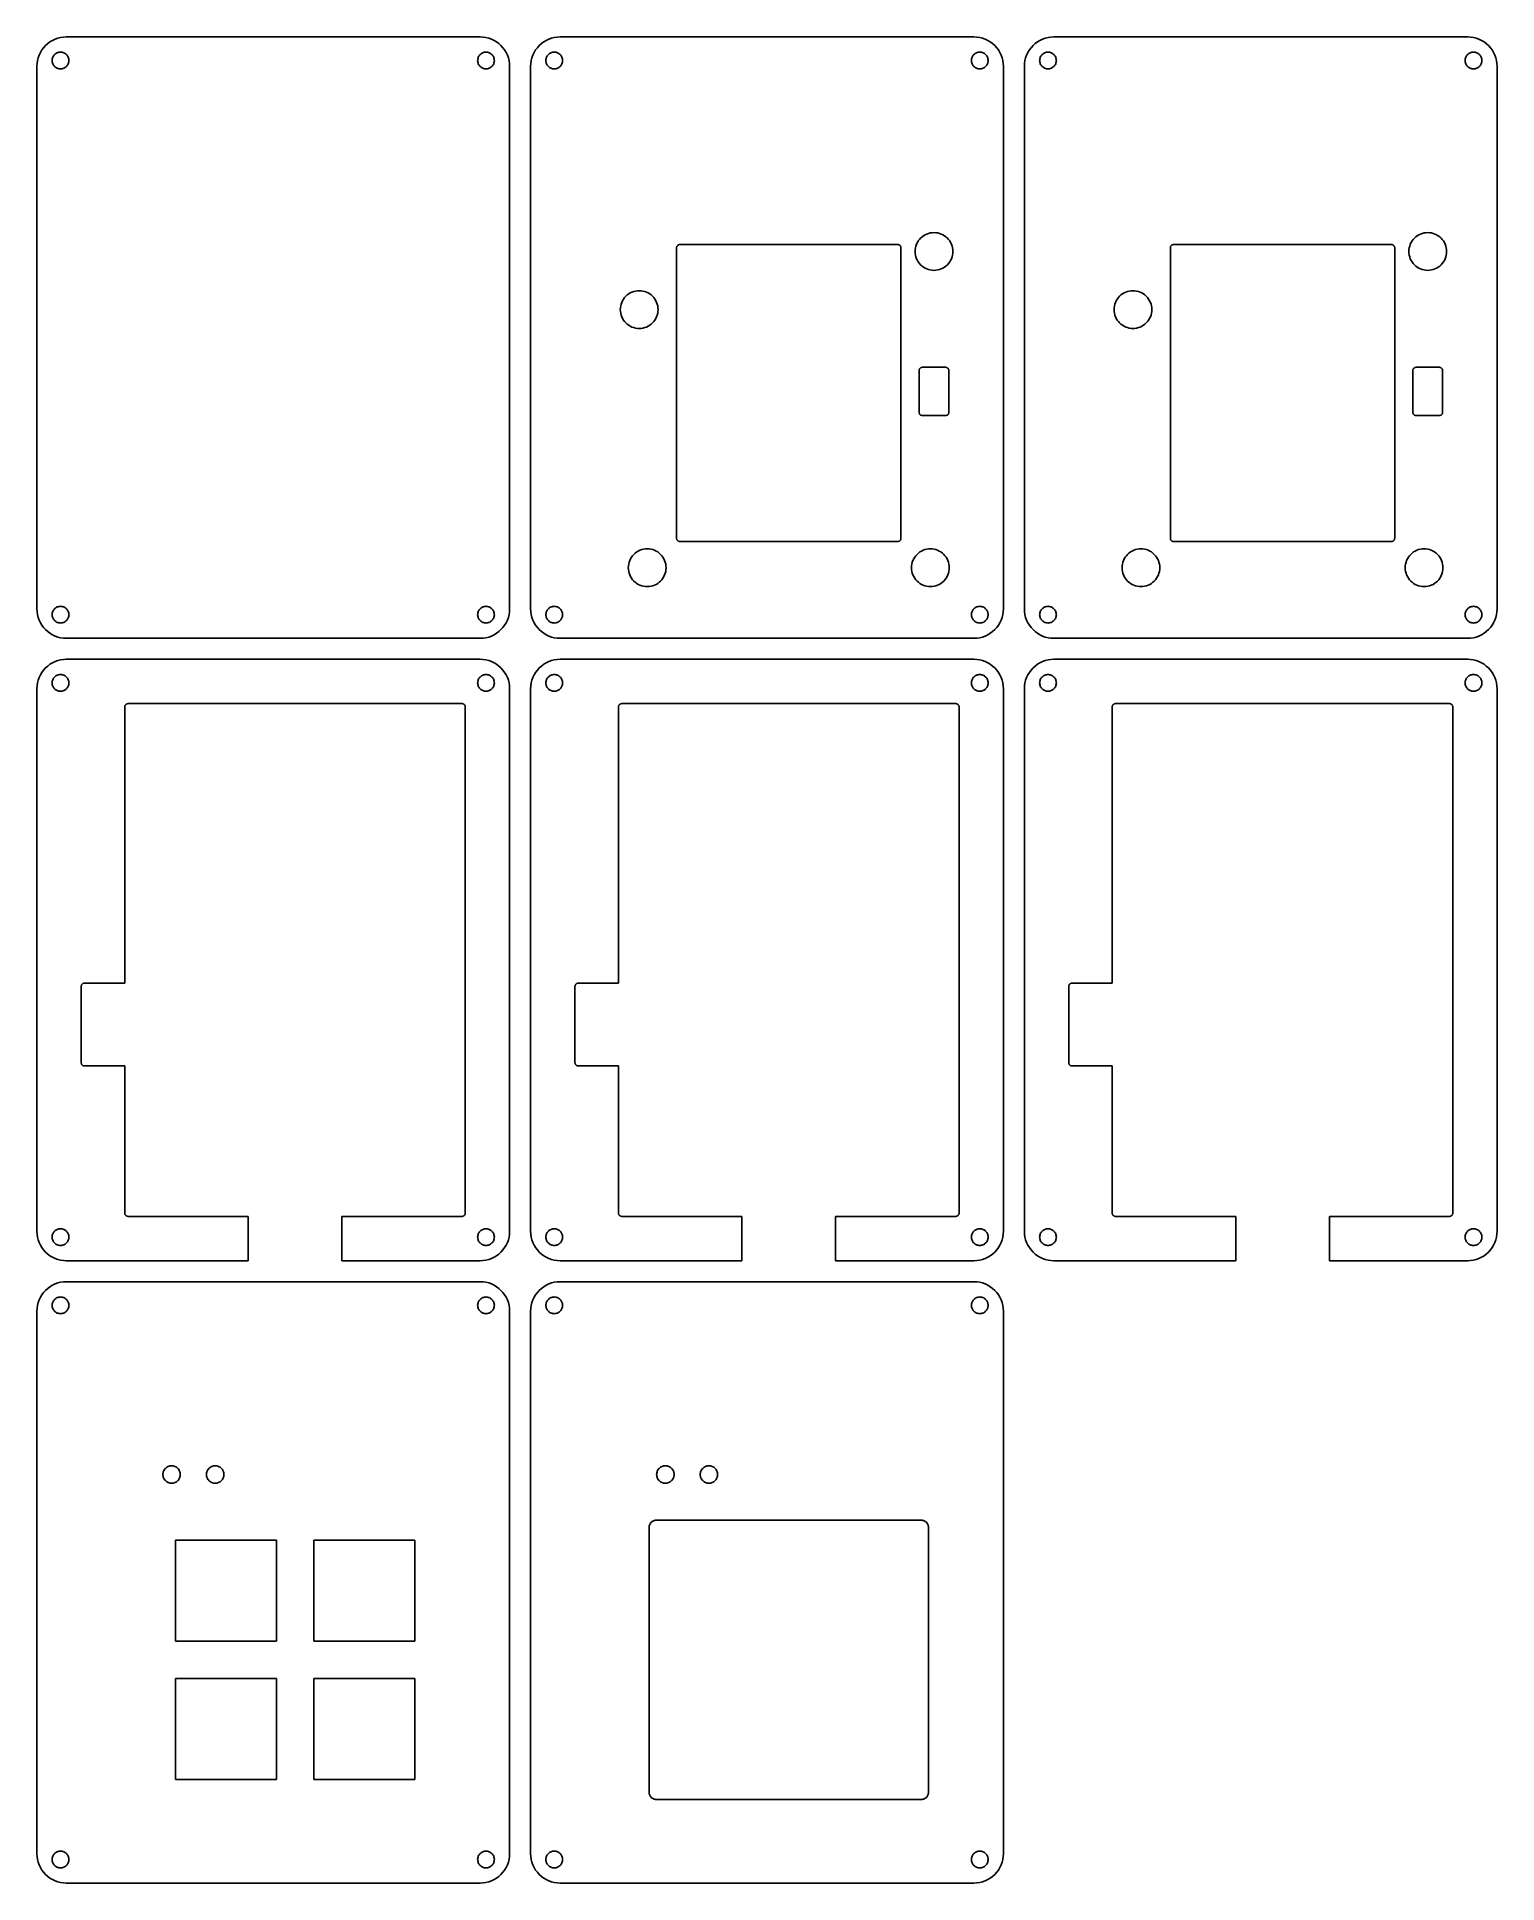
# Model space of a CAD drawing. Header units: metres. Extents: x 0 to 201, y -248 to 7.
import ezdxf

# ---------------------------------------------------------------- set-up
doc = ezdxf.new("R2010")
doc.units = ezdxf.units.M

msp = doc.modelspace()

# ---------------------------------------------------------------- linework, layer by layer
for p, q in [((1.13617, 5.36383), (0.86926, 5.06932)), ((1.43068, 5.63074), (1.13617, 5.36383)), ((1.74991, 5.86751), (1.43068, 5.63074)), ((2.09081, 6.07182), (1.74991, 5.86751)), ((2.45012, 6.24176), (2.09081, 6.07182)), ((2.82434, 6.37566), (2.45012, 6.24176)), ((3.20987, 6.47224), (2.82434, 6.37566)), ((3.60301, 6.53056), (3.20987, 6.47224)), ((3.99878, 6.55), (3.60301, 6.53056)), ((61.0012, 6.55), (3.99878, 6.55)), ((61.397, 6.53056), (61.0012, 6.55)), ((61.7901, 6.47224), (61.397, 6.53056)), ((62.1757, 6.37566), (61.7901, 6.47224)), ((62.5499, 6.24176), (62.1757, 6.37566)), ((62.9092, 6.07182), (62.5499, 6.24176)), ((63.2501, 5.86751), (62.9092, 6.07182)), ((63.5693, 5.63074), (63.2501, 5.86751)), ((63.8638, 5.36383), (63.5693, 5.63074)), ((64.1307, 5.06932), (63.8638, 5.36383)), ((69.1362, 5.36383), (68.8693, 5.06932)), ((69.4307, 5.63074), (69.1362, 5.36383)), ((69.7499, 5.86751), (69.4307, 5.63074)), ((70.0908, 6.07182), (69.7499, 5.86751)), ((70.4501, 6.24176), (70.0908, 6.07182)), ((70.8243, 6.37566), (70.4501, 6.24176)), ((71.2099, 6.47224), (70.8243, 6.37566)), ((71.603, 6.53056), (71.2099, 6.47224)), ((71.9988, 6.55), (71.603, 6.53056)), ((129.001, 6.55), (71.9988, 6.55)), ((129.397, 6.53056), (129.001, 6.55)), ((129.79, 6.47224), (129.397, 6.53056)), ((130.176, 6.37566), (129.79, 6.47224)), ((130.55, 6.24176), (130.176, 6.37566)), ((130.909, 6.07182), (130.55, 6.24176)), ((131.25, 5.86751), (130.909, 6.07182)), ((131.569, 5.63074), (131.25, 5.86751)), ((131.864, 5.36383), (131.569, 5.63074)), ((132.131, 5.06932), (131.864, 5.36383)), ((137.136, 5.36383), (136.869, 5.06932)), ((137.431, 5.63074), (137.136, 5.36383)), ((137.75, 5.86751), (137.431, 5.63074)), ((138.091, 6.07182), (137.75, 5.86751)), ((138.45, 6.24176), (138.091, 6.07182)), ((138.824, 6.37566), (138.45, 6.24176)), ((139.21, 6.47224), (138.824, 6.37566)), ((139.603, 6.53056), (139.21, 6.47224)), ((139.999, 6.55), (139.603, 6.53056)), ((197.001, 6.55), (139.999, 6.55)), ((197.397, 6.53056), (197.001, 6.55)), ((197.79, 6.47224), (197.397, 6.53056)), ((198.176, 6.37566), (197.79, 6.47224)), ((198.55, 6.24176), (198.176, 6.37566)), ((198.909, 6.07182), (198.55, 6.24176)), ((199.25, 5.86751), (198.909, 6.07182)), ((199.569, 5.63074), (199.25, 5.86751)), ((199.864, 5.36383), (199.569, 5.63074)), ((200.131, 5.06932), (199.864, 5.36383)), ((-0.03056, 2.89699), (-0.05, 2.50122)), ((0.02776, 3.29013), (-0.03056, 2.89699)), ((0.12434, 3.67566), (0.02776, 3.29013)), ((0.25824, 4.04988), (0.12434, 3.67566)), ((0.42818, 4.40919), (0.25824, 4.04988)), ((0.63249, 4.75009), (0.42818, 4.40919)), ((0.86926, 5.06932), (0.63249, 4.75009)), ((2.05006, 3.29999), (2.0556, 3.41278)), ((2.0556, 3.18721), (2.05006, 3.29999)), ((2.0556, 3.41278), (2.07214, 3.52423)), ((2.07214, 3.07576), (2.0556, 3.18721)), ((2.07214, 3.52423), (2.09961, 3.63388)), ((2.09961, 2.96609), (2.07214, 3.07576)), ((2.09961, 3.63388), (2.1376, 3.74005)), ((2.1376, 2.85994), (2.09961, 2.96609)), ((2.1376, 3.74005), (2.18584, 3.84204)), ((2.18584, 2.75793), (2.1376, 2.85994)), ((2.18584, 3.84204), (2.24387, 3.93886)), ((2.24387, 2.66112), (2.18584, 2.75793)), ((2.24387, 3.93886), (2.31107, 4.02946)), ((2.31113, 2.57043), (2.24387, 2.66112)), ((2.31107, 4.02946), (2.38689, 4.11311)), ((2.38681, 2.48694), (2.31113, 2.57043)), ((2.38689, 4.11311), (2.47054, 4.18893)), ((2.47054, 4.18893), (2.56114, 4.25613)), ((2.56114, 4.25613), (2.65796, 4.31416)), ((2.65796, 4.31416), (2.75995, 4.3624)), ((2.75995, 4.3624), (2.86612, 4.40039)), ((2.86612, 4.40039), (2.97577, 4.42786)), ((2.97577, 4.42786), (3.08722, 4.4444)), ((3.08722, 4.4444), (3.20001, 4.44994)), ((3.20001, 4.44994), (3.31279, 4.4444)), ((3.31279, 4.4444), (3.42424, 4.42786)), ((3.42424, 4.42786), (3.53391, 4.40039)), ((3.53391, 4.40039), (3.64006, 4.3624)), ((3.64006, 4.3624), (3.74207, 4.31416)), ((3.74207, 4.31416), (3.83888, 4.25613)), ((3.83888, 4.25613), (3.92957, 4.18887)), ((3.92957, 4.18887), (4.01306, 4.11319)), ((4.01306, 4.11319), (4.08896, 4.02946)), ((4.0889, 2.57043), (4.01314, 2.48686)), ((4.1561, 2.66106), (4.0889, 2.57043)), ((4.08896, 4.02946), (4.1561, 3.93892)), ((4.1561, 3.93892), (4.21422, 3.84196)), ((4.21422, 2.75801), (4.1561, 2.66106)), ((4.21422, 3.84196), (4.26242, 3.74005)), ((4.26242, 2.85994), (4.21422, 2.75801)), ((4.26242, 3.74005), (4.30042, 3.63388)), ((4.30042, 2.96609), (4.26242, 2.85994)), ((4.30042, 3.63388), (4.32788, 3.52425)), ((4.32788, 3.07574), (4.30042, 2.96609)), ((4.32788, 3.52425), (4.34441, 3.41278)), ((4.34441, 3.18721), (4.32788, 3.07574)), ((4.34441, 3.41278), (4.34995, 3.29999)), ((4.34995, 3.29999), (4.34441, 3.18721)), ((60.6501, 3.29999), (60.6556, 3.41278)), ((60.6556, 3.18721), (60.6501, 3.29999)), ((60.6556, 3.41278), (60.6721, 3.52425)), ((60.6721, 3.07574), (60.6556, 3.18721)), ((60.6721, 3.52425), (60.6996, 3.63388)), ((60.6996, 2.96609), (60.6721, 3.07574)), ((60.6996, 3.63388), (60.7376, 3.74005)), ((60.7376, 2.85994), (60.6996, 2.96609)), ((60.7376, 3.74005), (60.7858, 3.84196)), ((60.7858, 2.75801), (60.7376, 2.85994)), ((60.7858, 3.84196), (60.8439, 3.93892)), ((60.8439, 2.66106), (60.7858, 2.75801)), ((60.8439, 3.93892), (60.911, 4.02946)), ((60.9111, 2.57043), (60.8439, 2.66106)), ((60.911, 4.02946), (60.9869, 4.11319)), ((60.9869, 2.48686), (60.9111, 2.57043)), ((60.9869, 4.11319), (61.0704, 4.18887)), ((61.0704, 4.18887), (61.1611, 4.25613)), ((61.1611, 4.25613), (61.2579, 4.31416)), ((61.2579, 4.31416), (61.3599, 4.3624)), ((61.3599, 4.3624), (61.4661, 4.40039)), ((61.4661, 4.40039), (61.5758, 4.42786)), ((61.5758, 4.42786), (61.6872, 4.4444)), ((61.6872, 4.4444), (61.8, 4.44994)), ((61.8, 4.44994), (61.9128, 4.4444)), ((61.9128, 4.4444), (62.0242, 4.42786)), ((62.0242, 4.42786), (62.1339, 4.40039)), ((62.1339, 4.40039), (62.2401, 4.3624)), ((62.2401, 4.3624), (62.342, 4.31416)), ((62.342, 4.31416), (62.4389, 4.25613)), ((62.4389, 4.25613), (62.5295, 4.18893)), ((62.5295, 4.18893), (62.6131, 4.11311)), ((62.6131, 4.11311), (62.6889, 4.02946)), ((62.6889, 2.57043), (62.6132, 2.48694)), ((62.6889, 4.02946), (62.7561, 3.93886)), ((62.7561, 2.66112), (62.6889, 2.57043)), ((62.7561, 3.93886), (62.8142, 3.84204)), ((62.8142, 2.75793), (62.7561, 2.66112)), ((62.8142, 3.84204), (62.8624, 3.74005)), ((62.8624, 2.85994), (62.8142, 2.75793)), ((62.8624, 3.74005), (62.9004, 3.63388)), ((62.9004, 2.96609), (62.8624, 2.85994)), ((62.9004, 3.63388), (62.9279, 3.52423)), ((62.9279, 3.07576), (62.9004, 2.96609)), ((62.9279, 3.52423), (62.9444, 3.41278)), ((62.9444, 3.18721), (62.9279, 3.07576)), ((62.9444, 3.41278), (62.9499, 3.29999)), ((62.9499, 3.29999), (62.9444, 3.18721)), ((64.3675, 4.75009), (64.1307, 5.06932)), ((64.5718, 4.40919), (64.3675, 4.75009)), ((64.7418, 4.04988), (64.5718, 4.40919)), ((64.8757, 3.67566), (64.7418, 4.04988)), ((64.9722, 3.29013), (64.8757, 3.67566)), ((65.0306, 2.89699), (64.9722, 3.29013)), ((65.05, 2.50122), (65.0306, 2.89699)), ((67.9694, 2.89699), (67.95, 2.50122)), ((68.0278, 3.29013), (67.9694, 2.89699)), ((68.1243, 3.67566), (68.0278, 3.29013)), ((68.2582, 4.04988), (68.1243, 3.67566)), ((68.4282, 4.40919), (68.2582, 4.04988)), ((68.6325, 4.75009), (68.4282, 4.40919)), ((68.8693, 5.06932), (68.6325, 4.75009)), ((70.0501, 3.29999), (70.0556, 3.41278)), ((70.0556, 3.18721), (70.0501, 3.29999)), ((70.0556, 3.41278), (70.0721, 3.52423)), ((70.0721, 3.07576), (70.0556, 3.18721)), ((70.0721, 3.52423), (70.0996, 3.63388)), ((70.0996, 2.96609), (70.0721, 3.07576)), ((70.0996, 3.63388), (70.1376, 3.74005)), ((70.1376, 2.85994), (70.0996, 2.96609)), ((70.1376, 3.74005), (70.1858, 3.84204)), ((70.1858, 2.75793), (70.1376, 2.85994)), ((70.1858, 3.84204), (70.2439, 3.93886)), ((70.2439, 2.66112), (70.1858, 2.75793)), ((70.2439, 3.93886), (70.3111, 4.02946)), ((70.3111, 2.57043), (70.2439, 2.66112)), ((70.3111, 4.02946), (70.3869, 4.11311)), ((70.3868, 2.48694), (70.3111, 2.57043)), ((70.3869, 4.11311), (70.4705, 4.18893)), ((70.4705, 4.18893), (70.5611, 4.25613)), ((70.5611, 4.25613), (70.658, 4.31416)), ((70.658, 4.31416), (70.7599, 4.3624)), ((70.7599, 4.3624), (70.8661, 4.40039)), ((70.8661, 4.40039), (70.9758, 4.42786)), ((70.9758, 4.42786), (71.0872, 4.4444)), ((71.0872, 4.4444), (71.2, 4.44994)), ((71.2, 4.44994), (71.3128, 4.4444)), ((71.3128, 4.4444), (71.4242, 4.42786)), ((71.4242, 4.42786), (71.5339, 4.40039)), ((71.5339, 4.40039), (71.6401, 4.3624)), ((71.6401, 4.3624), (71.7421, 4.31416)), ((71.7421, 4.31416), (71.8389, 4.25613)), ((71.8389, 4.25613), (71.9296, 4.18887)), ((71.9296, 4.18887), (72.0131, 4.11319)), ((72.0131, 4.11319), (72.089, 4.02946)), ((72.0889, 2.57043), (72.0131, 2.48686)), ((72.1561, 2.66106), (72.0889, 2.57043)), ((72.089, 4.02946), (72.1561, 3.93892)), ((72.1561, 3.93892), (72.2142, 3.84196)), ((72.2142, 2.75801), (72.1561, 2.66106)), ((72.2142, 3.84196), (72.2624, 3.74005)), ((72.2624, 2.85994), (72.2142, 2.75801)), ((72.2624, 3.74005), (72.3004, 3.63388)), ((72.3004, 2.96609), (72.2624, 2.85994)), ((72.3004, 3.63388), (72.3279, 3.52425)), ((72.3279, 3.07574), (72.3004, 2.96609)), ((72.3279, 3.52425), (72.3444, 3.41278)), ((72.3444, 3.18721), (72.3279, 3.07574)), ((72.3444, 3.41278), (72.3499, 3.29999)), ((72.3499, 3.29999), (72.3444, 3.18721)), ((128.65, 3.29999), (128.656, 3.41278)), ((128.656, 3.18721), (128.65, 3.29999)), ((128.656, 3.41278), (128.672, 3.52425)), ((128.672, 3.07574), (128.656, 3.18721)), ((128.672, 3.52425), (128.7, 3.63388)), ((128.7, 2.96609), (128.672, 3.07574)), ((128.7, 3.63388), (128.738, 3.74005)), ((128.738, 2.85994), (128.7, 2.96609)), ((128.738, 3.74005), (128.786, 3.84196)), ((128.786, 2.75801), (128.738, 2.85994)), ((128.786, 3.84196), (128.844, 3.93892)), ((128.844, 2.66106), (128.786, 2.75801)), ((128.844, 3.93892), (128.911, 4.02946)), ((128.911, 2.57043), (128.844, 2.66106)), ((128.911, 4.02946), (128.987, 4.11319)), ((128.987, 2.48686), (128.911, 2.57043)), ((128.987, 4.11319), (129.07, 4.18887)), ((129.07, 4.18887), (129.161, 4.25613)), ((129.161, 4.25613), (129.258, 4.31416)), ((129.258, 4.31416), (129.36, 4.3624)), ((129.36, 4.3624), (129.466, 4.40039)), ((129.466, 4.40039), (129.576, 4.42786)), ((129.576, 4.42786), (129.687, 4.4444)), ((129.687, 4.4444), (129.8, 4.44994)), ((129.8, 4.44994), (129.913, 4.4444)), ((129.913, 4.4444), (130.024, 4.42786)), ((130.024, 4.42786), (130.134, 4.40039)), ((130.134, 4.40039), (130.24, 4.3624)), ((130.24, 4.3624), (130.342, 4.31416)), ((130.342, 4.31416), (130.439, 4.25613)), ((130.439, 4.25613), (130.529, 4.18893)), ((130.529, 4.18893), (130.613, 4.11311)), ((130.613, 4.11311), (130.689, 4.02946)), ((130.689, 2.57043), (130.613, 2.48694)), ((130.689, 4.02946), (130.756, 3.93886)), ((130.756, 2.66112), (130.689, 2.57043)), ((130.756, 3.93886), (130.814, 3.84204)), ((130.814, 2.75793), (130.756, 2.66112)), ((130.814, 3.84204), (130.862, 3.74005)), ((130.862, 2.85994), (130.814, 2.75793)), ((130.862, 3.74005), (130.9, 3.63388)), ((130.9, 2.96609), (130.862, 2.85994)), ((130.9, 3.63388), (130.928, 3.52423)), ((130.928, 3.07576), (130.9, 2.96609)), ((130.928, 3.52423), (130.944, 3.41278)), ((130.944, 3.18721), (130.928, 3.07576)), ((130.944, 3.41278), (130.95, 3.29999)), ((130.95, 3.29999), (130.944, 3.18721)), ((132.368, 4.75009), (132.131, 5.06932)), ((132.572, 4.40919), (132.368, 4.75009)), ((132.742, 4.04988), (132.572, 4.40919)), ((132.876, 3.67566), (132.742, 4.04988)), ((132.972, 3.29013), (132.876, 3.67566)), ((133.031, 2.89699), (132.972, 3.29013)), ((133.05, 2.50122), (133.031, 2.89699)), ((135.969, 2.89699), (135.95, 2.50122)), ((136.028, 3.29013), (135.969, 2.89699)), ((136.124, 3.67566), (136.028, 3.29013)), ((136.258, 4.04988), (136.124, 3.67566)), ((136.428, 4.40919), (136.258, 4.04988)), ((136.632, 4.75009), (136.428, 4.40919)), ((136.869, 5.06932), (136.632, 4.75009)), ((138.05, 3.29999), (138.056, 3.41278)), ((138.056, 3.18721), (138.05, 3.29999)), ((138.056, 3.41278), (138.072, 3.52423)), ((138.072, 3.07576), (138.056, 3.18721)), ((138.072, 3.52423), (138.1, 3.63388)), ((138.1, 2.96609), (138.072, 3.07576)), ((138.1, 3.63388), (138.138, 3.74005)), ((138.138, 2.85994), (138.1, 2.96609)), ((138.138, 3.74005), (138.186, 3.84204)), ((138.186, 2.75793), (138.138, 2.85994)), ((138.186, 3.84204), (138.244, 3.93886)), ((138.244, 2.66112), (138.186, 2.75793)), ((138.244, 3.93886), (138.311, 4.02946)), ((138.311, 2.57043), (138.244, 2.66112)), ((138.311, 4.02946), (138.387, 4.11311)), ((138.387, 2.48694), (138.311, 2.57043)), ((138.387, 4.11311), (138.471, 4.18893)), ((138.471, 4.18893), (138.561, 4.25613)), ((138.561, 4.25613), (138.658, 4.31416)), ((138.658, 4.31416), (138.76, 4.3624)), ((138.76, 4.3624), (138.866, 4.40039)), ((138.866, 4.40039), (138.976, 4.42786)), ((138.976, 4.42786), (139.087, 4.4444)), ((139.087, 4.4444), (139.2, 4.44994)), ((139.2, 4.44994), (139.313, 4.4444)), ((139.313, 4.4444), (139.424, 4.42786)), ((139.424, 4.42786), (139.534, 4.40039)), ((139.534, 4.40039), (139.64, 4.3624)), ((139.64, 4.3624), (139.742, 4.31416)), ((139.742, 4.31416), (139.839, 4.25613)), ((139.839, 4.25613), (139.93, 4.18887)), ((139.93, 4.18887), (140.013, 4.11319)), ((140.013, 4.11319), (140.089, 4.02946)), ((140.089, 2.57043), (140.013, 2.48686)), ((140.089, 4.02946), (140.156, 3.93892)), ((140.156, 2.66106), (140.089, 2.57043)), ((140.156, 3.93892), (140.214, 3.84196)), ((140.214, 2.75801), (140.156, 2.66106)), ((140.214, 3.84196), (140.262, 3.74005)), ((140.262, 2.85994), (140.214, 2.75801)), ((140.262, 3.74005), (140.3, 3.63388)), ((140.3, 2.96609), (140.262, 2.85994)), ((140.3, 3.63388), (140.328, 3.52425)), ((140.328, 3.07574), (140.3, 2.96609)), ((140.328, 3.52425), (140.344, 3.41278)), ((140.344, 3.18721), (140.328, 3.07574)), ((140.344, 3.41278), (140.35, 3.29999)), ((140.35, 3.29999), (140.344, 3.18721)), ((196.65, 3.29999), (196.656, 3.41278)), ((196.656, 3.18721), (196.65, 3.29999)), ((196.656, 3.41278), (196.672, 3.52425)), ((196.672, 3.07574), (196.656, 3.18721)), ((196.672, 3.52425), (196.7, 3.63388)), ((196.7, 2.96609), (196.672, 3.07574)), ((196.7, 3.63388), (196.738, 3.74005)), ((196.738, 2.85994), (196.7, 2.96609)), ((196.738, 3.74005), (196.786, 3.84196)), ((196.786, 2.75801), (196.738, 2.85994)), ((196.786, 3.84196), (196.844, 3.93892)), ((196.844, 2.66106), (196.786, 2.75801)), ((196.844, 3.93892), (196.911, 4.02946)), ((196.911, 2.57043), (196.844, 2.66106)), ((196.911, 4.02946), (196.987, 4.11319)), ((196.987, 2.48686), (196.911, 2.57043)), ((196.987, 4.11319), (197.07, 4.18887)), ((197.07, 4.18887), (197.161, 4.25613)), ((197.161, 4.25613), (197.258, 4.31416)), ((197.258, 4.31416), (197.36, 4.3624)), ((197.36, 4.3624), (197.466, 4.40039)), ((197.466, 4.40039), (197.576, 4.42786)), ((197.576, 4.42786), (197.687, 4.4444)), ((197.687, 4.4444), (197.8, 4.44994)), ((197.8, 4.44994), (197.913, 4.4444)), ((197.913, 4.4444), (198.024, 4.42786)), ((198.024, 4.42786), (198.134, 4.40039)), ((198.134, 4.40039), (198.24, 4.3624)), ((198.24, 4.3624), (198.342, 4.31416)), ((198.342, 4.31416), (198.439, 4.25613)), ((198.439, 4.25613), (198.529, 4.18893)), ((198.529, 4.18893), (198.613, 4.11311)), ((198.613, 4.11311), (198.689, 4.02946)), ((198.689, 2.57043), (198.613, 2.48694)), ((198.689, 4.02946), (198.756, 3.93886)), ((198.756, 2.66112), (198.689, 2.57043)), ((198.756, 3.93886), (198.814, 3.84204)), ((198.814, 2.75793), (198.756, 2.66112)), ((198.814, 3.84204), (198.862, 3.74005)), ((198.862, 2.85994), (198.814, 2.75793)), ((198.862, 3.74005), (198.9, 3.63388)), ((198.9, 2.96609), (198.862, 2.85994)), ((198.9, 3.63388), (198.928, 3.52423)), ((198.928, 3.07576), (198.9, 2.96609)), ((198.928, 3.52423), (198.944, 3.41278)), ((198.944, 3.18721), (198.928, 3.07576)), ((198.944, 3.41278), (198.95, 3.29999)), ((198.95, 3.29999), (198.944, 3.18721)), ((200.368, 4.75009), (200.131, 5.06932)), ((200.572, 4.40919), (200.368, 4.75009)), ((200.742, 4.04988), (200.572, 4.40919)), ((200.876, 3.67566), (200.742, 4.04988)), ((200.972, 3.29013), (200.876, 3.67566)), ((201.031, 2.89699), (200.972, 3.29013)), ((201.05, 2.50122), (201.031, 2.89699)), ((-0.05, 2.50122), (-0.05, -72.2212)), ((2.47054, 2.41104), (2.38681, 2.48694)), ((2.56108, 2.3439), (2.47054, 2.41104)), ((2.65804, 2.28578), (2.56108, 2.3439)), ((2.75995, 2.23758), (2.65804, 2.28578)), ((2.86612, 2.19958), (2.75995, 2.23758)), ((2.97575, 2.17212), (2.86612, 2.19958)), ((3.08722, 2.15559), (2.97575, 2.17212)), ((3.20001, 2.15005), (3.08722, 2.15559)), ((3.31279, 2.15559), (3.20001, 2.15005)), ((3.42426, 2.17212), (3.31279, 2.15559)), ((3.53391, 2.19958), (3.42426, 2.17212)), ((3.64006, 2.23758), (3.53391, 2.19958)), ((3.74199, 2.28578), (3.64006, 2.23758)), ((3.83894, 2.3439), (3.74199, 2.28578)), ((3.92957, 2.4111), (3.83894, 2.3439)), ((4.01314, 2.48686), (3.92957, 2.4111)), ((61.0704, 2.4111), (60.9869, 2.48686)), ((61.1611, 2.3439), (61.0704, 2.4111)), ((61.258, 2.28578), (61.1611, 2.3439)), ((61.3599, 2.23758), (61.258, 2.28578)), ((61.4661, 2.19958), (61.3599, 2.23758)), ((61.5757, 2.17212), (61.4661, 2.19958)), ((61.6872, 2.15559), (61.5757, 2.17212)), ((61.8, 2.15005), (61.6872, 2.15559)), ((61.9128, 2.15559), (61.8, 2.15005)), ((62.0242, 2.17212), (61.9128, 2.15559)), ((62.1339, 2.19958), (62.0242, 2.17212)), ((62.2401, 2.23758), (62.1339, 2.19958)), ((62.342, 2.28578), (62.2401, 2.23758)), ((62.4389, 2.3439), (62.342, 2.28578)), ((62.5295, 2.41104), (62.4389, 2.3439)), ((62.6132, 2.48694), (62.5295, 2.41104)), ((65.05, -72.2212), (65.05, 2.50122)), ((67.95, 2.50122), (67.95, -72.2212)), ((70.4705, 2.41104), (70.3868, 2.48694)), ((70.5611, 2.3439), (70.4705, 2.41104)), ((70.658, 2.28578), (70.5611, 2.3439)), ((70.7599, 2.23758), (70.658, 2.28578)), ((70.8661, 2.19958), (70.7599, 2.23758)), ((70.9758, 2.17212), (70.8661, 2.19958)), ((71.0872, 2.15559), (70.9758, 2.17212)), ((71.2, 2.15005), (71.0872, 2.15559)), ((71.3128, 2.15559), (71.2, 2.15005)), ((71.4243, 2.17212), (71.3128, 2.15559)), ((71.5339, 2.19958), (71.4243, 2.17212)), ((71.6401, 2.23758), (71.5339, 2.19958)), ((71.742, 2.28578), (71.6401, 2.23758)), ((71.8389, 2.3439), (71.742, 2.28578)), ((71.9296, 2.4111), (71.8389, 2.3439)), ((72.0131, 2.48686), (71.9296, 2.4111)), ((129.07, 2.4111), (128.987, 2.48686)), ((129.161, 2.3439), (129.07, 2.4111)), ((129.258, 2.28578), (129.161, 2.3439)), ((129.36, 2.23758), (129.258, 2.28578)), ((129.466, 2.19958), (129.36, 2.23758)), ((129.576, 2.17212), (129.466, 2.19958)), ((129.687, 2.15559), (129.576, 2.17212)), ((129.8, 2.15005), (129.687, 2.15559)), ((129.913, 2.15559), (129.8, 2.15005)), ((130.024, 2.17212), (129.913, 2.15559)), ((130.134, 2.19958), (130.024, 2.17212)), ((130.24, 2.23758), (130.134, 2.19958)), ((130.342, 2.28578), (130.24, 2.23758)), ((130.439, 2.3439), (130.342, 2.28578)), ((130.529, 2.41104), (130.439, 2.3439)), ((130.613, 2.48694), (130.529, 2.41104)), ((133.05, -72.2212), (133.05, 2.50122)), ((135.95, 2.50122), (135.95, -72.2212)), ((138.471, 2.41104), (138.387, 2.48694)), ((138.561, 2.3439), (138.471, 2.41104)), ((138.658, 2.28578), (138.561, 2.3439)), ((138.76, 2.23758), (138.658, 2.28578)), ((138.866, 2.19958), (138.76, 2.23758)), ((138.976, 2.17212), (138.866, 2.19958)), ((139.087, 2.15559), (138.976, 2.17212)), ((139.2, 2.15005), (139.087, 2.15559)), ((139.313, 2.15559), (139.2, 2.15005)), ((139.424, 2.17212), (139.313, 2.15559)), ((139.534, 2.19958), (139.424, 2.17212)), ((139.64, 2.23758), (139.534, 2.19958)), ((139.742, 2.28578), (139.64, 2.23758)), ((139.839, 2.3439), (139.742, 2.28578)), ((139.93, 2.4111), (139.839, 2.3439)), ((140.013, 2.48686), (139.93, 2.4111)), ((197.07, 2.4111), (196.987, 2.48686)), ((197.161, 2.3439), (197.07, 2.4111)), ((197.258, 2.28578), (197.161, 2.3439)), ((197.36, 2.23758), (197.258, 2.28578)), ((197.466, 2.19958), (197.36, 2.23758)), ((197.576, 2.17212), (197.466, 2.19958)), ((197.687, 2.15559), (197.576, 2.17212)), ((197.8, 2.15005), (197.687, 2.15559)), ((197.913, 2.15559), (197.8, 2.15005)), ((198.024, 2.17212), (197.913, 2.15559)), ((198.134, 2.19958), (198.024, 2.17212)), ((198.24, 2.23758), (198.134, 2.19958)), ((198.342, 2.28578), (198.24, 2.23758)), ((198.439, 2.3439), (198.342, 2.28578)), ((198.529, 2.41104), (198.439, 2.3439)), ((198.613, 2.48694), (198.529, 2.41104)), ((201.05, -72.2212), (201.05, 2.50122)), ((88.05, -22.5012), (88.0522, -22.4558)), ((88.05, -62.4988), (88.05, -22.5012)), ((88.0522, -22.4558), (88.0587, -22.4123)), ((88.0587, -22.4123), (88.0695, -22.3693)), ((88.0695, -22.3693), (88.0843, -22.3278)), ((88.0843, -22.3278), (88.1031, -22.288)), ((88.1031, -22.288), (88.1259, -22.25)), ((88.1259, -22.25), (88.1522, -22.2145)), ((88.1522, -22.2145), (88.1819, -22.1819)), ((88.1819, -22.1819), (88.2145, -22.1522)), ((88.2145, -22.1522), (88.25, -22.1259)), ((88.25, -22.1259), (88.288, -22.1031)), ((88.288, -22.1031), (88.3278, -22.0843)), ((88.3278, -22.0843), (88.3693, -22.0695)), ((88.3693, -22.0695), (88.4123, -22.0587)), ((88.4123, -22.0587), (88.4558, -22.0522)), ((88.4558, -22.0522), (88.5012, -22.05)), ((88.5012, -22.05), (118.499, -22.05)), ((118.499, -22.05), (118.544, -22.0522)), ((118.544, -22.0522), (118.588, -22.0587)), ((118.588, -22.0587), (118.631, -22.0695)), ((118.631, -22.0695), (118.672, -22.0843)), ((118.672, -22.0843), (118.712, -22.1031)), ((118.712, -22.1031), (118.75, -22.1259)), ((118.75, -22.1259), (118.785, -22.1522)), ((118.785, -22.1522), (118.818, -22.1819)), ((118.818, -22.1819), (118.848, -22.2145)), ((118.848, -22.2145), (118.874, -22.25)), ((118.874, -22.25), (118.897, -22.288)), ((118.897, -22.288), (118.916, -22.3278)), ((118.916, -22.3278), (118.931, -22.3693)), ((118.931, -22.3693), (118.941, -22.4123)), ((118.941, -22.4123), (118.948, -22.4558)), ((118.948, -22.4558), (118.95, -22.5012)), ((118.95, -22.5012), (118.95, -62.4988)), ((120.9, -23), (120.913, -22.7451)), ((120.913, -22.7451), (120.95, -22.4929)), ((120.95, -22.4929), (121.012, -22.2452)), ((121.012, -22.2452), (121.098, -22.0051)), ((121.098, -22.0051), (121.207, -21.7745)), ((121.207, -21.7745), (121.338, -21.5555)), ((121.338, -21.5555), (121.49, -21.3506)), ((121.49, -21.3506), (121.662, -21.1616)), ((121.662, -21.1616), (121.851, -20.9902)), ((121.851, -20.9902), (122.055, -20.8383)), ((122.055, -20.8383), (122.274, -20.707)), ((122.274, -20.707), (122.505, -20.598)), ((122.505, -20.598), (122.745, -20.512)), ((122.745, -20.512), (122.993, -20.45)), ((122.993, -20.45), (123.245, -20.4126)), ((123.245, -20.4126), (123.5, -20.4001)), ((123.5, -20.4001), (123.755, -20.4126)), ((123.755, -20.4126), (124.007, -20.45)), ((124.007, -20.45), (124.255, -20.512)), ((124.255, -20.512), (124.495, -20.598)), ((124.495, -20.598), (124.725, -20.707)), ((124.725, -20.707), (124.945, -20.8383)), ((124.945, -20.8383), (125.149, -20.9902)), ((125.149, -20.9902), (125.338, -21.1616)), ((125.338, -21.1616), (125.51, -21.3506)), ((125.51, -21.3506), (125.662, -21.5555)), ((125.662, -21.5555), (125.793, -21.7745)), ((125.793, -21.7745), (125.902, -22.0051)), ((125.902, -22.0051), (125.988, -22.2452)), ((125.988, -22.2452), (126.05, -22.4929)), ((126.05, -22.4929), (126.087, -22.7451)), ((126.087, -22.7451), (126.1, -23)), ((156.05, -22.5012), (156.052, -22.4558)), ((156.05, -62.4988), (156.05, -22.5012)), ((156.052, -22.4558), (156.059, -22.4123)), ((156.059, -22.4123), (156.069, -22.3693)), ((156.069, -22.3693), (156.084, -22.3278)), ((156.084, -22.3278), (156.103, -22.288)), ((156.103, -22.288), (156.126, -22.25)), ((156.126, -22.25), (156.152, -22.2145)), ((156.152, -22.2145), (156.182, -22.1819)), ((156.182, -22.1819), (156.215, -22.1522)), ((156.215, -22.1522), (156.25, -22.1259)), ((156.25, -22.1259), (156.288, -22.1031)), ((156.288, -22.1031), (156.328, -22.0843)), ((156.328, -22.0843), (156.369, -22.0695)), ((156.369, -22.0695), (156.412, -22.0587)), ((156.412, -22.0587), (156.456, -22.0522)), ((156.456, -22.0522), (156.501, -22.05)), ((156.501, -22.05), (186.499, -22.05)), ((186.499, -22.05), (186.544, -22.0522)), ((186.544, -22.0522), (186.588, -22.0587)), ((186.588, -22.0587), (186.631, -22.0695)), ((186.631, -22.0695), (186.672, -22.0843)), ((186.672, -22.0843), (186.712, -22.1031)), ((186.712, -22.1031), (186.75, -22.1259)), ((186.75, -22.1259), (186.785, -22.1522)), ((186.785, -22.1522), (186.818, -22.1819)), ((186.818, -22.1819), (186.848, -22.2145)), ((186.848, -22.2145), (186.874, -22.25)), ((186.874, -22.25), (186.897, -22.288)), ((186.897, -22.288), (186.916, -22.3278)), ((186.916, -22.3278), (186.931, -22.3693)), ((186.931, -22.3693), (186.941, -22.4123)), ((186.941, -22.4123), (186.948, -22.4558)), ((186.948, -22.4558), (186.95, -22.5012)), ((186.95, -22.5012), (186.95, -62.4988)), ((188.9, -23), (188.913, -22.7451)), ((188.913, -22.7451), (188.95, -22.4929)), ((188.95, -22.4929), (189.012, -22.2452)), ((189.012, -22.2452), (189.098, -22.0051)), ((189.098, -22.0051), (189.207, -21.7745)), ((189.207, -21.7745), (189.338, -21.5555)), ((189.338, -21.5555), (189.49, -21.3506)), ((189.49, -21.3506), (189.662, -21.1616)), ((189.662, -21.1616), (189.851, -20.9902)), ((189.851, -20.9902), (190.055, -20.8383)), ((190.055, -20.8383), (190.274, -20.707)), ((190.274, -20.707), (190.505, -20.598)), ((190.505, -20.598), (190.745, -20.512)), ((190.745, -20.512), (190.993, -20.45)), ((190.993, -20.45), (191.245, -20.4126)), ((191.245, -20.4126), (191.5, -20.4001)), ((191.5, -20.4001), (191.755, -20.4126)), ((191.755, -20.4126), (192.007, -20.45)), ((192.007, -20.45), (192.255, -20.512)), ((192.255, -20.512), (192.495, -20.598)), ((192.495, -20.598), (192.725, -20.707)), ((192.725, -20.707), (192.945, -20.8383)), ((192.945, -20.8383), (193.149, -20.9902)), ((193.149, -20.9902), (193.338, -21.1616)), ((193.338, -21.1616), (193.51, -21.3506)), ((193.51, -21.3506), (193.662, -21.5555)), ((193.662, -21.5555), (193.793, -21.7745)), ((193.793, -21.7745), (193.902, -22.0051)), ((193.902, -22.0051), (193.988, -22.2452)), ((193.988, -22.2452), (194.05, -22.4929)), ((194.05, -22.4929), (194.087, -22.7451)), ((194.087, -22.7451), (194.1, -23)), ((120.913, -23.2549), (120.9, -23)), ((120.95, -23.5071), (120.913, -23.2549)), ((121.012, -23.7548), (120.95, -23.5071)), ((121.098, -23.9949), (121.012, -23.7548)), ((121.207, -24.2255), (121.098, -23.9949)), ((121.338, -24.4445), (121.207, -24.2255)), ((121.49, -24.6493), (121.338, -24.4445)), ((121.662, -24.8384), (121.49, -24.6493)), ((121.851, -25.0098), (121.662, -24.8384)), ((122.055, -25.1617), (121.851, -25.0098)), ((122.274, -25.293), (122.055, -25.1617)), ((122.505, -25.402), (122.274, -25.293)), ((122.745, -25.488), (122.505, -25.402)), ((124.495, -25.402), (124.255, -25.488)), ((124.725, -25.293), (124.495, -25.402)), ((124.945, -25.1617), (124.725, -25.293)), ((125.149, -25.0098), (124.945, -25.1617)), ((125.338, -24.8384), (125.149, -25.0098)), ((125.51, -24.6493), (125.338, -24.8384)), ((125.662, -24.4445), (125.51, -24.6493)), ((125.793, -24.2255), (125.662, -24.4445)), ((125.902, -23.9949), (125.793, -24.2255)), ((125.988, -23.7548), (125.902, -23.9949)), ((126.05, -23.5071), (125.988, -23.7548)), ((126.087, -23.2549), (126.05, -23.5071)), ((126.1, -23), (126.087, -23.2549)), ((188.913, -23.2549), (188.9, -23)), ((188.95, -23.5071), (188.913, -23.2549)), ((189.012, -23.7548), (188.95, -23.5071)), ((189.098, -23.9949), (189.012, -23.7548)), ((189.207, -24.2255), (189.098, -23.9949)), ((189.338, -24.4445), (189.207, -24.2255)), ((189.49, -24.6493), (189.338, -24.4445)), ((189.662, -24.8384), (189.49, -24.6493)), ((189.851, -25.0098), (189.662, -24.8384)), ((190.055, -25.1617), (189.851, -25.0098)), ((190.274, -25.293), (190.055, -25.1617)), ((190.505, -25.402), (190.274, -25.293)), ((190.745, -25.488), (190.505, -25.402)), ((192.495, -25.402), (192.255, -25.488)), ((192.725, -25.293), (192.495, -25.402)), ((192.945, -25.1617), (192.725, -25.293)), ((193.149, -25.0098), (192.945, -25.1617)), ((193.338, -24.8384), (193.149, -25.0098)), ((193.51, -24.6493), (193.338, -24.8384)), ((193.662, -24.4445), (193.51, -24.6493)), ((193.793, -24.2255), (193.662, -24.4445)), ((193.902, -23.9949), (193.793, -24.2255)), ((193.988, -23.7548), (193.902, -23.9949)), ((194.05, -23.5071), (193.988, -23.7548)), ((194.087, -23.2549), (194.05, -23.5071)), ((194.1, -23), (194.087, -23.2549)), ((122.993, -25.55), (122.745, -25.488)), ((123.245, -25.5874), (122.993, -25.55)), ((123.5, -25.5999), (123.245, -25.5874)), ((123.755, -25.5874), (123.5, -25.5999)), ((124.007, -25.55), (123.755, -25.5874)), ((124.255, -25.488), (124.007, -25.55)), ((190.993, -25.55), (190.745, -25.488)), ((191.245, -25.5874), (190.993, -25.55)), ((191.5, -25.5999), (191.245, -25.5874)), ((191.755, -25.5874), (191.5, -25.5999)), ((192.007, -25.55), (191.755, -25.5874)), ((192.255, -25.488), (192.007, -25.55)), ((80.3126, -30.7451), (80.35, -30.4929)), ((80.35, -30.4929), (80.412, -30.2452)), ((80.412, -30.2452), (80.498, -30.0051)), ((80.498, -30.0051), (80.607, -29.7745)), ((80.607, -29.7745), (80.7383, -29.5555)), ((80.7383, -29.5555), (80.8902, -29.3506)), ((80.8902, -29.3506), (81.0616, -29.1616)), ((81.0616, -29.1616), (81.2507, -28.9902)), ((81.2507, -28.9902), (81.4555, -28.8383)), ((81.4555, -28.8383), (81.6745, -28.707)), ((81.6745, -28.707), (81.905, -28.598)), ((81.905, -28.598), (82.1452, -28.512)), ((82.1452, -28.512), (82.3929, -28.45)), ((82.3929, -28.45), (82.6451, -28.4126)), ((82.6451, -28.4126), (82.9, -28.4001)), ((82.9, -28.4001), (83.1549, -28.4126)), ((83.1549, -28.4126), (83.4071, -28.45)), ((83.4071, -28.45), (83.6548, -28.512)), ((83.6548, -28.512), (83.8949, -28.598)), ((83.8949, -28.598), (84.1255, -28.707)), ((84.1255, -28.707), (84.3445, -28.8383)), ((84.3445, -28.8383), (84.5493, -28.9902)), ((84.5493, -28.9902), (84.7384, -29.1616)), ((84.7384, -29.1616), (84.9098, -29.3506)), ((84.9098, -29.3506), (85.0617, -29.5555)), ((85.0617, -29.5555), (85.193, -29.7745)), ((85.193, -29.7745), (85.302, -30.0051)), ((85.302, -30.0051), (85.388, -30.2452)), ((85.388, -30.2452), (85.45, -30.4929)), ((85.45, -30.4929), (85.4874, -30.7451)), ((148.313, -30.7451), (148.35, -30.4929)), ((148.35, -30.4929), (148.412, -30.2452)), ((148.412, -30.2452), (148.498, -30.0051)), ((148.498, -30.0051), (148.607, -29.7745)), ((148.607, -29.7745), (148.738, -29.5555)), ((148.738, -29.5555), (148.89, -29.3506)), ((148.89, -29.3506), (149.062, -29.1616)), ((149.062, -29.1616), (149.251, -28.9902)), ((149.251, -28.9902), (149.455, -28.8383)), ((149.455, -28.8383), (149.674, -28.707)), ((149.674, -28.707), (149.905, -28.598)), ((149.905, -28.598), (150.145, -28.512)), ((150.145, -28.512), (150.393, -28.45)), ((150.393, -28.45), (150.645, -28.4126)), ((150.645, -28.4126), (150.9, -28.4001)), ((150.9, -28.4001), (151.155, -28.4126)), ((151.155, -28.4126), (151.407, -28.45)), ((151.407, -28.45), (151.655, -28.512)), ((151.655, -28.512), (151.895, -28.598)), ((151.895, -28.598), (152.126, -28.707)), ((152.126, -28.707), (152.344, -28.8383)), ((152.344, -28.8383), (152.549, -28.9902)), ((152.549, -28.9902), (152.738, -29.1616)), ((152.738, -29.1616), (152.91, -29.3506)), ((152.91, -29.3506), (153.062, -29.5555)), ((153.062, -29.5555), (153.193, -29.7745)), ((153.193, -29.7745), (153.302, -30.0051)), ((153.302, -30.0051), (153.388, -30.2452)), ((153.388, -30.2452), (153.45, -30.4929)), ((153.45, -30.4929), (153.487, -30.7451)), ((80.3001, -31), (80.3126, -30.7451)), ((80.3126, -31.2549), (80.3001, -31)), ((80.35, -31.5071), (80.3126, -31.2549)), ((80.412, -31.7548), (80.35, -31.5071)), ((80.498, -31.9949), (80.412, -31.7548)), ((80.607, -32.2255), (80.498, -31.9949)), ((80.7383, -32.4445), (80.607, -32.2255)), ((80.8902, -32.6493), (80.7383, -32.4445)), ((81.0616, -32.8384), (80.8902, -32.6493)), ((81.2507, -33.0098), (81.0616, -32.8384)), ((81.4555, -33.1617), (81.2507, -33.0098)), ((84.5493, -33.0098), (84.3445, -33.1617)), ((84.7384, -32.8384), (84.5493, -33.0098)), ((84.9098, -32.6493), (84.7384, -32.8384)), ((85.0617, -32.4445), (84.9098, -32.6493)), ((85.193, -32.2255), (85.0617, -32.4445)), ((85.302, -31.9949), (85.193, -32.2255)), ((85.388, -31.7548), (85.302, -31.9949)), ((85.45, -31.5071), (85.388, -31.7548)), ((85.4874, -31.2549), (85.45, -31.5071)), ((85.4874, -30.7451), (85.4999, -31)), ((85.4999, -31), (85.4874, -31.2549)), ((148.3, -31), (148.313, -30.7451)), ((148.313, -31.2549), (148.3, -31)), ((148.35, -31.5071), (148.313, -31.2549)), ((148.412, -31.7548), (148.35, -31.5071)), ((148.498, -31.9949), (148.412, -31.7548)), ((148.607, -32.2255), (148.498, -31.9949)), ((148.738, -32.4445), (148.607, -32.2255)), ((148.89, -32.6493), (148.738, -32.4445)), ((149.062, -32.8384), (148.89, -32.6493)), ((149.251, -33.0098), (149.062, -32.8384)), ((149.455, -33.1617), (149.251, -33.0098)), ((152.549, -33.0098), (152.344, -33.1617)), ((152.738, -32.8384), (152.549, -33.0098)), ((152.91, -32.6493), (152.738, -32.8384)), ((153.062, -32.4445), (152.91, -32.6493)), ((153.193, -32.2255), (153.062, -32.4445)), ((153.302, -31.9949), (153.193, -32.2255)), ((153.388, -31.7548), (153.302, -31.9949)), ((153.45, -31.5071), (153.388, -31.7548)), ((153.487, -31.2549), (153.45, -31.5071)), ((153.487, -30.7451), (153.5, -31)), ((153.5, -31), (153.487, -31.2549)), ((81.6745, -33.293), (81.4555, -33.1617)), ((81.905, -33.402), (81.6745, -33.293)), ((82.1452, -33.488), (81.905, -33.402)), ((82.3929, -33.55), (82.1452, -33.488)), ((82.6451, -33.5874), (82.3929, -33.55)), ((82.9, -33.5999), (82.6451, -33.5874)), ((83.1549, -33.5874), (82.9, -33.5999)), ((83.4071, -33.55), (83.1549, -33.5874)), ((83.6548, -33.488), (83.4071, -33.55)), ((83.8949, -33.402), (83.6548, -33.488)), ((84.1255, -33.293), (83.8949, -33.402)), ((84.3445, -33.1617), (84.1255, -33.293)), ((149.674, -33.293), (149.455, -33.1617)), ((149.905, -33.402), (149.674, -33.293)), ((150.145, -33.488), (149.905, -33.402)), ((150.393, -33.55), (150.145, -33.488)), ((150.645, -33.5874), (150.393, -33.55)), ((150.9, -33.5999), (150.645, -33.5874)), ((151.155, -33.5874), (150.9, -33.5999)), ((151.407, -33.55), (151.155, -33.5874)), ((151.655, -33.488), (151.407, -33.55)), ((151.895, -33.402), (151.655, -33.488)), ((152.126, -33.293), (151.895, -33.402)), ((152.344, -33.1617), (152.126, -33.293)), ((121.45, -39.4012), (121.452, -39.3558)), ((121.45, -45.1488), (121.45, -39.4012)), ((121.452, -39.3558), (121.459, -39.3123)), ((121.459, -39.3123), (121.469, -39.2693)), ((121.469, -39.2693), (121.484, -39.2278)), ((121.484, -39.2278), (121.503, -39.188)), ((121.503, -39.188), (121.526, -39.15)), ((121.526, -39.15), (121.552, -39.1145)), ((121.552, -39.1145), (121.582, -39.0818)), ((121.582, -39.0818), (121.615, -39.0522)), ((121.615, -39.0522), (121.65, -39.0259)), ((121.65, -39.0259), (121.688, -39.0031)), ((121.688, -39.0031), (121.728, -38.9843)), ((121.728, -38.9843), (121.769, -38.9695)), ((121.769, -38.9695), (121.812, -38.9587)), ((121.812, -38.9587), (121.856, -38.9522)), ((121.856, -38.9522), (121.901, -38.95)), ((121.901, -38.95), (125.099, -38.95)), ((125.099, -38.95), (125.144, -38.9522)), ((125.144, -38.9522), (125.188, -38.9587)), ((125.188, -38.9587), (125.231, -38.9695)), ((125.231, -38.9695), (125.272, -38.9843)), ((125.272, -38.9843), (125.312, -39.0031)), ((125.312, -39.0031), (125.35, -39.0259)), ((125.35, -39.0259), (125.385, -39.0522)), ((125.385, -39.0522), (125.418, -39.0818)), ((125.418, -39.0818), (125.448, -39.1145)), ((125.448, -39.1145), (125.474, -39.15)), ((125.474, -39.15), (125.497, -39.188)), ((125.497, -39.188), (125.516, -39.2278)), ((125.516, -39.2278), (125.531, -39.2693)), ((125.531, -39.2693), (125.541, -39.3123)), ((125.541, -39.3123), (125.548, -39.3558)), ((125.548, -39.3558), (125.55, -39.4012)), ((125.55, -39.4012), (125.55, -45.1488)), ((189.45, -39.4012), (189.452, -39.3558)), ((189.45, -45.1488), (189.45, -39.4012)), ((189.452, -39.3558), (189.459, -39.3123)), ((189.459, -39.3123), (189.469, -39.2693)), ((189.469, -39.2693), (189.484, -39.2278)), ((189.484, -39.2278), (189.503, -39.188)), ((189.503, -39.188), (189.526, -39.15)), ((189.526, -39.15), (189.552, -39.1145)), ((189.552, -39.1145), (189.582, -39.0818)), ((189.582, -39.0818), (189.615, -39.0522)), ((189.615, -39.0522), (189.65, -39.0259)), ((189.65, -39.0259), (189.688, -39.0031)), ((189.688, -39.0031), (189.728, -38.9843)), ((189.728, -38.9843), (189.769, -38.9695)), ((189.769, -38.9695), (189.812, -38.9587)), ((189.812, -38.9587), (189.856, -38.9522)), ((189.856, -38.9522), (189.901, -38.95)), ((189.901, -38.95), (193.099, -38.95)), ((193.099, -38.95), (193.144, -38.9522)), ((193.144, -38.9522), (193.188, -38.9587)), ((193.188, -38.9587), (193.231, -38.9695)), ((193.231, -38.9695), (193.272, -38.9843)), ((193.272, -38.9843), (193.312, -39.0031)), ((193.312, -39.0031), (193.35, -39.0259)), ((193.35, -39.0259), (193.385, -39.0522)), ((193.385, -39.0522), (193.418, -39.0818)), ((193.418, -39.0818), (193.448, -39.1145)), ((193.448, -39.1145), (193.474, -39.15)), ((193.474, -39.15), (193.497, -39.188)), ((193.497, -39.188), (193.516, -39.2278)), ((193.516, -39.2278), (193.531, -39.2693)), ((193.531, -39.2693), (193.541, -39.3123)), ((193.541, -39.3123), (193.548, -39.3558)), ((193.548, -39.3558), (193.55, -39.4012)), ((193.55, -39.4012), (193.55, -45.1488)), ((121.452, -45.1942), (121.45, -45.1488)), ((121.459, -45.2377), (121.452, -45.1942)), ((121.469, -45.2807), (121.459, -45.2377)), ((121.484, -45.3222), (121.469, -45.2807)), ((121.503, -45.362), (121.484, -45.3222)), ((121.526, -45.4), (121.503, -45.362)), ((121.552, -45.4355), (121.526, -45.4)), ((121.582, -45.4681), (121.552, -45.4355)), ((121.615, -45.4978), (121.582, -45.4681)), ((121.65, -45.5241), (121.615, -45.4978)), ((121.688, -45.5469), (121.65, -45.5241)), ((121.728, -45.5657), (121.688, -45.5469)), ((121.769, -45.5805), (121.728, -45.5657)), ((121.812, -45.5913), (121.769, -45.5805)), ((121.856, -45.5978), (121.812, -45.5913)), ((121.901, -45.6), (121.856, -45.5978)), ((125.099, -45.6), (121.901, -45.6)), ((125.144, -45.5978), (125.099, -45.6)), ((125.188, -45.5913), (125.144, -45.5978)), ((125.231, -45.5805), (125.188, -45.5913)), ((125.272, -45.5657), (125.231, -45.5805)), ((125.312, -45.5469), (125.272, -45.5657)), ((125.35, -45.5241), (125.312, -45.5469)), ((125.385, -45.4978), (125.35, -45.5241)), ((125.418, -45.4681), (125.385, -45.4978)), ((125.448, -45.4355), (125.418, -45.4681)), ((125.474, -45.4), (125.448, -45.4355)), ((125.497, -45.362), (125.474, -45.4)), ((125.516, -45.3222), (125.497, -45.362)), ((125.531, -45.2807), (125.516, -45.3222)), ((125.541, -45.2377), (125.531, -45.2807)), ((125.548, -45.1942), (125.541, -45.2377)), ((125.55, -45.1488), (125.548, -45.1942)), ((189.452, -45.1942), (189.45, -45.1488)), ((189.459, -45.2377), (189.452, -45.1942)), ((189.469, -45.2807), (189.459, -45.2377)), ((189.484, -45.3222), (189.469, -45.2807)), ((189.503, -45.362), (189.484, -45.3222)), ((189.526, -45.4), (189.503, -45.362)), ((189.552, -45.4355), (189.526, -45.4)), ((189.582, -45.4681), (189.552, -45.4355)), ((189.615, -45.4978), (189.582, -45.4681)), ((189.65, -45.5241), (189.615, -45.4978)), ((189.688, -45.5469), (189.65, -45.5241)), ((189.728, -45.5657), (189.688, -45.5469)), ((189.769, -45.5805), (189.728, -45.5657)), ((189.812, -45.5913), (189.769, -45.5805)), ((189.856, -45.5978), (189.812, -45.5913)), ((189.901, -45.6), (189.856, -45.5978)), ((193.099, -45.6), (189.901, -45.6)), ((193.144, -45.5978), (193.099, -45.6)), ((193.188, -45.5913), (193.144, -45.5978)), ((193.231, -45.5805), (193.188, -45.5913)), ((193.272, -45.5657), (193.231, -45.5805)), ((193.312, -45.5469), (193.272, -45.5657)), ((193.35, -45.5241), (193.312, -45.5469)), ((193.385, -45.4978), (193.35, -45.5241)), ((193.418, -45.4681), (193.385, -45.4978)), ((193.448, -45.4355), (193.418, -45.4681)), ((193.474, -45.4), (193.448, -45.4355)), ((193.497, -45.362), (193.474, -45.4)), ((193.516, -45.3222), (193.497, -45.362)), ((193.531, -45.2807), (193.516, -45.3222)), ((193.541, -45.2377), (193.531, -45.2807)), ((193.548, -45.1942), (193.541, -45.2377)), ((193.55, -45.1488), (193.548, -45.1942)), ((88.0522, -62.5442), (88.05, -62.4988)), ((88.0587, -62.5877), (88.0522, -62.5442)), ((88.0695, -62.6307), (88.0587, -62.5877)), ((88.0843, -62.6722), (88.0695, -62.6307)), ((88.1031, -62.712), (88.0843, -62.6722)), ((88.1259, -62.75), (88.1031, -62.712)), ((88.1522, -62.7855), (88.1259, -62.75)), ((88.1819, -62.8181), (88.1522, -62.7855)), ((88.2145, -62.8478), (88.1819, -62.8181)), ((88.25, -62.8741), (88.2145, -62.8478)), ((88.288, -62.8969), (88.25, -62.8741)), ((88.3278, -62.9157), (88.288, -62.8969)), ((88.3693, -62.9305), (88.3278, -62.9157)), ((88.4123, -62.9413), (88.3693, -62.9305)), ((88.4558, -62.9478), (88.4123, -62.9413)), ((88.5012, -62.95), (88.4558, -62.9478)), ((118.499, -62.95), (88.5012, -62.95)), ((118.544, -62.9478), (118.499, -62.95)), ((118.588, -62.9413), (118.544, -62.9478)), ((118.631, -62.9305), (118.588, -62.9413)), ((118.672, -62.9157), (118.631, -62.9305)), ((118.712, -62.8969), (118.672, -62.9157)), ((118.75, -62.8741), (118.712, -62.8969)), ((118.785, -62.8478), (118.75, -62.8741)), ((118.818, -62.8181), (118.785, -62.8478)), ((118.848, -62.7855), (118.818, -62.8181)), ((118.874, -62.75), (118.848, -62.7855)), ((118.897, -62.712), (118.874, -62.75)), ((118.916, -62.6722), (118.897, -62.712)), ((118.931, -62.6307), (118.916, -62.6722)), ((118.941, -62.5877), (118.931, -62.6307)), ((118.948, -62.5442), (118.941, -62.5877)), ((118.95, -62.4988), (118.948, -62.5442)), ((156.052, -62.5442), (156.05, -62.4988)), ((156.059, -62.5877), (156.052, -62.5442)), ((156.069, -62.6307), (156.059, -62.5877)), ((156.084, -62.6722), (156.069, -62.6307)), ((156.103, -62.712), (156.084, -62.6722)), ((156.126, -62.75), (156.103, -62.712)), ((156.152, -62.7855), (156.126, -62.75)), ((156.182, -62.8181), (156.152, -62.7855)), ((156.215, -62.8478), (156.182, -62.8181)), ((156.25, -62.8741), (156.215, -62.8478)), ((156.288, -62.8969), (156.25, -62.8741)), ((156.328, -62.9157), (156.288, -62.8969)), ((156.369, -62.9305), (156.328, -62.9157)), ((156.412, -62.9413), (156.369, -62.9305)), ((156.456, -62.9478), (156.412, -62.9413)), ((156.501, -62.95), (156.456, -62.9478)), ((186.499, -62.95), (156.501, -62.95)), ((186.544, -62.9478), (186.499, -62.95)), ((186.588, -62.9413), (186.544, -62.9478)), ((186.631, -62.9305), (186.588, -62.9413)), ((186.672, -62.9157), (186.631, -62.9305)), ((186.712, -62.8969), (186.672, -62.9157)), ((186.75, -62.8741), (186.712, -62.8969)), ((186.785, -62.8478), (186.75, -62.8741)), ((186.818, -62.8181), (186.785, -62.8478)), ((186.848, -62.7855), (186.818, -62.8181)), ((186.874, -62.75), (186.848, -62.7855)), ((186.897, -62.712), (186.874, -62.75)), ((186.916, -62.6722), (186.897, -62.712)), ((186.931, -62.6307), (186.916, -62.6722)), ((186.941, -62.5877), (186.931, -62.6307)), ((186.948, -62.5442), (186.941, -62.5877)), ((186.95, -62.4988), (186.948, -62.5442)), ((81.4126, -66.2951), (81.45, -66.0429)), ((81.45, -66.0429), (81.512, -65.7952)), ((81.512, -65.7952), (81.598, -65.5551)), ((81.598, -65.5551), (81.707, -65.3245)), ((81.707, -65.3245), (81.8383, -65.1055)), ((81.8383, -65.1055), (81.9902, -64.9007)), ((81.9902, -64.9007), (82.1616, -64.7116)), ((82.1616, -64.7116), (82.3506, -64.5402)), ((82.3506, -64.5402), (82.5555, -64.3883)), ((82.5555, -64.3883), (82.7745, -64.257)), ((82.7745, -64.257), (83.0051, -64.148)), ((83.0051, -64.148), (83.2452, -64.062)), ((83.2452, -64.062), (83.4929, -64)), ((83.4929, -64), (83.7451, -63.9626)), ((83.7451, -63.9626), (84, -63.9501)), ((84, -63.9501), (84.2549, -63.9626)), ((84.2549, -63.9626), (84.5071, -64)), ((84.5071, -64), (84.7548, -64.062)), ((84.7548, -64.062), (84.9949, -64.148)), ((84.9949, -64.148), (85.2255, -64.257)), ((85.2255, -64.257), (85.4445, -64.3883)), ((85.4445, -64.3883), (85.6493, -64.5402)), ((85.6493, -64.5402), (85.8384, -64.7116)), ((85.8384, -64.7116), (86.0098, -64.9007)), ((86.0098, -64.9007), (86.1617, -65.1055)), ((86.1617, -65.1055), (86.293, -65.3245)), ((86.293, -65.3245), (86.402, -65.5551)), ((86.402, -65.5551), (86.488, -65.7952)), ((86.488, -65.7952), (86.55, -66.0429)), ((86.55, -66.0429), (86.5874, -66.2951)), ((120.413, -66.2951), (120.45, -66.0429)), ((120.45, -66.0429), (120.512, -65.7952)), ((120.512, -65.7952), (120.598, -65.5551)), ((120.598, -65.5551), (120.707, -65.3245)), ((120.707, -65.3245), (120.838, -65.1055)), ((120.838, -65.1055), (120.99, -64.9007)), ((120.99, -64.9007), (121.162, -64.7116)), ((121.162, -64.7116), (121.351, -64.5402)), ((121.351, -64.5402), (121.555, -64.3883)), ((121.555, -64.3883), (121.774, -64.257)), ((121.774, -64.257), (122.005, -64.148)), ((122.005, -64.148), (122.245, -64.062)), ((122.245, -64.062), (122.493, -64)), ((122.493, -64), (122.745, -63.9626)), ((122.745, -63.9626), (123, -63.9501)), ((123, -63.9501), (123.255, -63.9626)), ((123.255, -63.9626), (123.507, -64)), ((123.507, -64), (123.755, -64.062)), ((123.755, -64.062), (123.995, -64.148)), ((123.995, -64.148), (124.225, -64.257)), ((124.225, -64.257), (124.445, -64.3883)), ((124.445, -64.3883), (124.649, -64.5402)), ((124.649, -64.5402), (124.838, -64.7116)), ((124.838, -64.7116), (125.01, -64.9007)), ((125.01, -64.9007), (125.162, -65.1055)), ((125.162, -65.1055), (125.293, -65.3245)), ((125.293, -65.3245), (125.402, -65.5551)), ((125.402, -65.5551), (125.488, -65.7952)), ((125.488, -65.7952), (125.55, -66.0429)), ((125.55, -66.0429), (125.587, -66.2951)), ((149.413, -66.2951), (149.45, -66.0429)), ((149.45, -66.0429), (149.512, -65.7952)), ((149.512, -65.7952), (149.598, -65.5551)), ((149.598, -65.5551), (149.707, -65.3245)), ((149.707, -65.3245), (149.838, -65.1055)), ((149.838, -65.1055), (149.99, -64.9007)), ((149.99, -64.9007), (150.162, -64.7116)), ((150.162, -64.7116), (150.351, -64.5402)), ((150.351, -64.5402), (150.555, -64.3883)), ((150.555, -64.3883), (150.774, -64.257)), ((150.774, -64.257), (151.005, -64.148)), ((151.005, -64.148), (151.245, -64.062)), ((151.245, -64.062), (151.493, -64)), ((151.493, -64), (151.745, -63.9626)), ((151.745, -63.9626), (152, -63.9501)), ((152, -63.9501), (152.255, -63.9626)), ((152.255, -63.9626), (152.507, -64)), ((152.507, -64), (152.755, -64.062)), ((152.755, -64.062), (152.995, -64.148)), ((152.995, -64.148), (153.225, -64.257)), ((153.225, -64.257), (153.445, -64.3883)), ((153.445, -64.3883), (153.649, -64.5402)), ((153.649, -64.5402), (153.838, -64.7116)), ((153.838, -64.7116), (154.01, -64.9007)), ((154.01, -64.9007), (154.162, -65.1055)), ((154.162, -65.1055), (154.293, -65.3245)), ((154.293, -65.3245), (154.402, -65.5551)), ((154.402, -65.5551), (154.488, -65.7952)), ((154.488, -65.7952), (154.55, -66.0429)), ((154.55, -66.0429), (154.587, -66.2951)), ((188.413, -66.2951), (188.45, -66.0429)), ((188.45, -66.0429), (188.512, -65.7952)), ((188.512, -65.7952), (188.598, -65.5551)), ((188.598, -65.5551), (188.707, -65.3245)), ((188.707, -65.3245), (188.838, -65.1055)), ((188.838, -65.1055), (188.99, -64.9007)), ((188.99, -64.9007), (189.162, -64.7116)), ((189.162, -64.7116), (189.351, -64.5402)), ((189.351, -64.5402), (189.555, -64.3883)), ((189.555, -64.3883), (189.774, -64.257)), ((189.774, -64.257), (190.005, -64.148)), ((190.005, -64.148), (190.245, -64.062)), ((190.245, -64.062), (190.493, -64)), ((190.493, -64), (190.745, -63.9626)), ((190.745, -63.9626), (191, -63.9501)), ((191, -63.9501), (191.255, -63.9626)), ((191.255, -63.9626), (191.507, -64)), ((191.507, -64), (191.755, -64.062)), ((191.755, -64.062), (191.995, -64.148)), ((191.995, -64.148), (192.225, -64.257)), ((192.225, -64.257), (192.445, -64.3883)), ((192.445, -64.3883), (192.649, -64.5402)), ((192.649, -64.5402), (192.838, -64.7116)), ((192.838, -64.7116), (193.01, -64.9007)), ((193.01, -64.9007), (193.162, -65.1055)), ((193.162, -65.1055), (193.293, -65.3245)), ((193.293, -65.3245), (193.402, -65.5551)), ((193.402, -65.5551), (193.488, -65.7952)), ((193.488, -65.7952), (193.55, -66.0429)), ((193.55, -66.0429), (193.587, -66.2951)), ((81.4001, -66.55), (81.4126, -66.2951)), ((81.4126, -66.8049), (81.4001, -66.55)), ((81.45, -67.0571), (81.4126, -66.8049)), ((81.512, -67.3048), (81.45, -67.0571)), ((81.598, -67.5449), (81.512, -67.3048)), ((81.707, -67.7755), (81.598, -67.5449)), ((81.8383, -67.9945), (81.707, -67.7755)), ((81.9902, -68.1993), (81.8383, -67.9945)), ((82.1616, -68.3884), (81.9902, -68.1993)), ((82.3506, -68.5598), (82.1616, -68.3884)), ((82.5555, -68.7117), (82.3506, -68.5598)), ((85.6493, -68.5598), (85.4445, -68.7117)), ((85.8384, -68.3884), (85.6493, -68.5598)), ((86.0098, -68.1993), (85.8384, -68.3884)), ((86.1617, -67.9945), (86.0098, -68.1993)), ((86.293, -67.7755), (86.1617, -67.9945)), ((86.402, -67.5449), (86.293, -67.7755)), ((86.488, -67.3048), (86.402, -67.5449)), ((86.55, -67.0571), (86.488, -67.3048)), ((86.5874, -66.8049), (86.55, -67.0571)), ((86.5874, -66.2951), (86.5999, -66.55)), ((86.5999, -66.55), (86.5874, -66.8049)), ((120.4, -66.55), (120.413, -66.2951)), ((120.413, -66.8049), (120.4, -66.55)), ((120.45, -67.0571), (120.413, -66.8049)), ((120.512, -67.3048), (120.45, -67.0571)), ((120.598, -67.5449), (120.512, -67.3048)), ((120.707, -67.7755), (120.598, -67.5449)), ((120.838, -67.9945), (120.707, -67.7755)), ((120.99, -68.1993), (120.838, -67.9945)), ((121.162, -68.3884), (120.99, -68.1993)), ((121.351, -68.5598), (121.162, -68.3884)), ((121.555, -68.7117), (121.351, -68.5598)), ((124.649, -68.5598), (124.445, -68.7117)), ((124.838, -68.3884), (124.649, -68.5598)), ((125.01, -68.1993), (124.838, -68.3884)), ((125.162, -67.9945), (125.01, -68.1993)), ((125.293, -67.7755), (125.162, -67.9945)), ((125.402, -67.5449), (125.293, -67.7755)), ((125.488, -67.3048), (125.402, -67.5449)), ((125.55, -67.0571), (125.488, -67.3048)), ((125.587, -66.8049), (125.55, -67.0571)), ((125.587, -66.2951), (125.6, -66.55)), ((125.6, -66.55), (125.587, -66.8049)), ((149.4, -66.55), (149.413, -66.2951)), ((149.413, -66.8049), (149.4, -66.55)), ((149.45, -67.0571), (149.413, -66.8049)), ((149.512, -67.3048), (149.45, -67.0571)), ((149.598, -67.5449), (149.512, -67.3048)), ((149.707, -67.7755), (149.598, -67.5449)), ((149.838, -67.9945), (149.707, -67.7755)), ((149.99, -68.1993), (149.838, -67.9945)), ((150.162, -68.3884), (149.99, -68.1993)), ((150.351, -68.5598), (150.162, -68.3884)), ((150.555, -68.7117), (150.351, -68.5598)), ((153.649, -68.5598), (153.445, -68.7117)), ((153.838, -68.3884), (153.649, -68.5598)), ((154.01, -68.1993), (153.838, -68.3884)), ((154.162, -67.9945), (154.01, -68.1993)), ((154.293, -67.7755), (154.162, -67.9945)), ((154.402, -67.5449), (154.293, -67.7755)), ((154.488, -67.3048), (154.402, -67.5449)), ((154.55, -67.0571), (154.488, -67.3048)), ((154.587, -66.8049), (154.55, -67.0571)), ((154.587, -66.2951), (154.6, -66.55)), ((154.6, -66.55), (154.587, -66.8049)), ((188.4, -66.55), (188.413, -66.2951)), ((188.413, -66.8049), (188.4, -66.55)), ((188.45, -67.0571), (188.413, -66.8049)), ((188.512, -67.3048), (188.45, -67.0571)), ((188.598, -67.5449), (188.512, -67.3048)), ((188.707, -67.7755), (188.598, -67.5449)), ((188.838, -67.9945), (188.707, -67.7755)), ((188.99, -68.1993), (188.838, -67.9945)), ((189.162, -68.3884), (188.99, -68.1993)), ((189.351, -68.5598), (189.162, -68.3884)), ((189.555, -68.7117), (189.351, -68.5598)), ((192.649, -68.5598), (192.445, -68.7117)), ((192.838, -68.3884), (192.649, -68.5598)), ((193.01, -68.1993), (192.838, -68.3884)), ((193.162, -67.9945), (193.01, -68.1993)), ((193.293, -67.7755), (193.162, -67.9945)), ((193.402, -67.5449), (193.293, -67.7755)), ((193.488, -67.3048), (193.402, -67.5449)), ((193.55, -67.0571), (193.488, -67.3048)), ((193.587, -66.8049), (193.55, -67.0571)), ((193.587, -66.2951), (193.6, -66.55)), ((193.6, -66.55), (193.587, -66.8049)), ((82.7745, -68.843), (82.5555, -68.7117)), ((83.0051, -68.952), (82.7745, -68.843)), ((83.2452, -69.038), (83.0051, -68.952)), ((83.4929, -69.1), (83.2452, -69.038)), ((83.7451, -69.1374), (83.4929, -69.1)), ((84, -69.1499), (83.7451, -69.1374)), ((84.2549, -69.1374), (84, -69.1499)), ((84.5071, -69.1), (84.2549, -69.1374)), ((84.7548, -69.038), (84.5071, -69.1)), ((84.9949, -68.952), (84.7548, -69.038)), ((85.2255, -68.843), (84.9949, -68.952)), ((85.4445, -68.7117), (85.2255, -68.843)), ((121.774, -68.843), (121.555, -68.7117)), ((122.005, -68.952), (121.774, -68.843)), ((122.245, -69.038), (122.005, -68.952)), ((122.493, -69.1), (122.245, -69.038)), ((122.745, -69.1374), (122.493, -69.1)), ((123, -69.1499), (122.745, -69.1374)), ((123.255, -69.1374), (123, -69.1499)), ((123.507, -69.1), (123.255, -69.1374)), ((123.755, -69.038), (123.507, -69.1)), ((123.995, -68.952), (123.755, -69.038)), ((124.225, -68.843), (123.995, -68.952)), ((124.445, -68.7117), (124.225, -68.843)), ((150.774, -68.843), (150.555, -68.7117)), ((151.005, -68.952), (150.774, -68.843)), ((151.245, -69.038), (151.005, -68.952)), ((151.493, -69.1), (151.245, -69.038)), ((151.745, -69.1374), (151.493, -69.1)), ((152, -69.1499), (151.745, -69.1374)), ((152.255, -69.1374), (152, -69.1499)), ((152.507, -69.1), (152.255, -69.1374)), ((152.755, -69.038), (152.507, -69.1)), ((152.995, -68.952), (152.755, -69.038)), ((153.225, -68.843), (152.995, -68.952)), ((153.445, -68.7117), (153.225, -68.843)), ((189.774, -68.843), (189.555, -68.7117)), ((190.005, -68.952), (189.774, -68.843)), ((190.245, -69.038), (190.005, -68.952)), ((190.493, -69.1), (190.245, -69.038)), ((190.745, -69.1374), (190.493, -69.1)), ((191, -69.1499), (190.745, -69.1374)), ((191.255, -69.1374), (191, -69.1499)), ((191.507, -69.1), (191.255, -69.1374)), ((191.755, -69.038), (191.507, -69.1)), ((191.995, -68.952), (191.755, -69.038)), ((192.225, -68.843), (191.995, -68.952)), ((192.445, -68.7117), (192.225, -68.843)), ((-0.05, -72.2212), (-0.03056, -72.617)), ((-0.03056, -72.617), (0.02776, -73.0101)), ((0.02776, -73.0101), (0.12434, -73.3956)), ((0.12434, -73.3956), (0.25824, -73.7699)), ((2.05006, -73.02), (2.0556, -72.9072)), ((2.0556, -73.1328), (2.05006, -73.02)), ((2.0556, -72.9072), (2.07214, -72.7958)), ((2.07214, -73.2442), (2.0556, -73.1328)), ((2.07214, -72.7958), (2.09961, -72.6861)), ((2.09961, -73.3539), (2.07214, -73.2442)), ((2.09961, -72.6861), (2.1376, -72.5799)), ((2.1376, -73.4601), (2.09961, -73.3539)), ((2.1376, -72.5799), (2.18584, -72.4779)), ((2.18584, -73.562), (2.1376, -73.4601)), ((2.18584, -72.4779), (2.24387, -72.3811)), ((2.24387, -73.6589), (2.18584, -73.562)), ((2.24387, -72.3811), (2.31113, -72.2904)), ((2.31107, -73.7495), (2.24387, -73.6589)), ((2.31113, -72.2904), (2.38681, -72.2069)), ((2.38681, -72.2069), (2.47054, -72.131)), ((2.47054, -72.131), (2.56108, -72.0639)), ((2.56108, -72.0639), (2.65804, -72.0058)), ((2.65804, -72.0058), (2.75995, -71.9576)), ((2.75995, -71.9576), (2.86612, -71.9196)), ((2.86612, -71.9196), (2.97575, -71.8921)), ((2.97575, -71.8921), (3.08722, -71.8756)), ((3.08722, -71.8756), (3.20001, -71.8701)), ((3.20001, -71.8701), (3.31279, -71.8756)), ((3.31279, -71.8756), (3.42426, -71.8921)), ((3.42426, -71.8921), (3.53391, -71.9196)), ((3.53391, -71.9196), (3.64006, -71.9576)), ((3.64006, -71.9576), (3.74199, -72.0058)), ((3.74199, -72.0058), (3.83894, -72.0639)), ((3.83894, -72.0639), (3.92957, -72.1311)), ((3.92957, -72.1311), (4.01314, -72.2069)), ((4.01314, -72.2069), (4.0889, -72.2904)), ((4.0889, -72.2904), (4.1561, -72.3811)), ((4.1561, -73.6589), (4.08896, -73.7495)), ((4.1561, -72.3811), (4.21422, -72.478)), ((4.21422, -73.562), (4.1561, -73.6589)), ((4.21422, -72.478), (4.26242, -72.5799)), ((4.26242, -73.4601), (4.21422, -73.562)), ((4.26242, -72.5799), (4.30042, -72.6861)), ((4.30042, -73.3539), (4.26242, -73.4601)), ((4.30042, -72.6861), (4.32788, -72.7957)), ((4.32788, -73.2442), (4.30042, -73.3539)), ((4.32788, -72.7957), (4.34441, -72.9072)), ((4.34441, -73.1328), (4.32788, -73.2442)), ((4.34441, -72.9072), (4.34995, -73.02)), ((4.34995, -73.02), (4.34441, -73.1328)), ((60.6501, -73.02), (60.6556, -72.9072)), ((60.6556, -73.1328), (60.6501, -73.02)), ((60.6556, -72.9072), (60.6721, -72.7957)), ((60.6721, -73.2442), (60.6556, -73.1328)), ((60.6721, -72.7957), (60.6996, -72.6861)), ((60.6996, -73.3539), (60.6721, -73.2442)), ((60.6996, -72.6861), (60.7376, -72.5799)), ((60.7376, -73.4601), (60.6996, -73.3539)), ((60.7376, -72.5799), (60.7858, -72.478)), ((60.7858, -73.562), (60.7376, -73.4601)), ((60.7858, -72.478), (60.8439, -72.3811)), ((60.8439, -73.6589), (60.7858, -73.562)), ((60.8439, -72.3811), (60.9111, -72.2904)), ((60.911, -73.7495), (60.8439, -73.6589)), ((60.9111, -72.2904), (60.9869, -72.2069)), ((60.9869, -72.2069), (61.0704, -72.1311)), ((61.0704, -72.1311), (61.1611, -72.0639)), ((61.1611, -72.0639), (61.258, -72.0058)), ((61.258, -72.0058), (61.3599, -71.9576)), ((61.3599, -71.9576), (61.4661, -71.9196)), ((61.4661, -71.9196), (61.5757, -71.8921)), ((61.5757, -71.8921), (61.6872, -71.8756)), ((61.6872, -71.8756), (61.8, -71.8701)), ((61.8, -71.8701), (61.9128, -71.8756)), ((61.9128, -71.8756), (62.0242, -71.8921)), ((62.0242, -71.8921), (62.1339, -71.9196)), ((62.1339, -71.9196), (62.2401, -71.9576)), ((62.2401, -71.9576), (62.342, -72.0058)), ((62.342, -72.0058), (62.4389, -72.0639)), ((62.4389, -72.0639), (62.5295, -72.131)), ((62.5295, -72.131), (62.6132, -72.2069)), ((62.6132, -72.2069), (62.6889, -72.2904)), ((62.6889, -72.2904), (62.7561, -72.3811)), ((62.7561, -73.6589), (62.6889, -73.7495)), ((62.7561, -72.3811), (62.8142, -72.4779)), ((62.8142, -73.562), (62.7561, -73.6589)), ((62.8142, -72.4779), (62.8624, -72.5799)), ((62.8624, -73.4601), (62.8142, -73.562)), ((62.8624, -72.5799), (62.9004, -72.6861)), ((62.9004, -73.3539), (62.8624, -73.4601)), ((62.9004, -72.6861), (62.9279, -72.7958)), ((62.9279, -73.2442), (62.9004, -73.3539)), ((62.9279, -72.7958), (62.9444, -72.9072)), ((62.9444, -73.1328), (62.9279, -73.2442)), ((62.9444, -72.9072), (62.9499, -73.02)), ((62.9499, -73.02), (62.9444, -73.1328)), ((64.7418, -73.7699), (64.8757, -73.3956)), ((64.8757, -73.3956), (64.9722, -73.0101)), ((64.9722, -73.0101), (65.0306, -72.617)), ((65.0306, -72.617), (65.05, -72.2212)), ((67.95, -72.2212), (67.9694, -72.617)), ((67.9694, -72.617), (68.0278, -73.0101)), ((68.0278, -73.0101), (68.1243, -73.3956)), ((68.1243, -73.3956), (68.2582, -73.7699)), ((70.0501, -73.02), (70.0556, -72.9072)), ((70.0556, -73.1328), (70.0501, -73.02)), ((70.0556, -72.9072), (70.0721, -72.7958)), ((70.0721, -73.2442), (70.0556, -73.1328)), ((70.0721, -72.7958), (70.0996, -72.6861)), ((70.0996, -73.3539), (70.0721, -73.2442)), ((70.0996, -72.6861), (70.1376, -72.5799)), ((70.1376, -73.4601), (70.0996, -73.3539)), ((70.1376, -72.5799), (70.1858, -72.4779)), ((70.1858, -73.562), (70.1376, -73.4601)), ((70.1858, -72.4779), (70.2439, -72.3811)), ((70.2439, -73.6589), (70.1858, -73.562)), ((70.2439, -72.3811), (70.3111, -72.2904)), ((70.3111, -73.7495), (70.2439, -73.6589)), ((70.3111, -72.2904), (70.3868, -72.2069)), ((70.3868, -72.2069), (70.4705, -72.131)), ((70.4705, -72.131), (70.5611, -72.0639)), ((70.5611, -72.0639), (70.658, -72.0058)), ((70.658, -72.0058), (70.7599, -71.9576)), ((70.7599, -71.9576), (70.8661, -71.9196)), ((70.8661, -71.9196), (70.9758, -71.8921)), ((70.9758, -71.8921), (71.0872, -71.8756)), ((71.0872, -71.8756), (71.2, -71.8701)), ((71.2, -71.8701), (71.3128, -71.8756)), ((71.3128, -71.8756), (71.4243, -71.8921)), ((71.4243, -71.8921), (71.5339, -71.9196)), ((71.5339, -71.9196), (71.6401, -71.9576)), ((71.6401, -71.9576), (71.742, -72.0058)), ((71.742, -72.0058), (71.8389, -72.0639)), ((71.8389, -72.0639), (71.9296, -72.1311)), ((71.9296, -72.1311), (72.0131, -72.2069)), ((72.0131, -72.2069), (72.0889, -72.2904)), ((72.0889, -72.2904), (72.1561, -72.3811)), ((72.1561, -73.6589), (72.089, -73.7495)), ((72.1561, -72.3811), (72.2142, -72.478)), ((72.2142, -73.562), (72.1561, -73.6589)), ((72.2142, -72.478), (72.2624, -72.5799)), ((72.2624, -73.4601), (72.2142, -73.562)), ((72.2624, -72.5799), (72.3004, -72.6861)), ((72.3004, -73.3539), (72.2624, -73.4601)), ((72.3004, -72.6861), (72.3279, -72.7957)), ((72.3279, -73.2442), (72.3004, -73.3539)), ((72.3279, -72.7957), (72.3444, -72.9072)), ((72.3444, -73.1328), (72.3279, -73.2442)), ((72.3444, -72.9072), (72.3499, -73.02)), ((72.3499, -73.02), (72.3444, -73.1328)), ((128.65, -73.02), (128.656, -72.9072)), ((128.656, -73.1328), (128.65, -73.02)), ((128.656, -72.9072), (128.672, -72.7957)), ((128.672, -73.2442), (128.656, -73.1328)), ((128.672, -72.7957), (128.7, -72.6861)), ((128.7, -73.3539), (128.672, -73.2442)), ((128.7, -72.6861), (128.738, -72.5799)), ((128.738, -73.4601), (128.7, -73.3539)), ((128.738, -72.5799), (128.786, -72.478)), ((128.786, -73.562), (128.738, -73.4601)), ((128.786, -72.478), (128.844, -72.3811)), ((128.844, -73.6589), (128.786, -73.562)), ((128.844, -72.3811), (128.911, -72.2904)), ((128.911, -73.7495), (128.844, -73.6589)), ((128.911, -72.2904), (128.987, -72.2069)), ((128.987, -72.2069), (129.07, -72.1311)), ((129.07, -72.1311), (129.161, -72.0639)), ((129.161, -72.0639), (129.258, -72.0058)), ((129.258, -72.0058), (129.36, -71.9576)), ((129.36, -71.9576), (129.466, -71.9196)), ((129.466, -71.9196), (129.576, -71.8921)), ((129.576, -71.8921), (129.687, -71.8756)), ((129.687, -71.8756), (129.8, -71.8701)), ((129.8, -71.8701), (129.913, -71.8756)), ((129.913, -71.8756), (130.024, -71.8921)), ((130.024, -71.8921), (130.134, -71.9196)), ((130.134, -71.9196), (130.24, -71.9576)), ((130.24, -71.9576), (130.342, -72.0058)), ((130.342, -72.0058), (130.439, -72.0639)), ((130.439, -72.0639), (130.529, -72.131)), ((130.529, -72.131), (130.613, -72.2069)), ((130.613, -72.2069), (130.689, -72.2904)), ((130.689, -72.2904), (130.756, -72.3811)), ((130.756, -73.6589), (130.689, -73.7495)), ((130.756, -72.3811), (130.814, -72.4779)), ((130.814, -73.562), (130.756, -73.6589)), ((130.814, -72.4779), (130.862, -72.5799)), ((130.862, -73.4601), (130.814, -73.562)), ((130.862, -72.5799), (130.9, -72.6861)), ((130.9, -73.3539), (130.862, -73.4601)), ((130.9, -72.6861), (130.928, -72.7958)), ((130.928, -73.2442), (130.9, -73.3539)), ((130.928, -72.7958), (130.944, -72.9072)), ((130.944, -73.1328), (130.928, -73.2442)), ((130.944, -72.9072), (130.95, -73.02)), ((130.95, -73.02), (130.944, -73.1328)), ((132.742, -73.7699), (132.876, -73.3956)), ((132.876, -73.3956), (132.972, -73.0101)), ((132.972, -73.0101), (133.031, -72.617)), ((133.031, -72.617), (133.05, -72.2212)), ((135.95, -72.2212), (135.969, -72.617)), ((135.969, -72.617), (136.028, -73.0101)), ((136.028, -73.0101), (136.124, -73.3956)), ((136.124, -73.3956), (136.258, -73.7699)), ((138.05, -73.02), (138.056, -72.9072)), ((138.056, -73.1328), (138.05, -73.02)), ((138.056, -72.9072), (138.072, -72.7958)), ((138.072, -73.2442), (138.056, -73.1328)), ((138.072, -72.7958), (138.1, -72.6861)), ((138.1, -73.3539), (138.072, -73.2442)), ((138.1, -72.6861), (138.138, -72.5799)), ((138.138, -73.4601), (138.1, -73.3539)), ((138.138, -72.5799), (138.186, -72.4779)), ((138.186, -73.562), (138.138, -73.4601)), ((138.186, -72.4779), (138.244, -72.3811)), ((138.244, -73.6589), (138.186, -73.562)), ((138.244, -72.3811), (138.311, -72.2904)), ((138.311, -73.7495), (138.244, -73.6589)), ((138.311, -72.2904), (138.387, -72.2069)), ((138.387, -72.2069), (138.471, -72.131)), ((138.471, -72.131), (138.561, -72.0639)), ((138.561, -72.0639), (138.658, -72.0058)), ((138.658, -72.0058), (138.76, -71.9576)), ((138.76, -71.9576), (138.866, -71.9196)), ((138.866, -71.9196), (138.976, -71.8921)), ((138.976, -71.8921), (139.087, -71.8756)), ((139.087, -71.8756), (139.2, -71.8701)), ((139.2, -71.8701), (139.313, -71.8756)), ((139.313, -71.8756), (139.424, -71.8921)), ((139.424, -71.8921), (139.534, -71.9196)), ((139.534, -71.9196), (139.64, -71.9576)), ((139.64, -71.9576), (139.742, -72.0058)), ((139.742, -72.0058), (139.839, -72.0639)), ((139.839, -72.0639), (139.93, -72.1311)), ((139.93, -72.1311), (140.013, -72.2069)), ((140.013, -72.2069), (140.089, -72.2904)), ((140.089, -72.2904), (140.156, -72.3811)), ((140.156, -73.6589), (140.089, -73.7495)), ((140.156, -72.3811), (140.214, -72.478)), ((140.214, -73.562), (140.156, -73.6589)), ((140.214, -72.478), (140.262, -72.5799)), ((140.262, -73.4601), (140.214, -73.562)), ((140.262, -72.5799), (140.3, -72.6861)), ((140.3, -73.3539), (140.262, -73.4601)), ((140.3, -72.6861), (140.328, -72.7957)), ((140.328, -73.2442), (140.3, -73.3539)), ((140.328, -72.7957), (140.344, -72.9072)), ((140.344, -73.1328), (140.328, -73.2442)), ((140.344, -72.9072), (140.35, -73.02)), ((140.35, -73.02), (140.344, -73.1328)), ((196.65, -73.02), (196.656, -72.9072)), ((196.656, -73.1328), (196.65, -73.02)), ((196.656, -72.9072), (196.672, -72.7957)), ((196.672, -73.2442), (196.656, -73.1328)), ((196.672, -72.7957), (196.7, -72.6861)), ((196.7, -73.3539), (196.672, -73.2442)), ((196.7, -72.6861), (196.738, -72.5799)), ((196.738, -73.4601), (196.7, -73.3539)), ((196.738, -72.5799), (196.786, -72.478)), ((196.786, -73.562), (196.738, -73.4601)), ((196.786, -72.478), (196.844, -72.3811)), ((196.844, -73.6589), (196.786, -73.562)), ((196.844, -72.3811), (196.911, -72.2904)), ((196.911, -73.7495), (196.844, -73.6589)), ((196.911, -72.2904), (196.987, -72.2069)), ((196.987, -72.2069), (197.07, -72.1311)), ((197.07, -72.1311), (197.161, -72.0639)), ((197.161, -72.0639), (197.258, -72.0058)), ((197.258, -72.0058), (197.36, -71.9576)), ((197.36, -71.9576), (197.466, -71.9196)), ((197.466, -71.9196), (197.576, -71.8921)), ((197.576, -71.8921), (197.687, -71.8756)), ((197.687, -71.8756), (197.8, -71.8701)), ((197.8, -71.8701), (197.913, -71.8756)), ((197.913, -71.8756), (198.024, -71.8921)), ((198.024, -71.8921), (198.134, -71.9196)), ((198.134, -71.9196), (198.24, -71.9576)), ((198.24, -71.9576), (198.342, -72.0058)), ((198.342, -72.0058), (198.439, -72.0639)), ((198.439, -72.0639), (198.529, -72.131)), ((198.529, -72.131), (198.613, -72.2069)), ((198.613, -72.2069), (198.689, -72.2904)), ((198.689, -72.2904), (198.756, -72.3811)), ((198.756, -73.6589), (198.689, -73.7495)), ((198.756, -72.3811), (198.814, -72.4779)), ((198.814, -73.562), (198.756, -73.6589)), ((198.814, -72.4779), (198.862, -72.5799)), ((198.862, -73.4601), (198.814, -73.562)), ((198.862, -72.5799), (198.9, -72.6861)), ((198.9, -73.3539), (198.862, -73.4601)), ((198.9, -72.6861), (198.928, -72.7958)), ((198.928, -73.2442), (198.9, -73.3539)), ((198.928, -72.7958), (198.944, -72.9072)), ((198.944, -73.1328), (198.928, -73.2442)), ((198.944, -72.9072), (198.95, -73.02)), ((198.95, -73.02), (198.944, -73.1328)), ((200.742, -73.7699), (200.876, -73.3956)), ((200.876, -73.3956), (200.972, -73.0101)), ((200.972, -73.0101), (201.031, -72.617)), ((201.031, -72.617), (201.05, -72.2212)), ((0.25824, -73.7699), (0.42818, -74.1292)), ((0.42818, -74.1292), (0.63249, -74.4701)), ((0.63249, -74.4701), (0.86926, -74.7893)), ((0.86926, -74.7893), (1.13617, -75.0838)), ((1.13617, -75.0838), (1.43068, -75.3507)), ((1.43068, -75.3507), (1.74991, -75.5875)), ((1.74991, -75.5875), (2.09081, -75.7918)), ((2.09081, -75.7918), (2.45012, -75.9617)), ((2.38689, -73.8331), (2.31107, -73.7495)), ((2.47054, -73.9089), (2.38689, -73.8331)), ((2.45012, -75.9617), (2.82434, -76.0956)), ((2.56114, -73.9761), (2.47054, -73.9089)), ((2.65796, -74.0342), (2.56114, -73.9761)), ((2.75995, -74.0824), (2.65796, -74.0342)), ((2.86612, -74.1204), (2.75995, -74.0824)), ((2.82434, -76.0956), (3.20987, -76.1922)), ((2.97577, -74.1479), (2.86612, -74.1204)), ((3.08722, -74.1644), (2.97577, -74.1479)), ((3.2, -74.1699), (3.08722, -74.1644)), ((3.31279, -74.1644), (3.2, -74.1699)), ((3.20987, -76.1922), (3.60301, -76.2505)), ((3.42424, -74.1479), (3.31279, -74.1644)), ((3.53391, -74.1204), (3.42424, -74.1479)), ((3.64006, -74.0824), (3.53391, -74.1204)), ((3.60301, -76.2505), (3.99878, -76.27)), ((3.74207, -74.0342), (3.64006, -74.0824)), ((3.83888, -73.9761), (3.74207, -74.0342)), ((3.92957, -73.9089), (3.83888, -73.9761)), ((4.01306, -73.8332), (3.92957, -73.9089)), ((3.99878, -76.27), (61.0012, -76.27)), ((4.08896, -73.7495), (4.01306, -73.8332)), ((60.9869, -73.8332), (60.911, -73.7495)), ((61.0704, -73.9089), (60.9869, -73.8332)), ((61.0012, -76.27), (61.397, -76.2505)), ((61.1611, -73.9761), (61.0704, -73.9089)), ((61.2579, -74.0342), (61.1611, -73.9761)), ((61.3599, -74.0824), (61.2579, -74.0342)), ((61.4661, -74.1204), (61.3599, -74.0824)), ((61.397, -76.2505), (61.7901, -76.1922)), ((61.5758, -74.1479), (61.4661, -74.1204)), ((61.6872, -74.1644), (61.5758, -74.1479)), ((61.8, -74.1699), (61.6872, -74.1644)), ((61.7901, -76.1922), (62.1757, -76.0956)), ((61.9128, -74.1644), (61.8, -74.1699)), ((62.0242, -74.1479), (61.9128, -74.1644)), ((62.1339, -74.1204), (62.0242, -74.1479)), ((62.2401, -74.0824), (62.1339, -74.1204)), ((62.1757, -76.0956), (62.5499, -75.9617)), ((62.342, -74.0342), (62.2401, -74.0824)), ((62.4389, -73.9761), (62.342, -74.0342)), ((62.5295, -73.9089), (62.4389, -73.9761)), ((62.6131, -73.8331), (62.5295, -73.9089)), ((62.5499, -75.9617), (62.9092, -75.7918)), ((62.6889, -73.7495), (62.6131, -73.8331)), ((62.9092, -75.7918), (63.2501, -75.5875)), ((63.2501, -75.5875), (63.5693, -75.3507)), ((63.5693, -75.3507), (63.8638, -75.0838)), ((63.8638, -75.0838), (64.1307, -74.7893)), ((64.1307, -74.7893), (64.3675, -74.4701)), ((64.3675, -74.4701), (64.5718, -74.1292)), ((64.5718, -74.1292), (64.7418, -73.7699)), ((68.2582, -73.7699), (68.4282, -74.1292)), ((68.4282, -74.1292), (68.6325, -74.4701)), ((68.6325, -74.4701), (68.8693, -74.7893)), ((68.8693, -74.7893), (69.1362, -75.0838)), ((69.1362, -75.0838), (69.4307, -75.3507)), ((69.4307, -75.3507), (69.7499, -75.5875)), ((69.7499, -75.5875), (70.0908, -75.7918)), ((70.0908, -75.7918), (70.4501, -75.9617)), ((70.3869, -73.8331), (70.3111, -73.7495)), ((70.4705, -73.9089), (70.3869, -73.8331)), ((70.4501, -75.9617), (70.8243, -76.0956)), ((70.5611, -73.9761), (70.4705, -73.9089)), ((70.658, -74.0342), (70.5611, -73.9761)), ((70.7599, -74.0824), (70.658, -74.0342)), ((70.8661, -74.1204), (70.7599, -74.0824)), ((70.8243, -76.0956), (71.2099, -76.1922)), ((70.9758, -74.1479), (70.8661, -74.1204)), ((71.0872, -74.1644), (70.9758, -74.1479)), ((71.2, -74.1699), (71.0872, -74.1644)), ((71.3128, -74.1644), (71.2, -74.1699)), ((71.2099, -76.1922), (71.603, -76.2505)), ((71.4242, -74.1479), (71.3128, -74.1644)), ((71.5339, -74.1204), (71.4242, -74.1479)), ((71.6401, -74.0824), (71.5339, -74.1204)), ((71.603, -76.2505), (71.9988, -76.27)), ((71.7421, -74.0342), (71.6401, -74.0824)), ((71.8389, -73.9761), (71.7421, -74.0342)), ((71.9296, -73.9089), (71.8389, -73.9761)), ((72.0131, -73.8332), (71.9296, -73.9089)), ((71.9988, -76.27), (129.001, -76.27)), ((72.089, -73.7495), (72.0131, -73.8332)), ((128.987, -73.8332), (128.911, -73.7495)), ((129.07, -73.9089), (128.987, -73.8332)), ((129.001, -76.27), (129.397, -76.2505)), ((129.161, -73.9761), (129.07, -73.9089)), ((129.258, -74.0342), (129.161, -73.9761)), ((129.36, -74.0824), (129.258, -74.0342)), ((129.466, -74.1204), (129.36, -74.0824)), ((129.397, -76.2505), (129.79, -76.1922)), ((129.576, -74.1479), (129.466, -74.1204)), ((129.687, -74.1644), (129.576, -74.1479)), ((129.8, -74.1699), (129.687, -74.1644)), ((129.79, -76.1922), (130.176, -76.0956)), ((129.913, -74.1644), (129.8, -74.1699)), ((130.024, -74.1479), (129.913, -74.1644)), ((130.134, -74.1204), (130.024, -74.1479)), ((130.24, -74.0824), (130.134, -74.1204)), ((130.176, -76.0956), (130.55, -75.9617)), ((130.342, -74.0342), (130.24, -74.0824)), ((130.439, -73.9761), (130.342, -74.0342)), ((130.529, -73.9089), (130.439, -73.9761)), ((130.613, -73.8331), (130.529, -73.9089)), ((130.55, -75.9617), (130.909, -75.7918)), ((130.689, -73.7495), (130.613, -73.8331)), ((130.909, -75.7918), (131.25, -75.5875)), ((131.25, -75.5875), (131.569, -75.3507)), ((131.569, -75.3507), (131.864, -75.0838)), ((131.864, -75.0838), (132.131, -74.7893)), ((132.131, -74.7893), (132.368, -74.4701)), ((132.368, -74.4701), (132.572, -74.1292)), ((132.572, -74.1292), (132.742, -73.7699)), ((136.258, -73.7699), (136.428, -74.1292)), ((136.428, -74.1292), (136.632, -74.4701)), ((136.632, -74.4701), (136.869, -74.7893)), ((136.869, -74.7893), (137.136, -75.0838)), ((137.136, -75.0838), (137.431, -75.3507)), ((137.431, -75.3507), (137.75, -75.5875)), ((137.75, -75.5875), (138.091, -75.7918)), ((138.091, -75.7918), (138.45, -75.9617)), ((138.387, -73.8331), (138.311, -73.7495)), ((138.471, -73.9089), (138.387, -73.8331)), ((138.45, -75.9617), (138.824, -76.0956)), ((138.561, -73.9761), (138.471, -73.9089)), ((138.658, -74.0342), (138.561, -73.9761)), ((138.76, -74.0824), (138.658, -74.0342)), ((138.866, -74.1204), (138.76, -74.0824)), ((138.824, -76.0956), (139.21, -76.1922)), ((138.976, -74.1479), (138.866, -74.1204)), ((139.087, -74.1644), (138.976, -74.1479)), ((139.2, -74.1699), (139.087, -74.1644)), ((139.313, -74.1644), (139.2, -74.1699)), ((139.21, -76.1922), (139.603, -76.2505)), ((139.424, -74.1479), (139.313, -74.1644)), ((139.534, -74.1204), (139.424, -74.1479)), ((139.64, -74.0824), (139.534, -74.1204)), ((139.603, -76.2505), (139.999, -76.27)), ((139.742, -74.0342), (139.64, -74.0824)), ((139.839, -73.9761), (139.742, -74.0342)), ((139.93, -73.9089), (139.839, -73.9761)), ((140.013, -73.8332), (139.93, -73.9089)), ((139.999, -76.27), (197.001, -76.27)), ((140.089, -73.7495), (140.013, -73.8332)), ((196.987, -73.8332), (196.911, -73.7495)), ((197.07, -73.9089), (196.987, -73.8332)), ((197.001, -76.27), (197.397, -76.2505)), ((197.161, -73.9761), (197.07, -73.9089)), ((197.258, -74.0342), (197.161, -73.9761)), ((197.36, -74.0824), (197.258, -74.0342)), ((197.466, -74.1204), (197.36, -74.0824)), ((197.397, -76.2505), (197.79, -76.1922)), ((197.576, -74.1479), (197.466, -74.1204)), ((197.687, -74.1644), (197.576, -74.1479)), ((197.8, -74.1699), (197.687, -74.1644)), ((197.79, -76.1922), (198.176, -76.0956)), ((197.913, -74.1644), (197.8, -74.1699)), ((198.024, -74.1479), (197.913, -74.1644)), ((198.134, -74.1204), (198.024, -74.1479)), ((198.24, -74.0824), (198.134, -74.1204)), ((198.176, -76.0956), (198.55, -75.9617)), ((198.342, -74.0342), (198.24, -74.0824)), ((198.439, -73.9761), (198.342, -74.0342)), ((198.529, -73.9089), (198.439, -73.9761)), ((198.613, -73.8331), (198.529, -73.9089)), ((198.55, -75.9617), (198.909, -75.7918)), ((198.689, -73.7495), (198.613, -73.8331)), ((198.909, -75.7918), (199.25, -75.5875)), ((199.25, -75.5875), (199.569, -75.3507)), ((199.569, -75.3507), (199.864, -75.0838)), ((199.864, -75.0838), (200.131, -74.7893)), ((200.131, -74.7893), (200.368, -74.4701)), ((200.368, -74.4701), (200.572, -74.1292)), ((200.572, -74.1292), (200.742, -73.7699)), ((0.42818, -81.3108), (0.25824, -81.6701)), ((0.63249, -80.9699), (0.42818, -81.3108)), ((0.86926, -80.6507), (0.63249, -80.9699)), ((1.13617, -80.3562), (0.86926, -80.6507)), ((1.43068, -80.0892), (1.13617, -80.3562)), ((1.74991, -79.8525), (1.43068, -80.0892)), ((2.09081, -79.6482), (1.74991, -79.8525)), ((2.45012, -79.4782), (2.09081, -79.6482)), ((2.82434, -79.3443), (2.45012, -79.4782)), ((2.65796, -81.4058), (2.75995, -81.3576)), ((2.75995, -81.3576), (2.86612, -81.3196)), ((3.20987, -79.2477), (2.82434, -79.3443)), ((2.86612, -81.3196), (2.97577, -81.2921)), ((2.97577, -81.2921), (3.08722, -81.2756)), ((3.08722, -81.2756), (3.20001, -81.2701)), ((3.20001, -81.2701), (3.31279, -81.2756)), ((3.60301, -79.1894), (3.20987, -79.2477)), ((3.31279, -81.2756), (3.42424, -81.2921)), ((3.42424, -81.2921), (3.53391, -81.3196)), ((3.53391, -81.3196), (3.64006, -81.3576)), ((3.99878, -79.17), (3.60301, -79.1894)), ((3.64006, -81.3576), (3.74207, -81.4058)), ((61.0012, -79.17), (3.99878, -79.17)), ((61.397, -79.1894), (61.0012, -79.17)), ((61.2579, -81.4058), (61.3599, -81.3576)), ((61.3599, -81.3576), (61.4661, -81.3196)), ((61.7901, -79.2477), (61.397, -79.1894)), ((61.4661, -81.3196), (61.5758, -81.2921)), ((61.5758, -81.2921), (61.6872, -81.2756)), ((61.6872, -81.2756), (61.8, -81.2701)), ((62.1757, -79.3443), (61.7901, -79.2477)), ((61.8, -81.2701), (61.9128, -81.2756)), ((61.9128, -81.2756), (62.0242, -81.2921)), ((62.0242, -81.2921), (62.1339, -81.3196)), ((62.1339, -81.3196), (62.2401, -81.3576)), ((62.5499, -79.4782), (62.1757, -79.3443)), ((62.2401, -81.3576), (62.342, -81.4058)), ((62.9092, -79.6482), (62.5499, -79.4782)), ((63.2501, -79.8525), (62.9092, -79.6482)), ((63.5693, -80.0892), (63.2501, -79.8525)), ((63.8638, -80.3562), (63.5693, -80.0892)), ((64.1307, -80.6507), (63.8638, -80.3562)), ((64.3675, -80.9699), (64.1307, -80.6507)), ((64.5718, -81.3108), (64.3675, -80.9699)), ((64.7418, -81.6701), (64.5718, -81.3108)), ((68.4282, -81.3108), (68.2582, -81.6701)), ((68.6325, -80.9699), (68.4282, -81.3108)), ((68.8693, -80.6507), (68.6325, -80.9699)), ((69.1362, -80.3562), (68.8693, -80.6507)), ((69.4307, -80.0892), (69.1362, -80.3562)), ((69.7499, -79.8525), (69.4307, -80.0892)), ((70.0908, -79.6482), (69.7499, -79.8525)), ((70.4501, -79.4782), (70.0908, -79.6482)), ((70.8243, -79.3443), (70.4501, -79.4782)), ((70.658, -81.4058), (70.7599, -81.3576)), ((70.7599, -81.3576), (70.8661, -81.3196)), ((71.2099, -79.2477), (70.8243, -79.3443)), ((70.8661, -81.3196), (70.9758, -81.2921)), ((70.9758, -81.2921), (71.0872, -81.2756)), ((71.0872, -81.2756), (71.2, -81.2701)), ((71.2, -81.2701), (71.3128, -81.2756)), ((71.603, -79.1894), (71.2099, -79.2477)), ((71.3128, -81.2756), (71.4242, -81.2921)), ((71.4242, -81.2921), (71.5339, -81.3196)), ((71.5339, -81.3196), (71.6401, -81.3576)), ((71.9988, -79.17), (71.603, -79.1894)), ((71.6401, -81.3576), (71.7421, -81.4058)), ((129.001, -79.17), (71.9988, -79.17)), ((129.397, -79.1894), (129.001, -79.17)), ((129.258, -81.4058), (129.36, -81.3576)), ((129.36, -81.3576), (129.466, -81.3196)), ((129.79, -79.2477), (129.397, -79.1894)), ((129.466, -81.3196), (129.576, -81.2921)), ((129.576, -81.2921), (129.687, -81.2756)), ((129.687, -81.2756), (129.8, -81.2701)), ((130.176, -79.3443), (129.79, -79.2477)), ((129.8, -81.2701), (129.913, -81.2756)), ((129.913, -81.2756), (130.024, -81.2921)), ((130.024, -81.2921), (130.134, -81.3196)), ((130.134, -81.3196), (130.24, -81.3576)), ((130.55, -79.4782), (130.176, -79.3443)), ((130.24, -81.3576), (130.342, -81.4058)), ((130.909, -79.6482), (130.55, -79.4782)), ((131.25, -79.8525), (130.909, -79.6482)), ((131.569, -80.0892), (131.25, -79.8525)), ((131.864, -80.3562), (131.569, -80.0892)), ((132.131, -80.6507), (131.864, -80.3562)), ((132.368, -80.9699), (132.131, -80.6507)), ((132.572, -81.3108), (132.368, -80.9699)), ((132.742, -81.6701), (132.572, -81.3108)), ((136.428, -81.3108), (136.258, -81.6701)), ((136.632, -80.9699), (136.428, -81.3108)), ((136.869, -80.6507), (136.632, -80.9699)), ((137.136, -80.3562), (136.869, -80.6507)), ((137.431, -80.0892), (137.136, -80.3562)), ((137.75, -79.8525), (137.431, -80.0892)), ((138.091, -79.6482), (137.75, -79.8525)), ((138.45, -79.4782), (138.091, -79.6482)), ((138.824, -79.3443), (138.45, -79.4782)), ((138.658, -81.4058), (138.76, -81.3576)), ((138.76, -81.3576), (138.866, -81.3196)), ((139.21, -79.2477), (138.824, -79.3443)), ((138.866, -81.3196), (138.976, -81.2921)), ((138.976, -81.2921), (139.087, -81.2756)), ((139.087, -81.2756), (139.2, -81.2701)), ((139.2, -81.2701), (139.313, -81.2756)), ((139.603, -79.1894), (139.21, -79.2477)), ((139.313, -81.2756), (139.424, -81.2921)), ((139.424, -81.2921), (139.534, -81.3196)), ((139.534, -81.3196), (139.64, -81.3576)), ((139.999, -79.17), (139.603, -79.1894)), ((139.64, -81.3576), (139.742, -81.4058)), ((197.001, -79.17), (139.999, -79.17)), ((197.397, -79.1894), (197.001, -79.17)), ((197.258, -81.4058), (197.36, -81.3576)), ((197.36, -81.3576), (197.466, -81.3196)), ((197.79, -79.2477), (197.397, -79.1894)), ((197.466, -81.3196), (197.576, -81.2921)), ((197.576, -81.2921), (197.687, -81.2756)), ((197.687, -81.2756), (197.8, -81.2701)), ((198.176, -79.3443), (197.79, -79.2477)), ((197.8, -81.2701), (197.913, -81.2756)), ((197.913, -81.2756), (198.024, -81.2921)), ((198.024, -81.2921), (198.134, -81.3196)), ((198.134, -81.3196), (198.24, -81.3576)), ((198.55, -79.4782), (198.176, -79.3443)), ((198.24, -81.3576), (198.342, -81.4058)), ((198.909, -79.6482), (198.55, -79.4782)), ((199.25, -79.8525), (198.909, -79.6482)), ((199.569, -80.0892), (199.25, -79.8525)), ((199.864, -80.3562), (199.569, -80.0892)), ((200.131, -80.6507), (199.864, -80.3562)), ((200.368, -80.9699), (200.131, -80.6507)), ((200.572, -81.3108), (200.368, -80.9699)), ((200.742, -81.6701), (200.572, -81.3108)), ((-0.03056, -82.823), (-0.05, -83.2188)), ((-0.05, -83.2188), (-0.05, -157.941)), ((0.02776, -82.4299), (-0.03056, -82.823)), ((0.12434, -82.0443), (0.02776, -82.4299)), ((0.25824, -81.6701), (0.12434, -82.0443)), ((2.05006, -82.42), (2.0556, -82.3072)), ((2.0556, -82.5328), (2.05006, -82.42)), ((2.0556, -82.3072), (2.07214, -82.1958)), ((2.07214, -82.6442), (2.0556, -82.5328)), ((2.07214, -82.1958), (2.09961, -82.0861)), ((2.09961, -82.7539), (2.07214, -82.6442)), ((2.09961, -82.0861), (2.1376, -81.9799)), ((2.1376, -82.86), (2.09961, -82.7539)), ((2.1376, -81.9799), (2.18584, -81.8779)), ((2.18584, -82.9621), (2.1376, -82.86)), ((2.18584, -81.8779), (2.24387, -81.7811)), ((2.24387, -83.0589), (2.18584, -82.9621)), ((2.24387, -81.7811), (2.31107, -81.6905)), ((2.31113, -83.1496), (2.24387, -83.0589)), ((2.31107, -81.6905), (2.38689, -81.6069)), ((2.38681, -83.233), (2.31113, -83.1496)), ((2.47054, -83.3089), (2.38681, -83.233)), ((2.38689, -81.6069), (2.47054, -81.5311)), ((2.47054, -81.5311), (2.56114, -81.4639)), ((2.56108, -83.3761), (2.47054, -83.3089)), ((2.65804, -83.4342), (2.56108, -83.3761)), ((2.56114, -81.4639), (2.65796, -81.4058)), ((2.75995, -83.4824), (2.65804, -83.4342)), ((2.86612, -83.5204), (2.75995, -83.4824)), ((2.97575, -83.5479), (2.86612, -83.5204)), ((3.08722, -83.5644), (2.97575, -83.5479)), ((3.20001, -83.5699), (3.08722, -83.5644)), ((3.31279, -83.5644), (3.20001, -83.5699)), ((3.42426, -83.5479), (3.31279, -83.5644)), ((3.53391, -83.5204), (3.42426, -83.5479)), ((3.64006, -83.4824), (3.53391, -83.5204)), ((3.74199, -83.4342), (3.64006, -83.4824)), ((3.83894, -83.3761), (3.74199, -83.4342)), ((3.74207, -81.4058), (3.83888, -81.4639)), ((3.83888, -81.4639), (3.92957, -81.5311)), ((3.92957, -83.3089), (3.83894, -83.3761)), ((3.92957, -81.5311), (4.01306, -81.6068)), ((4.01314, -83.2331), (3.92957, -83.3089)), ((4.01306, -81.6068), (4.08896, -81.6905)), ((4.0889, -83.1496), (4.01314, -83.2331)), ((4.1561, -83.0589), (4.0889, -83.1496)), ((4.08896, -81.6905), (4.1561, -81.7811)), ((4.1561, -81.7811), (4.21422, -81.878)), ((4.21422, -82.962), (4.1561, -83.0589)), ((4.21422, -81.878), (4.26242, -81.9799)), ((4.26242, -82.86), (4.21422, -82.962)), ((4.26242, -81.9799), (4.30042, -82.0861)), ((4.30042, -82.7539), (4.26242, -82.86)), ((4.30042, -82.0861), (4.32788, -82.1957)), ((4.32788, -82.6442), (4.30042, -82.7539)), ((4.32788, -82.1957), (4.34441, -82.3072)), ((4.34441, -82.5328), (4.32788, -82.6442)), ((4.34441, -82.3072), (4.34995, -82.42)), ((4.34995, -82.42), (4.34441, -82.5328)), ((60.6501, -82.42), (60.6556, -82.3072)), ((60.6556, -82.5328), (60.6501, -82.42)), ((60.6556, -82.3072), (60.6721, -82.1957)), ((60.6721, -82.6442), (60.6556, -82.5328)), ((60.6721, -82.1957), (60.6996, -82.0861)), ((60.6996, -82.7539), (60.6721, -82.6442)), ((60.6996, -82.0861), (60.7376, -81.9799)), ((60.7376, -82.86), (60.6996, -82.7539)), ((60.7376, -81.9799), (60.7858, -81.878)), ((60.7858, -82.962), (60.7376, -82.86)), ((60.7858, -81.878), (60.8439, -81.7811)), ((60.8439, -83.0589), (60.7858, -82.962)), ((60.8439, -81.7811), (60.911, -81.6905)), ((60.9111, -83.1496), (60.8439, -83.0589)), ((60.911, -81.6905), (60.9869, -81.6068)), ((60.9869, -83.2331), (60.9111, -83.1496)), ((60.9869, -81.6068), (61.0704, -81.5311)), ((61.0704, -83.3089), (60.9869, -83.2331)), ((61.0704, -81.5311), (61.1611, -81.4639)), ((61.1611, -83.3761), (61.0704, -83.3089)), ((61.1611, -81.4639), (61.2579, -81.4058)), ((61.258, -83.4342), (61.1611, -83.3761)), ((61.3599, -83.4824), (61.258, -83.4342)), ((61.4661, -83.5204), (61.3599, -83.4824)), ((61.5757, -83.5479), (61.4661, -83.5204)), ((61.6872, -83.5644), (61.5757, -83.5479)), ((61.8, -83.5699), (61.6872, -83.5644)), ((61.9128, -83.5644), (61.8, -83.5699)), ((62.0242, -83.5479), (61.9128, -83.5644)), ((62.1339, -83.5204), (62.0242, -83.5479)), ((62.2401, -83.4824), (62.1339, -83.5204)), ((62.342, -83.4342), (62.2401, -83.4824)), ((62.342, -81.4058), (62.4389, -81.4639)), ((62.4389, -83.3761), (62.342, -83.4342)), ((62.4389, -81.4639), (62.5295, -81.5311)), ((62.5295, -83.3089), (62.4389, -83.3761)), ((62.5295, -81.5311), (62.6131, -81.6069)), ((62.6132, -83.233), (62.5295, -83.3089)), ((62.6131, -81.6069), (62.6889, -81.6905)), ((62.6889, -83.1496), (62.6132, -83.233)), ((62.6889, -81.6905), (62.7561, -81.7811)), ((62.7561, -83.0589), (62.6889, -83.1496)), ((62.7561, -81.7811), (62.8142, -81.8779)), ((62.8142, -82.9621), (62.7561, -83.0589)), ((62.8142, -81.8779), (62.8624, -81.9799)), ((62.8624, -82.86), (62.8142, -82.9621)), ((62.8624, -81.9799), (62.9004, -82.0861)), ((62.9004, -82.7539), (62.8624, -82.86)), ((62.9004, -82.0861), (62.9279, -82.1958)), ((62.9279, -82.6442), (62.9004, -82.7539)), ((62.9279, -82.1958), (62.9444, -82.3072)), ((62.9444, -82.5328), (62.9279, -82.6442)), ((62.9444, -82.3072), (62.9499, -82.42)), ((62.9499, -82.42), (62.9444, -82.5328)), ((64.8757, -82.0443), (64.7418, -81.6701)), ((64.9722, -82.4299), (64.8757, -82.0443)), ((65.0306, -82.823), (64.9722, -82.4299)), ((65.05, -83.2188), (65.0306, -82.823)), ((65.05, -157.941), (65.05, -83.2188)), ((67.9694, -82.823), (67.95, -83.2188)), ((67.95, -83.2188), (67.95, -157.941)), ((68.0278, -82.4299), (67.9694, -82.823)), ((68.1243, -82.0443), (68.0278, -82.4299)), ((68.2582, -81.6701), (68.1243, -82.0443)), ((70.0501, -82.42), (70.0556, -82.3072)), ((70.0556, -82.5328), (70.0501, -82.42)), ((70.0556, -82.3072), (70.0721, -82.1958)), ((70.0721, -82.6442), (70.0556, -82.5328)), ((70.0721, -82.1958), (70.0996, -82.0861)), ((70.0996, -82.7539), (70.0721, -82.6442)), ((70.0996, -82.0861), (70.1376, -81.9799)), ((70.1376, -82.86), (70.0996, -82.7539)), ((70.1376, -81.9799), (70.1858, -81.8779)), ((70.1858, -82.9621), (70.1376, -82.86)), ((70.1858, -81.8779), (70.2439, -81.7811)), ((70.2439, -83.0589), (70.1858, -82.9621)), ((70.2439, -81.7811), (70.3111, -81.6905)), ((70.3111, -83.1496), (70.2439, -83.0589)), ((70.3111, -81.6905), (70.3869, -81.6069)), ((70.3868, -83.233), (70.3111, -83.1496)), ((70.4705, -83.3089), (70.3868, -83.233)), ((70.3869, -81.6069), (70.4705, -81.5311)), ((70.4705, -81.5311), (70.5611, -81.4639)), ((70.5611, -83.3761), (70.4705, -83.3089)), ((70.5611, -81.4639), (70.658, -81.4058)), ((70.658, -83.4342), (70.5611, -83.3761)), ((70.7599, -83.4824), (70.658, -83.4342)), ((70.8661, -83.5204), (70.7599, -83.4824)), ((70.9758, -83.5479), (70.8661, -83.5204)), ((71.0872, -83.5644), (70.9758, -83.5479)), ((71.2, -83.5699), (71.0872, -83.5644)), ((71.3128, -83.5644), (71.2, -83.5699)), ((71.4243, -83.5479), (71.3128, -83.5644)), ((71.5339, -83.5204), (71.4243, -83.5479)), ((71.6401, -83.4824), (71.5339, -83.5204)), ((71.742, -83.4342), (71.6401, -83.4824)), ((71.8389, -83.3761), (71.742, -83.4342)), ((71.7421, -81.4058), (71.8389, -81.4639)), ((71.8389, -81.4639), (71.9296, -81.5311)), ((71.9296, -83.3089), (71.8389, -83.3761)), ((71.9296, -81.5311), (72.0131, -81.6068)), ((72.0131, -83.2331), (71.9296, -83.3089)), ((72.0131, -81.6068), (72.089, -81.6905)), ((72.0889, -83.1496), (72.0131, -83.2331)), ((72.1561, -83.0589), (72.0889, -83.1496)), ((72.089, -81.6905), (72.1561, -81.7811)), ((72.1561, -81.7811), (72.2142, -81.878)), ((72.2142, -82.962), (72.1561, -83.0589)), ((72.2142, -81.878), (72.2624, -81.9799)), ((72.2624, -82.86), (72.2142, -82.962)), ((72.2624, -81.9799), (72.3004, -82.0861)), ((72.3004, -82.7539), (72.2624, -82.86)), ((72.3004, -82.0861), (72.3279, -82.1957)), ((72.3279, -82.6442), (72.3004, -82.7539)), ((72.3279, -82.1957), (72.3444, -82.3072)), ((72.3444, -82.5328), (72.3279, -82.6442)), ((72.3444, -82.3072), (72.3499, -82.42)), ((72.3499, -82.42), (72.3444, -82.5328)), ((128.65, -82.42), (128.656, -82.3072)), ((128.656, -82.5328), (128.65, -82.42)), ((128.656, -82.3072), (128.672, -82.1957)), ((128.672, -82.6442), (128.656, -82.5328)), ((128.672, -82.1957), (128.7, -82.0861)), ((128.7, -82.7539), (128.672, -82.6442)), ((128.7, -82.0861), (128.738, -81.9799)), ((128.738, -82.86), (128.7, -82.7539)), ((128.738, -81.9799), (128.786, -81.878)), ((128.786, -82.962), (128.738, -82.86)), ((128.786, -81.878), (128.844, -81.7811)), ((128.844, -83.0589), (128.786, -82.962)), ((128.844, -81.7811), (128.911, -81.6905)), ((128.911, -83.1496), (128.844, -83.0589)), ((128.911, -81.6905), (128.987, -81.6068)), ((128.987, -83.2331), (128.911, -83.1496)), ((128.987, -81.6068), (129.07, -81.5311)), ((129.07, -83.3089), (128.987, -83.2331)), ((129.07, -81.5311), (129.161, -81.4639)), ((129.161, -83.3761), (129.07, -83.3089)), ((129.161, -81.4639), (129.258, -81.4058)), ((129.258, -83.4342), (129.161, -83.3761)), ((129.36, -83.4824), (129.258, -83.4342)), ((129.466, -83.5204), (129.36, -83.4824)), ((129.576, -83.5479), (129.466, -83.5204)), ((129.687, -83.5644), (129.576, -83.5479)), ((129.8, -83.5699), (129.687, -83.5644)), ((129.913, -83.5644), (129.8, -83.5699)), ((130.024, -83.5479), (129.913, -83.5644)), ((130.134, -83.5204), (130.024, -83.5479)), ((130.24, -83.4824), (130.134, -83.5204)), ((130.342, -83.4342), (130.24, -83.4824)), ((130.342, -81.4058), (130.439, -81.4639)), ((130.439, -83.3761), (130.342, -83.4342)), ((130.439, -81.4639), (130.529, -81.5311)), ((130.529, -83.3089), (130.439, -83.3761)), ((130.529, -81.5311), (130.613, -81.6069)), ((130.613, -83.233), (130.529, -83.3089)), ((130.613, -81.6069), (130.689, -81.6905)), ((130.689, -83.1496), (130.613, -83.233)), ((130.689, -81.6905), (130.756, -81.7811)), ((130.756, -83.0589), (130.689, -83.1496)), ((130.756, -81.7811), (130.814, -81.8779)), ((130.814, -82.9621), (130.756, -83.0589)), ((130.814, -81.8779), (130.862, -81.9799)), ((130.862, -82.86), (130.814, -82.9621)), ((130.862, -81.9799), (130.9, -82.0861)), ((130.9, -82.7539), (130.862, -82.86)), ((130.9, -82.0861), (130.928, -82.1958)), ((130.928, -82.6442), (130.9, -82.7539)), ((130.928, -82.1958), (130.944, -82.3072)), ((130.944, -82.5328), (130.928, -82.6442)), ((130.944, -82.3072), (130.95, -82.42)), ((130.95, -82.42), (130.944, -82.5328)), ((132.876, -82.0443), (132.742, -81.6701)), ((132.972, -82.4299), (132.876, -82.0443)), ((133.031, -82.823), (132.972, -82.4299)), ((133.05, -83.2188), (133.031, -82.823)), ((133.05, -157.941), (133.05, -83.2188)), ((135.969, -82.823), (135.95, -83.2188)), ((135.95, -83.2188), (135.95, -157.941)), ((136.028, -82.4299), (135.969, -82.823)), ((136.124, -82.0443), (136.028, -82.4299)), ((136.258, -81.6701), (136.124, -82.0443)), ((138.05, -82.42), (138.056, -82.3072)), ((138.056, -82.5328), (138.05, -82.42)), ((138.056, -82.3072), (138.072, -82.1958)), ((138.072, -82.6442), (138.056, -82.5328)), ((138.072, -82.1958), (138.1, -82.0861)), ((138.1, -82.7539), (138.072, -82.6442)), ((138.1, -82.0861), (138.138, -81.9799)), ((138.138, -82.86), (138.1, -82.7539)), ((138.138, -81.9799), (138.186, -81.8779)), ((138.186, -82.9621), (138.138, -82.86)), ((138.186, -81.8779), (138.244, -81.7811)), ((138.244, -83.0589), (138.186, -82.9621)), ((138.244, -81.7811), (138.311, -81.6905)), ((138.311, -83.1496), (138.244, -83.0589)), ((138.311, -81.6905), (138.387, -81.6069)), ((138.387, -83.233), (138.311, -83.1496)), ((138.387, -81.6069), (138.471, -81.5311)), ((138.471, -83.3089), (138.387, -83.233)), ((138.471, -81.5311), (138.561, -81.4639)), ((138.561, -83.3761), (138.471, -83.3089)), ((138.561, -81.4639), (138.658, -81.4058)), ((138.658, -83.4342), (138.561, -83.3761)), ((138.76, -83.4824), (138.658, -83.4342)), ((138.866, -83.5204), (138.76, -83.4824)), ((138.976, -83.5479), (138.866, -83.5204)), ((139.087, -83.5644), (138.976, -83.5479)), ((139.2, -83.5699), (139.087, -83.5644)), ((139.313, -83.5644), (139.2, -83.5699)), ((139.424, -83.5479), (139.313, -83.5644)), ((139.534, -83.5204), (139.424, -83.5479)), ((139.64, -83.4824), (139.534, -83.5204)), ((139.742, -83.4342), (139.64, -83.4824)), ((139.742, -81.4058), (139.839, -81.4639)), ((139.839, -83.3761), (139.742, -83.4342)), ((139.839, -81.4639), (139.93, -81.5311)), ((139.93, -83.3089), (139.839, -83.3761)), ((139.93, -81.5311), (140.013, -81.6068)), ((140.013, -83.2331), (139.93, -83.3089)), ((140.013, -81.6068), (140.089, -81.6905)), ((140.089, -83.1496), (140.013, -83.2331)), ((140.089, -81.6905), (140.156, -81.7811)), ((140.156, -83.0589), (140.089, -83.1496)), ((140.156, -81.7811), (140.214, -81.878)), ((140.214, -82.962), (140.156, -83.0589)), ((140.214, -81.878), (140.262, -81.9799)), ((140.262, -82.86), (140.214, -82.962)), ((140.262, -81.9799), (140.3, -82.0861)), ((140.3, -82.7539), (140.262, -82.86)), ((140.3, -82.0861), (140.328, -82.1957)), ((140.328, -82.6442), (140.3, -82.7539)), ((140.328, -82.1957), (140.344, -82.3072)), ((140.344, -82.5328), (140.328, -82.6442)), ((140.344, -82.3072), (140.35, -82.42)), ((140.35, -82.42), (140.344, -82.5328)), ((196.65, -82.42), (196.656, -82.3072)), ((196.656, -82.5328), (196.65, -82.42)), ((196.656, -82.3072), (196.672, -82.1957)), ((196.672, -82.6442), (196.656, -82.5328)), ((196.672, -82.1957), (196.7, -82.0861)), ((196.7, -82.7539), (196.672, -82.6442)), ((196.7, -82.0861), (196.738, -81.9799)), ((196.738, -82.86), (196.7, -82.7539)), ((196.738, -81.9799), (196.786, -81.878)), ((196.786, -82.962), (196.738, -82.86)), ((196.786, -81.878), (196.844, -81.7811)), ((196.844, -83.0589), (196.786, -82.962)), ((196.844, -81.7811), (196.911, -81.6905)), ((196.911, -83.1496), (196.844, -83.0589)), ((196.911, -81.6905), (196.987, -81.6068)), ((196.987, -83.2331), (196.911, -83.1496)), ((196.987, -81.6068), (197.07, -81.5311)), ((197.07, -83.3089), (196.987, -83.2331)), ((197.07, -81.5311), (197.161, -81.4639)), ((197.161, -83.3761), (197.07, -83.3089)), ((197.161, -81.4639), (197.258, -81.4058)), ((197.258, -83.4342), (197.161, -83.3761)), ((197.36, -83.4824), (197.258, -83.4342)), ((197.466, -83.5204), (197.36, -83.4824)), ((197.576, -83.5479), (197.466, -83.5204)), ((197.687, -83.5644), (197.576, -83.5479)), ((197.8, -83.5699), (197.687, -83.5644)), ((197.913, -83.5644), (197.8, -83.5699)), ((198.024, -83.5479), (197.913, -83.5644)), ((198.134, -83.5204), (198.024, -83.5479)), ((198.24, -83.4824), (198.134, -83.5204)), ((198.342, -83.4342), (198.24, -83.4824)), ((198.342, -81.4058), (198.439, -81.4639)), ((198.439, -83.3761), (198.342, -83.4342)), ((198.439, -81.4639), (198.529, -81.5311)), ((198.529, -83.3089), (198.439, -83.3761)), ((198.529, -81.5311), (198.613, -81.6069)), ((198.613, -83.233), (198.529, -83.3089)), ((198.613, -81.6069), (198.689, -81.6905)), ((198.689, -83.1496), (198.613, -83.233)), ((198.689, -81.6905), (198.756, -81.7811)), ((198.756, -83.0589), (198.689, -83.1496)), ((198.756, -81.7811), (198.814, -81.8779)), ((198.814, -82.9621), (198.756, -83.0589)), ((198.814, -81.8779), (198.862, -81.9799)), ((198.862, -82.86), (198.814, -82.9621)), ((198.862, -81.9799), (198.9, -82.0861)), ((198.9, -82.7539), (198.862, -82.86)), ((198.9, -82.0861), (198.928, -82.1958)), ((198.928, -82.6442), (198.9, -82.7539)), ((198.928, -82.1958), (198.944, -82.3072)), ((198.944, -82.5328), (198.928, -82.6442)), ((198.944, -82.3072), (198.95, -82.42)), ((198.95, -82.42), (198.944, -82.5328)), ((200.876, -82.0443), (200.742, -81.6701)), ((200.972, -82.4299), (200.876, -82.0443)), ((201.031, -82.823), (200.972, -82.4299)), ((201.05, -83.2188), (201.031, -82.823)), ((201.05, -157.941), (201.05, -83.2188)), ((12.05, -85.7212), (12.0522, -85.6758)), ((12.05, -123.77), (12.05, -85.7212)), ((12.0522, -85.6758), (12.0587, -85.6323)), ((12.0587, -85.6323), (12.0695, -85.5893)), ((12.0695, -85.5893), (12.0843, -85.5478)), ((12.0843, -85.5478), (12.1031, -85.508)), ((12.1031, -85.508), (12.1259, -85.47)), ((12.1259, -85.47), (12.1522, -85.4345)), ((12.1522, -85.4345), (12.1819, -85.4018)), ((12.1819, -85.4018), (12.2145, -85.3722)), ((12.2145, -85.3722), (12.25, -85.3459)), ((12.25, -85.3459), (12.288, -85.3231)), ((12.288, -85.3231), (12.3278, -85.3043)), ((12.3278, -85.3043), (12.3693, -85.2894)), ((12.3693, -85.2894), (12.4123, -85.2787)), ((12.4123, -85.2787), (12.4558, -85.2722)), ((12.4558, -85.2722), (12.5012, -85.27)), ((12.5012, -85.27), (58.4988, -85.27)), ((58.4988, -85.27), (58.5442, -85.2722)), ((58.5442, -85.2722), (58.5877, -85.2787)), ((58.5877, -85.2787), (58.6307, -85.2894)), ((58.6307, -85.2894), (58.6722, -85.3043)), ((58.6722, -85.3043), (58.712, -85.3231)), ((58.712, -85.3231), (58.75, -85.3459)), ((58.75, -85.3459), (58.7855, -85.3722)), ((58.7855, -85.3722), (58.8181, -85.4018)), ((58.8181, -85.4018), (58.8478, -85.4345)), ((58.8478, -85.4345), (58.8741, -85.47)), ((58.8741, -85.47), (58.8969, -85.508)), ((58.8969, -85.508), (58.9157, -85.5478)), ((58.9157, -85.5478), (58.9305, -85.5893)), ((58.9305, -85.5893), (58.9413, -85.6323)), ((58.9413, -85.6323), (58.9478, -85.6758)), ((58.9478, -85.6758), (58.95, -85.7212)), ((58.95, -85.7212), (58.95, -155.439)), ((80.05, -85.7212), (80.0522, -85.6758)), ((80.05, -123.77), (80.05, -85.7212)), ((80.0522, -85.6758), (80.0587, -85.6323)), ((80.0587, -85.6323), (80.0695, -85.5893)), ((80.0695, -85.5893), (80.0843, -85.5478)), ((80.0843, -85.5478), (80.1031, -85.508)), ((80.1031, -85.508), (80.1259, -85.47)), ((80.1259, -85.47), (80.1522, -85.4345)), ((80.1522, -85.4345), (80.1819, -85.4018)), ((80.1819, -85.4018), (80.2145, -85.3722)), ((80.2145, -85.3722), (80.25, -85.3459)), ((80.25, -85.3459), (80.288, -85.3231)), ((80.288, -85.3231), (80.3278, -85.3043)), ((80.3278, -85.3043), (80.3693, -85.2894)), ((80.3693, -85.2894), (80.4123, -85.2787)), ((80.4123, -85.2787), (80.4558, -85.2722)), ((80.4558, -85.2722), (80.5012, -85.27)), ((80.5012, -85.27), (126.499, -85.27)), ((126.499, -85.27), (126.544, -85.2722)), ((126.544, -85.2722), (126.588, -85.2787)), ((126.588, -85.2787), (126.631, -85.2894)), ((126.631, -85.2894), (126.672, -85.3043)), ((126.672, -85.3043), (126.712, -85.3231)), ((126.712, -85.3231), (126.75, -85.3459)), ((126.75, -85.3459), (126.785, -85.3722)), ((126.785, -85.3722), (126.818, -85.4018)), ((126.818, -85.4018), (126.848, -85.4345)), ((126.848, -85.4345), (126.874, -85.47)), ((126.874, -85.47), (126.897, -85.508)), ((126.897, -85.508), (126.916, -85.5478)), ((126.916, -85.5478), (126.931, -85.5893)), ((126.931, -85.5893), (126.941, -85.6323)), ((126.941, -85.6323), (126.948, -85.6758)), ((126.948, -85.6758), (126.95, -85.7212)), ((126.95, -85.7212), (126.95, -155.439)), ((148.05, -85.7212), (148.052, -85.6758)), ((148.05, -123.77), (148.05, -85.7212)), ((148.052, -85.6758), (148.059, -85.6323)), ((148.059, -85.6323), (148.069, -85.5893)), ((148.069, -85.5893), (148.084, -85.5478)), ((148.084, -85.5478), (148.103, -85.508)), ((148.103, -85.508), (148.126, -85.47)), ((148.126, -85.47), (148.152, -85.4345)), ((148.152, -85.4345), (148.182, -85.4018)), ((148.182, -85.4018), (148.215, -85.3722)), ((148.215, -85.3722), (148.25, -85.3459)), ((148.25, -85.3459), (148.288, -85.3231)), ((148.288, -85.3231), (148.328, -85.3043)), ((148.328, -85.3043), (148.369, -85.2894)), ((148.369, -85.2894), (148.412, -85.2787)), ((148.412, -85.2787), (148.456, -85.2722)), ((148.456, -85.2722), (148.501, -85.27)), ((148.501, -85.27), (194.499, -85.27)), ((194.499, -85.27), (194.544, -85.2722)), ((194.544, -85.2722), (194.588, -85.2787)), ((194.588, -85.2787), (194.631, -85.2894)), ((194.631, -85.2894), (194.672, -85.3043)), ((194.672, -85.3043), (194.712, -85.3231)), ((194.712, -85.3231), (194.75, -85.3459)), ((194.75, -85.3459), (194.785, -85.3722)), ((194.785, -85.3722), (194.818, -85.4018)), ((194.818, -85.4018), (194.848, -85.4345)), ((194.848, -85.4345), (194.874, -85.47)), ((194.874, -85.47), (194.897, -85.508)), ((194.897, -85.508), (194.916, -85.5478)), ((194.916, -85.5478), (194.931, -85.5893)), ((194.931, -85.5893), (194.941, -85.6323)), ((194.941, -85.6323), (194.948, -85.6758)), ((194.948, -85.6758), (194.95, -85.7212)), ((194.95, -85.7212), (194.95, -155.439)), ((6.05, -124.221), (6.05223, -124.176)), ((6.05, -134.719), (6.05, -124.221)), ((6.05223, -124.176), (6.05869, -124.132)), ((6.05869, -124.132), (6.06946, -124.089)), ((6.06946, -124.089), (6.0843, -124.048)), ((6.0843, -124.048), (6.10313, -124.008)), ((6.10313, -124.008), (6.12593, -123.97)), ((6.12593, -123.97), (6.15224, -123.934)), ((6.15224, -123.934), (6.18185, -123.902)), ((6.18185, -123.902), (6.21451, -123.872)), ((6.21451, -123.872), (6.24997, -123.846)), ((6.24997, -123.846), (6.28799, -123.823)), ((6.28799, -123.823), (6.32782, -123.804)), ((6.32782, -123.804), (6.36931, -123.789)), ((6.36931, -123.789), (6.41231, -123.779)), ((6.41231, -123.779), (6.45583, -123.772)), ((6.45583, -123.772), (6.50122, -123.77)), ((6.50122, -123.77), (12.05, -123.77)), ((74.05, -124.221), (74.0522, -124.176)), ((74.05, -134.719), (74.05, -124.221)), ((74.0522, -124.176), (74.0587, -124.132)), ((74.0587, -124.132), (74.0695, -124.089)), ((74.0695, -124.089), (74.0843, -124.048)), ((74.0843, -124.048), (74.1031, -124.008)), ((74.1031, -124.008), (74.1259, -123.97)), ((74.1259, -123.97), (74.1522, -123.934)), ((74.1522, -123.934), (74.1819, -123.902)), ((74.1819, -123.902), (74.2145, -123.872)), ((74.2145, -123.872), (74.25, -123.846)), ((74.25, -123.846), (74.288, -123.823)), ((74.288, -123.823), (74.3278, -123.804)), ((74.3278, -123.804), (74.3693, -123.789)), ((74.3693, -123.789), (74.4123, -123.779)), ((74.4123, -123.779), (74.4558, -123.772)), ((74.4558, -123.772), (74.5012, -123.77)), ((74.5012, -123.77), (80.05, -123.77)), ((142.05, -124.221), (142.052, -124.176)), ((142.05, -134.719), (142.05, -124.221)), ((142.052, -124.176), (142.059, -124.132)), ((142.059, -124.132), (142.069, -124.089)), ((142.069, -124.089), (142.084, -124.048)), ((142.084, -124.048), (142.103, -124.008)), ((142.103, -124.008), (142.126, -123.97)), ((142.126, -123.97), (142.152, -123.934)), ((142.152, -123.934), (142.182, -123.902)), ((142.182, -123.902), (142.215, -123.872)), ((142.215, -123.872), (142.25, -123.846)), ((142.25, -123.846), (142.288, -123.823)), ((142.288, -123.823), (142.328, -123.804)), ((142.328, -123.804), (142.369, -123.789)), ((142.369, -123.789), (142.412, -123.779)), ((142.412, -123.779), (142.456, -123.772)), ((142.456, -123.772), (142.501, -123.77)), ((142.501, -123.77), (148.05, -123.77)), ((6.05223, -134.764), (6.05, -134.719)), ((74.0522, -134.764), (74.05, -134.719)), ((142.052, -134.764), (142.05, -134.719)), ((6.05869, -134.808), (6.05223, -134.764)), ((6.06946, -134.851), (6.05869, -134.808)), ((6.0843, -134.892), (6.06946, -134.851)), ((6.10313, -134.932), (6.0843, -134.892)), ((6.12593, -134.97), (6.10313, -134.932)), ((6.15224, -135.005), (6.12593, -134.97)), ((6.18185, -135.038), (6.15224, -135.005)), ((6.21451, -135.068), (6.18185, -135.038)), ((6.24997, -135.094), (6.21451, -135.068)), ((6.28799, -135.117), (6.24997, -135.094)), ((6.32782, -135.136), (6.28799, -135.117)), ((6.36931, -135.151), (6.32782, -135.136)), ((6.41231, -135.161), (6.36931, -135.151)), ((6.45583, -135.168), (6.41231, -135.161)), ((6.50122, -135.17), (6.45583, -135.168)), ((12.05, -135.17), (6.50122, -135.17)), ((12.05, -155.439), (12.05, -135.17)), ((74.0587, -134.808), (74.0522, -134.764)), ((74.0695, -134.851), (74.0587, -134.808)), ((74.0843, -134.892), (74.0695, -134.851)), ((74.1031, -134.932), (74.0843, -134.892)), ((74.1259, -134.97), (74.1031, -134.932)), ((74.1522, -135.005), (74.1259, -134.97)), ((74.1819, -135.038), (74.1522, -135.005)), ((74.2145, -135.068), (74.1819, -135.038)), ((74.25, -135.094), (74.2145, -135.068)), ((74.288, -135.117), (74.25, -135.094)), ((74.3278, -135.136), (74.288, -135.117)), ((74.3693, -135.151), (74.3278, -135.136)), ((74.4123, -135.161), (74.3693, -135.151)), ((74.4558, -135.168), (74.4123, -135.161)), ((74.5012, -135.17), (74.4558, -135.168)), ((80.05, -135.17), (74.5012, -135.17)), ((80.05, -155.439), (80.05, -135.17)), ((142.059, -134.808), (142.052, -134.764)), ((142.069, -134.851), (142.059, -134.808)), ((142.084, -134.892), (142.069, -134.851)), ((142.103, -134.932), (142.084, -134.892)), ((142.126, -134.97), (142.103, -134.932)), ((142.152, -135.005), (142.126, -134.97)), ((142.182, -135.038), (142.152, -135.005)), ((142.215, -135.068), (142.182, -135.038)), ((142.25, -135.094), (142.215, -135.068)), ((142.288, -135.117), (142.25, -135.094)), ((142.328, -135.136), (142.288, -135.117)), ((142.369, -135.151), (142.328, -135.136)), ((142.412, -135.161), (142.369, -135.151)), ((142.456, -135.168), (142.412, -135.161)), ((142.501, -135.17), (142.456, -135.168)), ((148.05, -135.17), (142.501, -135.17)), ((148.05, -155.439), (148.05, -135.17)), ((2.75995, -157.678), (2.86612, -157.64)), ((2.86612, -157.64), (2.97575, -157.612)), ((2.97575, -157.612), (3.08722, -157.596)), ((3.08722, -157.596), (3.20001, -157.59)), ((3.20001, -157.59), (3.31279, -157.596)), ((3.31279, -157.596), (3.42426, -157.612)), ((3.42426, -157.612), (3.53391, -157.64)), ((3.53391, -157.64), (3.64006, -157.678)), ((12.0522, -155.484), (12.05, -155.439)), ((12.0587, -155.528), (12.0522, -155.484)), ((12.0695, -155.571), (12.0587, -155.528)), ((12.0843, -155.612), (12.0695, -155.571)), ((12.1031, -155.652), (12.0843, -155.612)), ((12.1259, -155.69), (12.1031, -155.652)), ((12.1522, -155.725), (12.1259, -155.69)), ((12.1819, -155.758), (12.1522, -155.725)), ((12.2145, -155.788), (12.1819, -155.758)), ((12.25, -155.814), (12.2145, -155.788)), ((12.288, -155.837), (12.25, -155.814)), ((12.3278, -155.856), (12.288, -155.837)), ((12.3693, -155.871), (12.3278, -155.856)), ((12.4123, -155.881), (12.3693, -155.871)), ((12.4558, -155.888), (12.4123, -155.881)), ((12.5012, -155.89), (12.4558, -155.888)), ((29.05, -155.89), (12.5012, -155.89)), ((29.05, -161.99), (29.05, -155.89)), ((58.4988, -155.89), (41.95, -155.89)), ((41.95, -155.89), (41.95, -161.99)), ((58.5442, -155.888), (58.4988, -155.89)), ((58.5877, -155.881), (58.5442, -155.888)), ((58.6307, -155.871), (58.5877, -155.881)), ((58.6722, -155.856), (58.6307, -155.871)), ((58.712, -155.837), (58.6722, -155.856)), ((58.75, -155.814), (58.712, -155.837)), ((58.7855, -155.788), (58.75, -155.814)), ((58.8181, -155.758), (58.7855, -155.788)), ((58.8478, -155.725), (58.8181, -155.758)), ((58.8741, -155.69), (58.8478, -155.725)), ((58.8969, -155.652), (58.8741, -155.69)), ((58.9157, -155.612), (58.8969, -155.652)), ((58.9305, -155.571), (58.9157, -155.612)), ((58.9413, -155.528), (58.9305, -155.571)), ((58.9478, -155.484), (58.9413, -155.528)), ((58.95, -155.439), (58.9478, -155.484)), ((61.3599, -157.678), (61.4661, -157.64)), ((61.4661, -157.64), (61.5757, -157.612)), ((61.5757, -157.612), (61.6872, -157.596)), ((61.6872, -157.596), (61.8, -157.59)), ((61.8, -157.59), (61.9128, -157.596)), ((61.9128, -157.596), (62.0242, -157.612)), ((62.0242, -157.612), (62.1339, -157.64)), ((62.1339, -157.64), (62.2401, -157.678)), ((70.7599, -157.678), (70.8661, -157.64)), ((70.8661, -157.64), (70.9758, -157.612)), ((70.9758, -157.612), (71.0872, -157.596)), ((71.0872, -157.596), (71.2, -157.59)), ((71.2, -157.59), (71.3128, -157.596)), ((71.3128, -157.596), (71.4243, -157.612)), ((71.4243, -157.612), (71.5339, -157.64)), ((71.5339, -157.64), (71.6401, -157.678)), ((80.0522, -155.484), (80.05, -155.439)), ((80.0587, -155.528), (80.0522, -155.484)), ((80.0695, -155.571), (80.0587, -155.528)), ((80.0843, -155.612), (80.0695, -155.571)), ((80.1031, -155.652), (80.0843, -155.612)), ((80.1259, -155.69), (80.1031, -155.652)), ((80.1522, -155.725), (80.1259, -155.69)), ((80.1819, -155.758), (80.1522, -155.725)), ((80.2145, -155.788), (80.1819, -155.758)), ((80.25, -155.814), (80.2145, -155.788)), ((80.288, -155.837), (80.25, -155.814)), ((80.3278, -155.856), (80.288, -155.837)), ((80.3693, -155.871), (80.3278, -155.856)), ((80.4123, -155.881), (80.3693, -155.871)), ((80.4558, -155.888), (80.4123, -155.881)), ((80.5012, -155.89), (80.4558, -155.888)), ((97.05, -155.89), (80.5012, -155.89)), ((97.05, -161.99), (97.05, -155.89)), ((126.499, -155.89), (109.95, -155.89)), ((109.95, -155.89), (109.95, -161.99)), ((126.544, -155.888), (126.499, -155.89)), ((126.588, -155.881), (126.544, -155.888)), ((126.631, -155.871), (126.588, -155.881)), ((126.672, -155.856), (126.631, -155.871)), ((126.712, -155.837), (126.672, -155.856)), ((126.75, -155.814), (126.712, -155.837)), ((126.785, -155.788), (126.75, -155.814)), ((126.818, -155.758), (126.785, -155.788)), ((126.848, -155.725), (126.818, -155.758)), ((126.874, -155.69), (126.848, -155.725)), ((126.897, -155.652), (126.874, -155.69)), ((126.916, -155.612), (126.897, -155.652)), ((126.931, -155.571), (126.916, -155.612)), ((126.941, -155.528), (126.931, -155.571)), ((126.948, -155.484), (126.941, -155.528)), ((126.95, -155.439), (126.948, -155.484)), ((129.36, -157.678), (129.466, -157.64)), ((129.466, -157.64), (129.576, -157.612)), ((129.576, -157.612), (129.687, -157.596)), ((129.687, -157.596), (129.8, -157.59)), ((129.8, -157.59), (129.913, -157.596)), ((129.913, -157.596), (130.024, -157.612)), ((130.024, -157.612), (130.134, -157.64)), ((130.134, -157.64), (130.24, -157.678)), ((138.76, -157.678), (138.866, -157.64)), ((138.866, -157.64), (138.976, -157.612)), ((138.976, -157.612), (139.087, -157.596)), ((139.087, -157.596), (139.2, -157.59)), ((139.2, -157.59), (139.313, -157.596)), ((139.313, -157.596), (139.424, -157.612)), ((139.424, -157.612), (139.534, -157.64)), ((139.534, -157.64), (139.64, -157.678)), ((148.052, -155.484), (148.05, -155.439)), ((148.059, -155.528), (148.052, -155.484)), ((148.069, -155.571), (148.059, -155.528)), ((148.084, -155.612), (148.069, -155.571)), ((148.103, -155.652), (148.084, -155.612)), ((148.126, -155.69), (148.103, -155.652)), ((148.152, -155.725), (148.126, -155.69)), ((148.182, -155.758), (148.152, -155.725)), ((148.215, -155.788), (148.182, -155.758)), ((148.25, -155.814), (148.215, -155.788)), ((148.288, -155.837), (148.25, -155.814)), ((148.328, -155.856), (148.288, -155.837)), ((148.369, -155.871), (148.328, -155.856)), ((148.412, -155.881), (148.369, -155.871)), ((148.456, -155.888), (148.412, -155.881)), ((148.501, -155.89), (148.456, -155.888)), ((165.05, -155.89), (148.501, -155.89)), ((165.05, -161.99), (165.05, -155.89)), ((194.499, -155.89), (177.95, -155.89)), ((177.95, -155.89), (177.95, -161.99)), ((194.544, -155.888), (194.499, -155.89)), ((194.588, -155.881), (194.544, -155.888)), ((194.631, -155.871), (194.588, -155.881)), ((194.672, -155.856), (194.631, -155.871)), ((194.712, -155.837), (194.672, -155.856)), ((194.75, -155.814), (194.712, -155.837)), ((194.785, -155.788), (194.75, -155.814)), ((194.818, -155.758), (194.785, -155.788)), ((194.848, -155.725), (194.818, -155.758)), ((194.874, -155.69), (194.848, -155.725)), ((194.897, -155.652), (194.874, -155.69)), ((194.916, -155.612), (194.897, -155.652)), ((194.931, -155.571), (194.916, -155.612)), ((194.941, -155.528), (194.931, -155.571)), ((194.948, -155.484), (194.941, -155.528)), ((194.95, -155.439), (194.948, -155.484)), ((197.36, -157.678), (197.466, -157.64)), ((197.466, -157.64), (197.576, -157.612)), ((197.576, -157.612), (197.687, -157.596)), ((197.687, -157.596), (197.8, -157.59)), ((197.8, -157.59), (197.913, -157.596)), ((197.913, -157.596), (198.024, -157.612)), ((198.024, -157.612), (198.134, -157.64)), ((198.134, -157.64), (198.24, -157.678)), ((-0.05, -157.941), (-0.03056, -158.337)), ((-0.03056, -158.337), (0.02776, -158.73)), ((0.02776, -158.73), (0.12434, -159.116)), ((0.12434, -159.116), (0.25824, -159.49)), ((0.25824, -159.49), (0.42818, -159.849)), ((0.42818, -159.849), (0.63249, -160.19)), ((2.05006, -158.74), (2.0556, -158.627)), ((2.0556, -158.853), (2.05006, -158.74)), ((2.0556, -158.627), (2.07214, -158.516)), ((2.07214, -158.964), (2.0556, -158.853)), ((2.07214, -158.516), (2.09961, -158.406)), ((2.09961, -159.074), (2.07214, -158.964)), ((2.09961, -158.406), (2.1376, -158.3)), ((2.1376, -159.18), (2.09961, -159.074)), ((2.1376, -158.3), (2.18584, -158.198)), ((2.18584, -159.282), (2.1376, -159.18)), ((2.18584, -158.198), (2.24387, -158.101)), ((2.24387, -159.379), (2.18584, -159.282)), ((2.24387, -158.101), (2.31113, -158.01)), ((2.31107, -159.469), (2.24387, -159.379)), ((2.38689, -159.553), (2.31107, -159.469)), ((2.31113, -158.01), (2.38681, -157.927)), ((2.38681, -157.927), (2.47054, -157.851)), ((2.47054, -159.629), (2.38689, -159.553)), ((2.47054, -157.851), (2.56108, -157.784)), ((2.56114, -159.696), (2.47054, -159.629)), ((2.56108, -157.784), (2.65804, -157.726)), ((2.65796, -159.754), (2.56114, -159.696)), ((2.75995, -159.802), (2.65796, -159.754)), ((2.65804, -157.726), (2.75995, -157.678)), ((2.86612, -159.84), (2.75995, -159.802)), ((2.97577, -159.868), (2.86612, -159.84)), ((3.08722, -159.884), (2.97577, -159.868)), ((3.2, -159.89), (3.08722, -159.884)), ((3.31279, -159.884), (3.2, -159.89)), ((3.42424, -159.868), (3.31279, -159.884)), ((3.53391, -159.84), (3.42424, -159.868)), ((3.64006, -159.802), (3.53391, -159.84)), ((3.64006, -157.678), (3.74199, -157.726)), ((3.74207, -159.754), (3.64006, -159.802)), ((3.74199, -157.726), (3.83894, -157.784)), ((3.83888, -159.696), (3.74207, -159.754)), ((3.92957, -159.629), (3.83888, -159.696)), ((3.83894, -157.784), (3.92957, -157.851)), ((3.92957, -157.851), (4.01314, -157.927)), ((4.01306, -159.553), (3.92957, -159.629)), ((4.08896, -159.469), (4.01306, -159.553)), ((4.01314, -157.927), (4.0889, -158.01)), ((4.0889, -158.01), (4.1561, -158.101)), ((4.1561, -159.379), (4.08896, -159.469)), ((4.1561, -158.101), (4.21422, -158.198)), ((4.21422, -159.282), (4.1561, -159.379)), ((4.21422, -158.198), (4.26242, -158.3)), ((4.26242, -159.18), (4.21422, -159.282)), ((4.26242, -158.3), (4.30042, -158.406)), ((4.30042, -159.074), (4.26242, -159.18)), ((4.30042, -158.406), (4.32788, -158.516)), ((4.32788, -158.964), (4.30042, -159.074)), ((4.32788, -158.516), (4.34441, -158.627)), ((4.34441, -158.853), (4.32788, -158.964)), ((4.34441, -158.627), (4.34995, -158.74)), ((4.34995, -158.74), (4.34441, -158.853)), ((60.6501, -158.74), (60.6556, -158.627)), ((60.6556, -158.853), (60.6501, -158.74)), ((60.6556, -158.627), (60.6721, -158.516)), ((60.6721, -158.964), (60.6556, -158.853)), ((60.6721, -158.516), (60.6996, -158.406)), ((60.6996, -159.074), (60.6721, -158.964)), ((60.6996, -158.406), (60.7376, -158.3)), ((60.7376, -159.18), (60.6996, -159.074)), ((60.7376, -158.3), (60.7858, -158.198)), ((60.7858, -159.282), (60.7376, -159.18)), ((60.7858, -158.198), (60.8439, -158.101)), ((60.8439, -159.379), (60.7858, -159.282)), ((60.8439, -158.101), (60.9111, -158.01)), ((60.911, -159.469), (60.8439, -159.379)), ((60.9869, -159.553), (60.911, -159.469)), ((60.9111, -158.01), (60.9869, -157.927)), ((60.9869, -157.927), (61.0704, -157.851)), ((61.0704, -159.629), (60.9869, -159.553)), ((61.0704, -157.851), (61.1611, -157.784)), ((61.1611, -159.696), (61.0704, -159.629)), ((61.1611, -157.784), (61.258, -157.726)), ((61.2579, -159.754), (61.1611, -159.696)), ((61.3599, -159.802), (61.2579, -159.754)), ((61.258, -157.726), (61.3599, -157.678)), ((61.4661, -159.84), (61.3599, -159.802)), ((61.5758, -159.868), (61.4661, -159.84)), ((61.6872, -159.884), (61.5758, -159.868)), ((61.8, -159.89), (61.6872, -159.884)), ((61.9128, -159.884), (61.8, -159.89)), ((62.0242, -159.868), (61.9128, -159.884)), ((62.1339, -159.84), (62.0242, -159.868)), ((62.2401, -159.802), (62.1339, -159.84)), ((62.2401, -157.678), (62.342, -157.726)), ((62.342, -159.754), (62.2401, -159.802)), ((62.342, -157.726), (62.4389, -157.784)), ((62.4389, -159.696), (62.342, -159.754)), ((62.4389, -157.784), (62.5295, -157.851)), ((62.5295, -159.629), (62.4389, -159.696)), ((62.5295, -157.851), (62.6132, -157.927)), ((62.6131, -159.553), (62.5295, -159.629)), ((62.6889, -159.469), (62.6131, -159.553)), ((62.6132, -157.927), (62.6889, -158.01)), ((62.6889, -158.01), (62.7561, -158.101)), ((62.7561, -159.379), (62.6889, -159.469)), ((62.7561, -158.101), (62.8142, -158.198)), ((62.8142, -159.282), (62.7561, -159.379)), ((62.8142, -158.198), (62.8624, -158.3)), ((62.8624, -159.18), (62.8142, -159.282)), ((62.8624, -158.3), (62.9004, -158.406)), ((62.9004, -159.074), (62.8624, -159.18)), ((62.9004, -158.406), (62.9279, -158.516)), ((62.9279, -158.964), (62.9004, -159.074)), ((62.9279, -158.516), (62.9444, -158.627)), ((62.9444, -158.853), (62.9279, -158.964)), ((62.9444, -158.627), (62.9499, -158.74)), ((62.9499, -158.74), (62.9444, -158.853)), ((64.3675, -160.19), (64.5718, -159.849)), ((64.5718, -159.849), (64.7418, -159.49)), ((64.7418, -159.49), (64.8757, -159.116)), ((64.8757, -159.116), (64.9722, -158.73)), ((64.9722, -158.73), (65.0306, -158.337)), ((65.0306, -158.337), (65.05, -157.941)), ((67.95, -157.941), (67.9694, -158.337)), ((67.9694, -158.337), (68.0278, -158.73)), ((68.0278, -158.73), (68.1243, -159.116)), ((68.1243, -159.116), (68.2582, -159.49)), ((68.2582, -159.49), (68.4282, -159.849)), ((68.4282, -159.849), (68.6325, -160.19)), ((70.0501, -158.74), (70.0556, -158.627)), ((70.0556, -158.853), (70.0501, -158.74)), ((70.0556, -158.627), (70.0721, -158.516)), ((70.0721, -158.964), (70.0556, -158.853)), ((70.0721, -158.516), (70.0996, -158.406)), ((70.0996, -159.074), (70.0721, -158.964)), ((70.0996, -158.406), (70.1376, -158.3)), ((70.1376, -159.18), (70.0996, -159.074)), ((70.1376, -158.3), (70.1858, -158.198)), ((70.1858, -159.282), (70.1376, -159.18)), ((70.1858, -158.198), (70.2439, -158.101)), ((70.2439, -159.379), (70.1858, -159.282)), ((70.2439, -158.101), (70.3111, -158.01)), ((70.3111, -159.469), (70.2439, -159.379)), ((70.3111, -158.01), (70.3868, -157.927)), ((70.3869, -159.553), (70.3111, -159.469)), ((70.3868, -157.927), (70.4705, -157.851)), ((70.4705, -159.629), (70.3869, -159.553)), ((70.4705, -157.851), (70.5611, -157.784)), ((70.5611, -159.696), (70.4705, -159.629)), ((70.5611, -157.784), (70.658, -157.726)), ((70.658, -159.754), (70.5611, -159.696)), ((70.658, -157.726), (70.7599, -157.678)), ((70.7599, -159.802), (70.658, -159.754)), ((70.8661, -159.84), (70.7599, -159.802)), ((70.9758, -159.868), (70.8661, -159.84)), ((71.0872, -159.884), (70.9758, -159.868)), ((71.2, -159.89), (71.0872, -159.884)), ((71.3128, -159.884), (71.2, -159.89)), ((71.4242, -159.868), (71.3128, -159.884)), ((71.5339, -159.84), (71.4242, -159.868)), ((71.6401, -159.802), (71.5339, -159.84)), ((71.6401, -157.678), (71.742, -157.726)), ((71.7421, -159.754), (71.6401, -159.802)), ((71.742, -157.726), (71.8389, -157.784)), ((71.8389, -159.696), (71.7421, -159.754)), ((71.8389, -157.784), (71.9296, -157.851)), ((71.9296, -159.629), (71.8389, -159.696)), ((71.9296, -157.851), (72.0131, -157.927)), ((72.0131, -159.553), (71.9296, -159.629)), ((72.0131, -157.927), (72.0889, -158.01)), ((72.089, -159.469), (72.0131, -159.553)), ((72.0889, -158.01), (72.1561, -158.101)), ((72.1561, -159.379), (72.089, -159.469)), ((72.1561, -158.101), (72.2142, -158.198)), ((72.2142, -159.282), (72.1561, -159.379)), ((72.2142, -158.198), (72.2624, -158.3)), ((72.2624, -159.18), (72.2142, -159.282)), ((72.2624, -158.3), (72.3004, -158.406)), ((72.3004, -159.074), (72.2624, -159.18)), ((72.3004, -158.406), (72.3279, -158.516)), ((72.3279, -158.964), (72.3004, -159.074)), ((72.3279, -158.516), (72.3444, -158.627)), ((72.3444, -158.853), (72.3279, -158.964)), ((72.3444, -158.627), (72.3499, -158.74)), ((72.3499, -158.74), (72.3444, -158.853)), ((128.65, -158.74), (128.656, -158.627)), ((128.656, -158.853), (128.65, -158.74)), ((128.656, -158.627), (128.672, -158.516)), ((128.672, -158.964), (128.656, -158.853)), ((128.672, -158.516), (128.7, -158.406)), ((128.7, -159.074), (128.672, -158.964)), ((128.7, -158.406), (128.738, -158.3)), ((128.738, -159.18), (128.7, -159.074)), ((128.738, -158.3), (128.786, -158.198)), ((128.786, -159.282), (128.738, -159.18)), ((128.786, -158.198), (128.844, -158.101)), ((128.844, -159.379), (128.786, -159.282)), ((128.844, -158.101), (128.911, -158.01)), ((128.911, -159.469), (128.844, -159.379)), ((128.911, -158.01), (128.987, -157.927)), ((128.987, -159.553), (128.911, -159.469)), ((128.987, -157.927), (129.07, -157.851)), ((129.07, -159.629), (128.987, -159.553)), ((129.07, -157.851), (129.161, -157.784)), ((129.161, -159.696), (129.07, -159.629)), ((129.161, -157.784), (129.258, -157.726)), ((129.258, -159.754), (129.161, -159.696)), ((129.258, -157.726), (129.36, -157.678)), ((129.36, -159.802), (129.258, -159.754)), ((129.466, -159.84), (129.36, -159.802)), ((129.576, -159.868), (129.466, -159.84)), ((129.687, -159.884), (129.576, -159.868)), ((129.8, -159.89), (129.687, -159.884)), ((129.913, -159.884), (129.8, -159.89)), ((130.024, -159.868), (129.913, -159.884)), ((130.134, -159.84), (130.024, -159.868)), ((130.24, -159.802), (130.134, -159.84)), ((130.24, -157.678), (130.342, -157.726)), ((130.342, -159.754), (130.24, -159.802)), ((130.342, -157.726), (130.439, -157.784)), ((130.439, -159.696), (130.342, -159.754)), ((130.439, -157.784), (130.529, -157.851)), ((130.529, -159.629), (130.439, -159.696)), ((130.529, -157.851), (130.613, -157.927)), ((130.613, -159.553), (130.529, -159.629)), ((130.613, -157.927), (130.689, -158.01)), ((130.689, -159.469), (130.613, -159.553)), ((130.689, -158.01), (130.756, -158.101)), ((130.756, -159.379), (130.689, -159.469)), ((130.756, -158.101), (130.814, -158.198)), ((130.814, -159.282), (130.756, -159.379)), ((130.814, -158.198), (130.862, -158.3)), ((130.862, -159.18), (130.814, -159.282)), ((130.862, -158.3), (130.9, -158.406)), ((130.9, -159.074), (130.862, -159.18)), ((130.9, -158.406), (130.928, -158.516)), ((130.928, -158.964), (130.9, -159.074)), ((130.928, -158.516), (130.944, -158.627)), ((130.944, -158.853), (130.928, -158.964)), ((130.944, -158.627), (130.95, -158.74)), ((130.95, -158.74), (130.944, -158.853)), ((132.368, -160.19), (132.572, -159.849)), ((132.572, -159.849), (132.742, -159.49)), ((132.742, -159.49), (132.876, -159.116)), ((132.876, -159.116), (132.972, -158.73)), ((132.972, -158.73), (133.031, -158.337)), ((133.031, -158.337), (133.05, -157.941)), ((135.95, -157.941), (135.969, -158.337)), ((135.969, -158.337), (136.028, -158.73)), ((136.028, -158.73), (136.124, -159.116)), ((136.124, -159.116), (136.258, -159.49)), ((136.258, -159.49), (136.428, -159.849)), ((136.428, -159.849), (136.632, -160.19)), ((138.05, -158.74), (138.056, -158.627)), ((138.056, -158.853), (138.05, -158.74)), ((138.056, -158.627), (138.072, -158.516)), ((138.072, -158.964), (138.056, -158.853)), ((138.072, -158.516), (138.1, -158.406)), ((138.1, -159.074), (138.072, -158.964)), ((138.1, -158.406), (138.138, -158.3)), ((138.138, -159.18), (138.1, -159.074)), ((138.138, -158.3), (138.186, -158.198)), ((138.186, -159.282), (138.138, -159.18)), ((138.186, -158.198), (138.244, -158.101)), ((138.244, -159.379), (138.186, -159.282)), ((138.244, -158.101), (138.311, -158.01)), ((138.311, -159.469), (138.244, -159.379)), ((138.311, -158.01), (138.387, -157.927)), ((138.387, -159.553), (138.311, -159.469)), ((138.387, -157.927), (138.471, -157.851)), ((138.471, -159.629), (138.387, -159.553)), ((138.471, -157.851), (138.561, -157.784)), ((138.561, -159.696), (138.471, -159.629)), ((138.561, -157.784), (138.658, -157.726)), ((138.658, -159.754), (138.561, -159.696)), ((138.658, -157.726), (138.76, -157.678)), ((138.76, -159.802), (138.658, -159.754)), ((138.866, -159.84), (138.76, -159.802)), ((138.976, -159.868), (138.866, -159.84)), ((139.087, -159.884), (138.976, -159.868)), ((139.2, -159.89), (139.087, -159.884)), ((139.313, -159.884), (139.2, -159.89)), ((139.424, -159.868), (139.313, -159.884)), ((139.534, -159.84), (139.424, -159.868)), ((139.64, -159.802), (139.534, -159.84)), ((139.64, -157.678), (139.742, -157.726)), ((139.742, -159.754), (139.64, -159.802)), ((139.742, -157.726), (139.839, -157.784)), ((139.839, -159.696), (139.742, -159.754)), ((139.839, -157.784), (139.93, -157.851)), ((139.93, -159.629), (139.839, -159.696)), ((139.93, -157.851), (140.013, -157.927)), ((140.013, -159.553), (139.93, -159.629)), ((140.013, -157.927), (140.089, -158.01)), ((140.089, -159.469), (140.013, -159.553)), ((140.089, -158.01), (140.156, -158.101)), ((140.156, -159.379), (140.089, -159.469)), ((140.156, -158.101), (140.214, -158.198)), ((140.214, -159.282), (140.156, -159.379)), ((140.214, -158.198), (140.262, -158.3)), ((140.262, -159.18), (140.214, -159.282)), ((140.262, -158.3), (140.3, -158.406)), ((140.3, -159.074), (140.262, -159.18)), ((140.3, -158.406), (140.328, -158.516)), ((140.328, -158.964), (140.3, -159.074)), ((140.328, -158.516), (140.344, -158.627)), ((140.344, -158.853), (140.328, -158.964)), ((140.344, -158.627), (140.35, -158.74)), ((140.35, -158.74), (140.344, -158.853)), ((196.65, -158.74), (196.656, -158.627)), ((196.656, -158.853), (196.65, -158.74)), ((196.656, -158.627), (196.672, -158.516)), ((196.672, -158.964), (196.656, -158.853)), ((196.672, -158.516), (196.7, -158.406)), ((196.7, -159.074), (196.672, -158.964)), ((196.7, -158.406), (196.738, -158.3)), ((196.738, -159.18), (196.7, -159.074)), ((196.738, -158.3), (196.786, -158.198)), ((196.786, -159.282), (196.738, -159.18)), ((196.786, -158.198), (196.844, -158.101)), ((196.844, -159.379), (196.786, -159.282)), ((196.844, -158.101), (196.911, -158.01)), ((196.911, -159.469), (196.844, -159.379)), ((196.911, -158.01), (196.987, -157.927)), ((196.987, -159.553), (196.911, -159.469)), ((196.987, -157.927), (197.07, -157.851)), ((197.07, -159.629), (196.987, -159.553)), ((197.07, -157.851), (197.161, -157.784)), ((197.161, -159.696), (197.07, -159.629)), ((197.161, -157.784), (197.258, -157.726)), ((197.258, -159.754), (197.161, -159.696)), ((197.258, -157.726), (197.36, -157.678)), ((197.36, -159.802), (197.258, -159.754)), ((197.466, -159.84), (197.36, -159.802)), ((197.576, -159.868), (197.466, -159.84)), ((197.687, -159.884), (197.576, -159.868)), ((197.8, -159.89), (197.687, -159.884)), ((197.913, -159.884), (197.8, -159.89)), ((198.024, -159.868), (197.913, -159.884)), ((198.134, -159.84), (198.024, -159.868)), ((198.24, -159.802), (198.134, -159.84)), ((198.24, -157.678), (198.342, -157.726)), ((198.342, -159.754), (198.24, -159.802)), ((198.342, -157.726), (198.439, -157.784)), ((198.439, -159.696), (198.342, -159.754)), ((198.439, -157.784), (198.529, -157.851)), ((198.529, -159.629), (198.439, -159.696)), ((198.529, -157.851), (198.613, -157.927)), ((198.613, -159.553), (198.529, -159.629)), ((198.613, -157.927), (198.689, -158.01)), ((198.689, -159.469), (198.613, -159.553)), ((198.689, -158.01), (198.756, -158.101)), ((198.756, -159.379), (198.689, -159.469)), ((198.756, -158.101), (198.814, -158.198)), ((198.814, -159.282), (198.756, -159.379)), ((198.814, -158.198), (198.862, -158.3)), ((198.862, -159.18), (198.814, -159.282)), ((198.862, -158.3), (198.9, -158.406)), ((198.9, -159.074), (198.862, -159.18)), ((198.9, -158.406), (198.928, -158.516)), ((198.928, -158.964), (198.9, -159.074)), ((198.928, -158.516), (198.944, -158.627)), ((198.944, -158.853), (198.928, -158.964)), ((198.944, -158.627), (198.95, -158.74)), ((198.95, -158.74), (198.944, -158.853)), ((200.368, -160.19), (200.572, -159.849)), ((200.572, -159.849), (200.742, -159.49)), ((200.742, -159.49), (200.876, -159.116)), ((200.876, -159.116), (200.972, -158.73)), ((200.972, -158.73), (201.031, -158.337)), ((201.031, -158.337), (201.05, -157.941)), ((0.63249, -160.19), (0.86926, -160.509)), ((0.86926, -160.509), (1.13617, -160.804)), ((1.13617, -160.804), (1.43068, -161.071)), ((1.43068, -161.071), (1.74991, -161.307)), ((1.74991, -161.307), (2.09081, -161.512)), ((2.09081, -161.512), (2.45012, -161.682)), ((2.45012, -161.682), (2.82434, -161.816)), ((2.82434, -161.816), (3.20987, -161.912)), ((3.20987, -161.912), (3.60301, -161.971)), ((3.60301, -161.971), (3.99878, -161.99)), ((3.99878, -161.99), (29.05, -161.99)), ((41.95, -161.99), (61.0012, -161.99)), ((61.0012, -161.99), (61.397, -161.971)), ((61.397, -161.971), (61.7901, -161.912)), ((61.7901, -161.912), (62.1757, -161.816)), ((62.1757, -161.816), (62.5499, -161.682)), ((62.5499, -161.682), (62.9092, -161.512)), ((62.9092, -161.512), (63.2501, -161.307)), ((63.2501, -161.307), (63.5693, -161.071)), ((63.5693, -161.071), (63.8638, -160.804)), ((63.8638, -160.804), (64.1307, -160.509)), ((64.1307, -160.509), (64.3675, -160.19)), ((68.6325, -160.19), (68.8693, -160.509)), ((68.8693, -160.509), (69.1362, -160.804)), ((69.1362, -160.804), (69.4307, -161.071)), ((69.4307, -161.071), (69.7499, -161.307)), ((69.7499, -161.307), (70.0908, -161.512)), ((70.0908, -161.512), (70.4501, -161.682)), ((70.4501, -161.682), (70.8243, -161.816)), ((70.8243, -161.816), (71.2099, -161.912)), ((71.2099, -161.912), (71.603, -161.971)), ((71.603, -161.971), (71.9988, -161.99)), ((71.9988, -161.99), (97.05, -161.99)), ((109.95, -161.99), (129.001, -161.99)), ((129.001, -161.99), (129.397, -161.971)), ((129.397, -161.971), (129.79, -161.912)), ((129.79, -161.912), (130.176, -161.816)), ((130.176, -161.816), (130.55, -161.682)), ((130.55, -161.682), (130.909, -161.512)), ((130.909, -161.512), (131.25, -161.307)), ((131.25, -161.307), (131.569, -161.071)), ((131.569, -161.071), (131.864, -160.804)), ((131.864, -160.804), (132.131, -160.509)), ((132.131, -160.509), (132.368, -160.19)), ((136.632, -160.19), (136.869, -160.509)), ((136.869, -160.509), (137.136, -160.804)), ((137.136, -160.804), (137.431, -161.071)), ((137.431, -161.071), (137.75, -161.307)), ((137.75, -161.307), (138.091, -161.512)), ((138.091, -161.512), (138.45, -161.682)), ((138.45, -161.682), (138.824, -161.816)), ((138.824, -161.816), (139.21, -161.912)), ((139.21, -161.912), (139.603, -161.971)), ((139.603, -161.971), (139.999, -161.99)), ((139.999, -161.99), (165.05, -161.99)), ((177.95, -161.99), (197.001, -161.99)), ((197.001, -161.99), (197.397, -161.971)), ((197.397, -161.971), (197.79, -161.912)), ((197.79, -161.912), (198.176, -161.816)), ((198.176, -161.816), (198.55, -161.682)), ((198.55, -161.682), (198.909, -161.512)), ((198.909, -161.512), (199.25, -161.307)), ((199.25, -161.307), (199.569, -161.071)), ((199.569, -161.071), (199.864, -160.804)), ((199.864, -160.804), (200.131, -160.509)), ((200.131, -160.509), (200.368, -160.19)), ((2.45012, -165.198), (2.09081, -165.368)), ((2.82434, -165.064), (2.45012, -165.198)), ((3.20987, -164.968), (2.82434, -165.064)), ((3.60301, -164.909), (3.20987, -164.968)), ((3.99878, -164.89), (3.60301, -164.909)), ((61.0012, -164.89), (3.99878, -164.89)), ((61.397, -164.909), (61.0012, -164.89)), ((61.7901, -164.968), (61.397, -164.909)), ((62.1757, -165.064), (61.7901, -164.968)), ((62.5499, -165.198), (62.1757, -165.064)), ((62.9092, -165.368), (62.5499, -165.198)), ((70.4501, -165.198), (70.0908, -165.368)), ((70.8243, -165.064), (70.4501, -165.198)), ((71.2099, -164.968), (70.8243, -165.064)), ((71.603, -164.909), (71.2099, -164.968)), ((71.9988, -164.89), (71.603, -164.909)), ((129.001, -164.89), (71.9988, -164.89)), ((129.397, -164.909), (129.001, -164.89)), ((129.79, -164.968), (129.397, -164.909)), ((130.176, -165.064), (129.79, -164.968)), ((130.55, -165.198), (130.176, -165.064)), ((130.909, -165.368), (130.55, -165.198)), ((0.12434, -167.764), (0.02776, -168.15)), ((0.25824, -167.39), (0.12434, -167.764)), ((0.42818, -167.031), (0.25824, -167.39)), ((0.63249, -166.69), (0.42818, -167.031)), ((0.86926, -166.371), (0.63249, -166.69)), ((1.13617, -166.076), (0.86926, -166.371)), ((1.43068, -165.809), (1.13617, -166.076)), ((1.74991, -165.572), (1.43068, -165.809)), ((2.09081, -165.368), (1.74991, -165.572)), ((2.07214, -167.916), (2.09961, -167.806)), ((2.09961, -167.806), (2.1376, -167.7)), ((2.1376, -167.7), (2.18584, -167.598)), ((2.18584, -167.598), (2.24387, -167.501)), ((2.24387, -167.501), (2.31107, -167.411)), ((2.31107, -167.411), (2.38689, -167.327)), ((2.38689, -167.327), (2.47054, -167.251)), ((2.47054, -167.251), (2.56114, -167.184)), ((2.56114, -167.184), (2.65796, -167.126)), ((2.65796, -167.126), (2.75995, -167.078)), ((2.75995, -167.078), (2.86612, -167.04)), ((2.86612, -167.04), (2.97577, -167.012)), ((2.97577, -167.012), (3.08722, -166.996)), ((3.08722, -166.996), (3.20001, -166.99)), ((3.20001, -166.99), (3.31279, -166.996)), ((3.31279, -166.996), (3.42424, -167.012)), ((3.42424, -167.012), (3.53391, -167.04)), ((3.53391, -167.04), (3.64006, -167.078)), ((3.64006, -167.078), (3.74207, -167.126)), ((3.74207, -167.126), (3.83888, -167.184)), ((3.83888, -167.184), (3.92957, -167.251)), ((3.92957, -167.251), (4.01306, -167.327)), ((4.01306, -167.327), (4.08896, -167.411)), ((4.08896, -167.411), (4.1561, -167.501)), ((4.1561, -167.501), (4.21422, -167.598)), ((4.21422, -167.598), (4.26242, -167.7)), ((4.26242, -167.7), (4.30042, -167.806)), ((4.30042, -167.806), (4.32788, -167.916)), ((60.6721, -167.916), (60.6996, -167.806)), ((60.6996, -167.806), (60.7376, -167.7)), ((60.7376, -167.7), (60.7858, -167.598)), ((60.7858, -167.598), (60.8439, -167.501)), ((60.8439, -167.501), (60.911, -167.411)), ((60.911, -167.411), (60.9869, -167.327)), ((60.9869, -167.327), (61.0704, -167.251)), ((61.0704, -167.251), (61.1611, -167.184)), ((61.1611, -167.184), (61.2579, -167.126)), ((61.2579, -167.126), (61.3599, -167.078)), ((61.3599, -167.078), (61.4661, -167.04)), ((61.4661, -167.04), (61.5758, -167.012)), ((61.5758, -167.012), (61.6872, -166.996)), ((61.6872, -166.996), (61.8, -166.99)), ((61.8, -166.99), (61.9128, -166.996)), ((61.9128, -166.996), (62.0242, -167.012)), ((62.0242, -167.012), (62.1339, -167.04)), ((62.1339, -167.04), (62.2401, -167.078)), ((62.2401, -167.078), (62.342, -167.126)), ((62.342, -167.126), (62.4389, -167.184)), ((62.4389, -167.184), (62.5295, -167.251)), ((62.5295, -167.251), (62.6131, -167.327)), ((62.6131, -167.327), (62.6889, -167.411)), ((62.6889, -167.411), (62.7561, -167.501)), ((62.7561, -167.501), (62.8142, -167.598)), ((62.8142, -167.598), (62.8624, -167.7)), ((62.8624, -167.7), (62.9004, -167.806)), ((62.9004, -167.806), (62.9279, -167.916)), ((63.2501, -165.572), (62.9092, -165.368)), ((63.5693, -165.809), (63.2501, -165.572)), ((63.8638, -166.076), (63.5693, -165.809)), ((64.1307, -166.371), (63.8638, -166.076)), ((64.3675, -166.69), (64.1307, -166.371)), ((64.5718, -167.031), (64.3675, -166.69)), ((64.7418, -167.39), (64.5718, -167.031)), ((64.8757, -167.764), (64.7418, -167.39)), ((64.9722, -168.15), (64.8757, -167.764)), ((68.1243, -167.764), (68.0278, -168.15)), ((68.2582, -167.39), (68.1243, -167.764)), ((68.4282, -167.031), (68.2582, -167.39)), ((68.6325, -166.69), (68.4282, -167.031)), ((68.8693, -166.371), (68.6325, -166.69)), ((69.1362, -166.076), (68.8693, -166.371)), ((69.4307, -165.809), (69.1362, -166.076)), ((69.7499, -165.572), (69.4307, -165.809)), ((70.0908, -165.368), (69.7499, -165.572)), ((70.0721, -167.916), (70.0996, -167.806)), ((70.0996, -167.806), (70.1376, -167.7)), ((70.1376, -167.7), (70.1858, -167.598)), ((70.1858, -167.598), (70.2439, -167.501)), ((70.2439, -167.501), (70.3111, -167.411)), ((70.3111, -167.411), (70.3869, -167.327)), ((70.3869, -167.327), (70.4705, -167.251)), ((70.4705, -167.251), (70.5611, -167.184)), ((70.5611, -167.184), (70.658, -167.126)), ((70.658, -167.126), (70.7599, -167.078)), ((70.7599, -167.078), (70.8661, -167.04)), ((70.8661, -167.04), (70.9758, -167.012)), ((70.9758, -167.012), (71.0872, -166.996)), ((71.0872, -166.996), (71.2, -166.99)), ((71.2, -166.99), (71.3128, -166.996)), ((71.3128, -166.996), (71.4242, -167.012)), ((71.4242, -167.012), (71.5339, -167.04)), ((71.5339, -167.04), (71.6401, -167.078)), ((71.6401, -167.078), (71.7421, -167.126)), ((71.7421, -167.126), (71.8389, -167.184)), ((71.8389, -167.184), (71.9296, -167.251)), ((71.9296, -167.251), (72.0131, -167.327)), ((72.0131, -167.327), (72.089, -167.411)), ((72.089, -167.411), (72.1561, -167.501)), ((72.1561, -167.501), (72.2142, -167.598)), ((72.2142, -167.598), (72.2624, -167.7)), ((72.2624, -167.7), (72.3004, -167.806)), ((72.3004, -167.806), (72.3279, -167.916)), ((128.672, -167.916), (128.7, -167.806)), ((128.7, -167.806), (128.738, -167.7)), ((128.738, -167.7), (128.786, -167.598)), ((128.786, -167.598), (128.844, -167.501)), ((128.844, -167.501), (128.911, -167.411)), ((128.911, -167.411), (128.987, -167.327)), ((128.987, -167.327), (129.07, -167.251)), ((129.07, -167.251), (129.161, -167.184)), ((129.161, -167.184), (129.258, -167.126)), ((129.258, -167.126), (129.36, -167.078)), ((129.36, -167.078), (129.466, -167.04)), ((129.466, -167.04), (129.576, -167.012)), ((129.576, -167.012), (129.687, -166.996)), ((129.687, -166.996), (129.8, -166.99)), ((129.8, -166.99), (129.913, -166.996)), ((129.913, -166.996), (130.024, -167.012)), ((130.024, -167.012), (130.134, -167.04)), ((130.134, -167.04), (130.24, -167.078)), ((130.24, -167.078), (130.342, -167.126)), ((130.342, -167.126), (130.439, -167.184)), ((130.439, -167.184), (130.529, -167.251)), ((130.529, -167.251), (130.613, -167.327)), ((130.613, -167.327), (130.689, -167.411)), ((130.689, -167.411), (130.756, -167.501)), ((130.756, -167.501), (130.814, -167.598)), ((130.814, -167.598), (130.862, -167.7)), ((130.862, -167.7), (130.9, -167.806)), ((130.9, -167.806), (130.928, -167.916)), ((131.25, -165.572), (130.909, -165.368)), ((131.569, -165.809), (131.25, -165.572)), ((131.864, -166.076), (131.569, -165.809)), ((132.131, -166.371), (131.864, -166.076)), ((132.368, -166.69), (132.131, -166.371)), ((132.572, -167.031), (132.368, -166.69)), ((132.742, -167.39), (132.572, -167.031)), ((132.876, -167.764), (132.742, -167.39)), ((132.972, -168.15), (132.876, -167.764)), ((-0.03056, -168.543), (-0.05, -168.939)), ((-0.05, -168.939), (-0.05, -243.661)), ((0.02776, -168.15), (-0.03056, -168.543)), ((2.05006, -168.14), (2.0556, -168.027)), ((2.0556, -168.253), (2.05006, -168.14)), ((2.0556, -168.027), (2.07214, -167.916)), ((2.07214, -168.364), (2.0556, -168.253)), ((2.09961, -168.474), (2.07214, -168.364)), ((2.1376, -168.58), (2.09961, -168.474)), ((2.18584, -168.682), (2.1376, -168.58)), ((2.24387, -168.779), (2.18584, -168.682)), ((2.31113, -168.87), (2.24387, -168.779)), ((2.38681, -168.953), (2.31113, -168.87)), ((2.47054, -169.029), (2.38681, -168.953)), ((2.56108, -169.096), (2.47054, -169.029)), ((2.65804, -169.154), (2.56108, -169.096)), ((2.75995, -169.202), (2.65804, -169.154)), ((2.86612, -169.24), (2.75995, -169.202)), ((2.97575, -169.268), (2.86612, -169.24)), ((3.08722, -169.284), (2.97575, -169.268)), ((3.20001, -169.29), (3.08722, -169.284)), ((3.31279, -169.284), (3.20001, -169.29)), ((3.42426, -169.268), (3.31279, -169.284)), ((3.53391, -169.24), (3.42426, -169.268)), ((3.64006, -169.202), (3.53391, -169.24)), ((3.74199, -169.154), (3.64006, -169.202)), ((3.83894, -169.096), (3.74199, -169.154)), ((3.92957, -169.029), (3.83894, -169.096)), ((4.01314, -168.953), (3.92957, -169.029)), ((4.0889, -168.87), (4.01314, -168.953)), ((4.1561, -168.779), (4.0889, -168.87)), ((4.21422, -168.682), (4.1561, -168.779)), ((4.26242, -168.58), (4.21422, -168.682)), ((4.30042, -168.474), (4.26242, -168.58)), ((4.32788, -168.364), (4.30042, -168.474)), ((4.32788, -167.916), (4.34441, -168.027)), ((4.34441, -168.253), (4.32788, -168.364)), ((4.34441, -168.027), (4.34995, -168.14)), ((4.34995, -168.14), (4.34441, -168.253)), ((60.6501, -168.14), (60.6556, -168.027)), ((60.6556, -168.253), (60.6501, -168.14)), ((60.6556, -168.027), (60.6721, -167.916)), ((60.6721, -168.364), (60.6556, -168.253)), ((60.6996, -168.474), (60.6721, -168.364)), ((60.7376, -168.58), (60.6996, -168.474)), ((60.7858, -168.682), (60.7376, -168.58)), ((60.8439, -168.779), (60.7858, -168.682)), ((60.9111, -168.87), (60.8439, -168.779)), ((60.9869, -168.953), (60.9111, -168.87)), ((61.0704, -169.029), (60.9869, -168.953)), ((61.1611, -169.096), (61.0704, -169.029)), ((61.258, -169.154), (61.1611, -169.096)), ((61.3599, -169.202), (61.258, -169.154)), ((61.4661, -169.24), (61.3599, -169.202)), ((61.5757, -169.268), (61.4661, -169.24)), ((61.6872, -169.284), (61.5757, -169.268)), ((61.8, -169.29), (61.6872, -169.284)), ((61.9128, -169.284), (61.8, -169.29)), ((62.0242, -169.268), (61.9128, -169.284)), ((62.1339, -169.24), (62.0242, -169.268)), ((62.2401, -169.202), (62.1339, -169.24)), ((62.342, -169.154), (62.2401, -169.202)), ((62.4389, -169.096), (62.342, -169.154)), ((62.5295, -169.029), (62.4389, -169.096)), ((62.6132, -168.953), (62.5295, -169.029)), ((62.6889, -168.87), (62.6132, -168.953)), ((62.7561, -168.779), (62.6889, -168.87)), ((62.8142, -168.682), (62.7561, -168.779)), ((62.8624, -168.58), (62.8142, -168.682)), ((62.9004, -168.474), (62.8624, -168.58)), ((62.9279, -168.364), (62.9004, -168.474)), ((62.9279, -167.916), (62.9444, -168.027)), ((62.9444, -168.253), (62.9279, -168.364)), ((62.9444, -168.027), (62.9499, -168.14)), ((62.9499, -168.14), (62.9444, -168.253)), ((65.0306, -168.543), (64.9722, -168.15)), ((65.05, -168.939), (65.0306, -168.543)), ((65.05, -243.661), (65.05, -168.939)), ((67.9694, -168.543), (67.95, -168.939)), ((67.95, -168.939), (67.95, -243.661)), ((68.0278, -168.15), (67.9694, -168.543)), ((70.0501, -168.14), (70.0556, -168.027)), ((70.0556, -168.253), (70.0501, -168.14)), ((70.0556, -168.027), (70.0721, -167.916)), ((70.0721, -168.364), (70.0556, -168.253)), ((70.0996, -168.474), (70.0721, -168.364)), ((70.1376, -168.58), (70.0996, -168.474)), ((70.1858, -168.682), (70.1376, -168.58)), ((70.2439, -168.779), (70.1858, -168.682)), ((70.3111, -168.87), (70.2439, -168.779)), ((70.3868, -168.953), (70.3111, -168.87)), ((70.4705, -169.029), (70.3868, -168.953)), ((70.5611, -169.096), (70.4705, -169.029)), ((70.658, -169.154), (70.5611, -169.096)), ((70.7599, -169.202), (70.658, -169.154)), ((70.8661, -169.24), (70.7599, -169.202)), ((70.9758, -169.268), (70.8661, -169.24)), ((71.0872, -169.284), (70.9758, -169.268)), ((71.2, -169.29), (71.0872, -169.284)), ((71.3128, -169.284), (71.2, -169.29)), ((71.4243, -169.268), (71.3128, -169.284)), ((71.5339, -169.24), (71.4243, -169.268)), ((71.6401, -169.202), (71.5339, -169.24)), ((71.742, -169.154), (71.6401, -169.202)), ((71.8389, -169.096), (71.742, -169.154)), ((71.9296, -169.029), (71.8389, -169.096)), ((72.0131, -168.953), (71.9296, -169.029)), ((72.0889, -168.87), (72.0131, -168.953)), ((72.1561, -168.779), (72.0889, -168.87)), ((72.2142, -168.682), (72.1561, -168.779)), ((72.2624, -168.58), (72.2142, -168.682)), ((72.3004, -168.474), (72.2624, -168.58)), ((72.3279, -168.364), (72.3004, -168.474)), ((72.3279, -167.916), (72.3444, -168.027)), ((72.3444, -168.253), (72.3279, -168.364)), ((72.3444, -168.027), (72.3499, -168.14)), ((72.3499, -168.14), (72.3444, -168.253)), ((128.65, -168.14), (128.656, -168.027)), ((128.656, -168.253), (128.65, -168.14)), ((128.656, -168.027), (128.672, -167.916)), ((128.672, -168.364), (128.656, -168.253)), ((128.7, -168.474), (128.672, -168.364)), ((128.738, -168.58), (128.7, -168.474)), ((128.786, -168.682), (128.738, -168.58)), ((128.844, -168.779), (128.786, -168.682)), ((128.911, -168.87), (128.844, -168.779)), ((128.987, -168.953), (128.911, -168.87)), ((129.07, -169.029), (128.987, -168.953)), ((129.161, -169.096), (129.07, -169.029)), ((129.258, -169.154), (129.161, -169.096)), ((129.36, -169.202), (129.258, -169.154)), ((129.466, -169.24), (129.36, -169.202)), ((129.576, -169.268), (129.466, -169.24)), ((129.687, -169.284), (129.576, -169.268)), ((129.8, -169.29), (129.687, -169.284)), ((129.913, -169.284), (129.8, -169.29)), ((130.024, -169.268), (129.913, -169.284)), ((130.134, -169.24), (130.024, -169.268)), ((130.24, -169.202), (130.134, -169.24)), ((130.342, -169.154), (130.24, -169.202)), ((130.439, -169.096), (130.342, -169.154)), ((130.529, -169.029), (130.439, -169.096)), ((130.613, -168.953), (130.529, -169.029)), ((130.689, -168.87), (130.613, -168.953)), ((130.756, -168.779), (130.689, -168.87)), ((130.814, -168.682), (130.756, -168.779)), ((130.862, -168.58), (130.814, -168.682)), ((130.9, -168.474), (130.862, -168.58)), ((130.928, -168.364), (130.9, -168.474)), ((130.928, -167.916), (130.944, -168.027)), ((130.944, -168.253), (130.928, -168.364)), ((130.944, -168.027), (130.95, -168.14)), ((130.95, -168.14), (130.944, -168.253)), ((133.031, -168.543), (132.972, -168.15)), ((133.05, -168.939), (133.031, -168.543)), ((133.05, -243.661), (133.05, -168.939)), ((17.5023, -190.773), (17.5724, -190.679)), ((17.5724, -190.679), (17.6515, -190.591)), ((17.6515, -190.591), (17.7388, -190.512)), ((17.7388, -190.512), (17.8333, -190.442)), ((17.8333, -190.442), (17.9344, -190.382)), ((17.9344, -190.382), (18.0408, -190.331)), ((18.0408, -190.331), (18.1516, -190.292)), ((18.1516, -190.292), (18.266, -190.263)), ((18.266, -190.263), (18.3823, -190.246)), ((18.3823, -190.246), (18.5, -190.24)), ((18.5, -190.24), (18.6177, -190.246)), ((18.6177, -190.246), (18.734, -190.263)), ((18.734, -190.263), (18.8484, -190.292)), ((18.8484, -190.292), (18.9592, -190.331)), ((18.9592, -190.331), (19.0655, -190.382)), ((19.0655, -190.382), (19.1667, -190.442)), ((19.1667, -190.442), (19.2612, -190.512)), ((19.2612, -190.512), (19.3485, -190.591)), ((19.3485, -190.591), (19.4276, -190.679)), ((19.4276, -190.679), (19.4977, -190.773)), ((23.5023, -190.773), (23.5724, -190.679)), ((23.5724, -190.679), (23.6515, -190.591)), ((23.6515, -190.591), (23.7388, -190.512)), ((23.7388, -190.512), (23.8333, -190.442)), ((23.8333, -190.442), (23.9344, -190.382)), ((23.9344, -190.382), (24.0408, -190.331)), ((24.0408, -190.331), (24.1516, -190.292)), ((24.1516, -190.292), (24.266, -190.263)), ((24.266, -190.263), (24.3823, -190.246)), ((24.3823, -190.246), (24.5, -190.24)), ((24.5, -190.24), (24.6177, -190.246)), ((24.6177, -190.246), (24.734, -190.263)), ((24.734, -190.263), (24.8484, -190.292)), ((24.8484, -190.292), (24.9592, -190.331)), ((24.9592, -190.331), (25.0655, -190.382)), ((25.0655, -190.382), (25.1667, -190.442)), ((25.1667, -190.442), (25.2612, -190.512)), ((25.2612, -190.512), (25.3485, -190.591)), ((25.3485, -190.591), (25.4276, -190.679)), ((25.4276, -190.679), (25.4977, -190.773)), ((85.5023, -190.773), (85.5724, -190.679)), ((85.5724, -190.679), (85.6515, -190.591)), ((85.6515, -190.591), (85.7388, -190.512)), ((85.7388, -190.512), (85.8333, -190.442)), ((85.8333, -190.442), (85.9344, -190.382)), ((85.9344, -190.382), (86.0408, -190.331)), ((86.0408, -190.331), (86.1516, -190.292)), ((86.1516, -190.292), (86.266, -190.263)), ((86.266, -190.263), (86.3823, -190.246)), ((86.3823, -190.246), (86.5, -190.24)), ((86.5, -190.24), (86.6177, -190.246)), ((86.6177, -190.246), (86.734, -190.263)), ((86.734, -190.263), (86.8484, -190.292)), ((86.8484, -190.292), (86.9592, -190.331)), ((86.9592, -190.331), (87.0655, -190.382)), ((87.0655, -190.382), (87.1667, -190.442)), ((87.1667, -190.442), (87.2612, -190.512)), ((87.2612, -190.512), (87.3485, -190.591)), ((87.3485, -190.591), (87.4276, -190.679)), ((87.4276, -190.679), (87.4977, -190.773)), ((91.5023, -190.773), (91.5724, -190.679)), ((91.5724, -190.679), (91.6515, -190.591)), ((91.6515, -190.591), (91.7388, -190.512)), ((91.7388, -190.512), (91.8333, -190.442)), ((91.8333, -190.442), (91.9344, -190.382)), ((91.9344, -190.382), (92.0408, -190.331)), ((92.0408, -190.331), (92.1516, -190.292)), ((92.1516, -190.292), (92.266, -190.263)), ((92.266, -190.263), (92.3823, -190.246)), ((92.3823, -190.246), (92.5, -190.24)), ((92.5, -190.24), (92.6177, -190.246)), ((92.6177, -190.246), (92.734, -190.263)), ((92.734, -190.263), (92.8484, -190.292)), ((92.8484, -190.292), (92.9592, -190.331)), ((92.9592, -190.331), (93.0655, -190.382)), ((93.0655, -190.382), (93.1667, -190.442)), ((93.1667, -190.442), (93.2612, -190.512)), ((93.2612, -190.512), (93.3485, -190.591)), ((93.3485, -190.591), (93.4276, -190.679)), ((93.4276, -190.679), (93.4977, -190.773)), ((17.3001, -191.44), (17.3058, -191.322)), ((17.3058, -191.558), (17.3001, -191.44)), ((17.3058, -191.322), (17.3231, -191.206)), ((17.3231, -191.674), (17.3058, -191.558)), ((17.3231, -191.206), (17.3517, -191.092)), ((17.3517, -191.788), (17.3231, -191.674)), ((17.3517, -191.092), (17.3914, -190.981)), ((17.3914, -191.899), (17.3517, -191.788)), ((17.3914, -190.981), (17.4417, -190.874)), ((17.4417, -192.006), (17.3914, -191.899)), ((17.4417, -190.874), (17.5023, -190.773)), ((17.5023, -192.107), (17.4417, -192.006)), ((17.5724, -192.201), (17.5023, -192.107)), ((17.6515, -192.288), (17.5724, -192.201)), ((17.7388, -192.368), (17.6515, -192.288)), ((17.8333, -192.438), (17.7388, -192.368)), ((17.9344, -192.498), (17.8333, -192.438)), ((18.0408, -192.549), (17.9344, -192.498)), ((18.1516, -192.588), (18.0408, -192.549)), ((18.266, -192.617), (18.1516, -192.588)), ((18.3823, -192.634), (18.266, -192.617)), ((18.5, -192.64), (18.3823, -192.634)), ((18.6177, -192.634), (18.5, -192.64)), ((18.734, -192.617), (18.6177, -192.634)), ((18.8484, -192.588), (18.734, -192.617)), ((18.9592, -192.549), (18.8484, -192.588)), ((19.0655, -192.498), (18.9592, -192.549)), ((19.1667, -192.438), (19.0655, -192.498)), ((19.2612, -192.368), (19.1667, -192.438)), ((19.3485, -192.288), (19.2612, -192.368)), ((19.4276, -192.201), (19.3485, -192.288)), ((19.4977, -192.107), (19.4276, -192.201)), ((19.4977, -190.773), (19.5583, -190.874)), ((19.5583, -192.006), (19.4977, -192.107)), ((19.5583, -190.874), (19.6086, -190.981)), ((19.6086, -191.899), (19.5583, -192.006)), ((19.6086, -190.981), (19.6482, -191.092)), ((19.6482, -191.788), (19.6086, -191.899)), ((19.6482, -191.092), (19.6769, -191.206)), ((19.6769, -191.674), (19.6482, -191.788)), ((19.6769, -191.206), (19.6942, -191.322)), ((19.6942, -191.558), (19.6769, -191.674)), ((19.6942, -191.322), (19.6999, -191.44)), ((19.6999, -191.44), (19.6942, -191.558)), ((23.3001, -191.44), (23.3058, -191.322)), ((23.3058, -191.558), (23.3001, -191.44)), ((23.3058, -191.322), (23.3231, -191.206)), ((23.3231, -191.674), (23.3058, -191.558)), ((23.3231, -191.206), (23.3517, -191.092)), ((23.3517, -191.788), (23.3231, -191.674)), ((23.3517, -191.092), (23.3914, -190.981)), ((23.3914, -191.899), (23.3517, -191.788)), ((23.3914, -190.981), (23.4417, -190.874)), ((23.4417, -192.006), (23.3914, -191.899)), ((23.4417, -190.874), (23.5023, -190.773)), ((23.5023, -192.107), (23.4417, -192.006)), ((23.5724, -192.201), (23.5023, -192.107)), ((23.6515, -192.288), (23.5724, -192.201)), ((23.7388, -192.368), (23.6515, -192.288)), ((23.8333, -192.438), (23.7388, -192.368)), ((23.9344, -192.498), (23.8333, -192.438)), ((24.0408, -192.549), (23.9344, -192.498)), ((24.1516, -192.588), (24.0408, -192.549)), ((24.266, -192.617), (24.1516, -192.588)), ((24.3823, -192.634), (24.266, -192.617)), ((24.5, -192.64), (24.3823, -192.634)), ((24.6177, -192.634), (24.5, -192.64)), ((24.734, -192.617), (24.6177, -192.634)), ((24.8484, -192.588), (24.734, -192.617)), ((24.9592, -192.549), (24.8484, -192.588)), ((25.0655, -192.498), (24.9592, -192.549)), ((25.1667, -192.438), (25.0655, -192.498)), ((25.2612, -192.368), (25.1667, -192.438)), ((25.3485, -192.288), (25.2612, -192.368)), ((25.4276, -192.201), (25.3485, -192.288)), ((25.4977, -192.107), (25.4276, -192.201)), ((25.4977, -190.773), (25.5583, -190.874)), ((25.5583, -192.006), (25.4977, -192.107)), ((25.5583, -190.874), (25.6086, -190.981)), ((25.6086, -191.899), (25.5583, -192.006)), ((25.6086, -190.981), (25.6482, -191.092)), ((25.6482, -191.788), (25.6086, -191.899)), ((25.6482, -191.092), (25.6769, -191.206)), ((25.6769, -191.674), (25.6482, -191.788)), ((25.6769, -191.206), (25.6942, -191.322)), ((25.6942, -191.558), (25.6769, -191.674)), ((25.6942, -191.322), (25.6999, -191.44)), ((25.6999, -191.44), (25.6942, -191.558)), ((85.3001, -191.44), (85.3058, -191.322)), ((85.3058, -191.558), (85.3001, -191.44)), ((85.3058, -191.322), (85.3231, -191.206)), ((85.3231, -191.674), (85.3058, -191.558)), ((85.3231, -191.206), (85.3517, -191.092)), ((85.3517, -191.788), (85.3231, -191.674)), ((85.3517, -191.092), (85.3914, -190.981)), ((85.3914, -191.899), (85.3517, -191.788)), ((85.3914, -190.981), (85.4417, -190.874)), ((85.4417, -192.006), (85.3914, -191.899)), ((85.4417, -190.874), (85.5023, -190.773)), ((85.5023, -192.107), (85.4417, -192.006)), ((85.5724, -192.201), (85.5023, -192.107)), ((85.6515, -192.288), (85.5724, -192.201)), ((85.7388, -192.368), (85.6515, -192.288)), ((85.8333, -192.438), (85.7388, -192.368)), ((85.9344, -192.498), (85.8333, -192.438)), ((86.0408, -192.549), (85.9344, -192.498)), ((86.1516, -192.588), (86.0408, -192.549)), ((86.266, -192.617), (86.1516, -192.588)), ((86.3823, -192.634), (86.266, -192.617)), ((86.5, -192.64), (86.3823, -192.634)), ((86.6177, -192.634), (86.5, -192.64)), ((86.734, -192.617), (86.6177, -192.634)), ((86.8484, -192.588), (86.734, -192.617)), ((86.9592, -192.549), (86.8484, -192.588)), ((87.0655, -192.498), (86.9592, -192.549)), ((87.1667, -192.438), (87.0655, -192.498)), ((87.2612, -192.368), (87.1667, -192.438)), ((87.3485, -192.288), (87.2612, -192.368)), ((87.4276, -192.201), (87.3485, -192.288)), ((87.4977, -192.107), (87.4276, -192.201)), ((87.4977, -190.773), (87.5583, -190.874)), ((87.5583, -192.006), (87.4977, -192.107)), ((87.5583, -190.874), (87.6086, -190.981)), ((87.6086, -191.899), (87.5583, -192.006)), ((87.6086, -190.981), (87.6482, -191.092)), ((87.6482, -191.788), (87.6086, -191.899)), ((87.6482, -191.092), (87.6769, -191.206)), ((87.6769, -191.674), (87.6482, -191.788)), ((87.6769, -191.206), (87.6942, -191.322)), ((87.6942, -191.558), (87.6769, -191.674)), ((87.6942, -191.322), (87.6999, -191.44)), ((87.6999, -191.44), (87.6942, -191.558)), ((91.3001, -191.44), (91.3058, -191.322)), ((91.3058, -191.558), (91.3001, -191.44)), ((91.3058, -191.322), (91.3231, -191.206)), ((91.3231, -191.674), (91.3058, -191.558)), ((91.3231, -191.206), (91.3517, -191.092)), ((91.3517, -191.788), (91.3231, -191.674)), ((91.3517, -191.092), (91.3914, -190.981)), ((91.3914, -191.899), (91.3517, -191.788)), ((91.3914, -190.981), (91.4417, -190.874)), ((91.4417, -192.006), (91.3914, -191.899)), ((91.4417, -190.874), (91.5023, -190.773)), ((91.5023, -192.107), (91.4417, -192.006)), ((91.5724, -192.201), (91.5023, -192.107)), ((91.6515, -192.288), (91.5724, -192.201)), ((91.7388, -192.368), (91.6515, -192.288)), ((91.8333, -192.438), (91.7388, -192.368)), ((91.9344, -192.498), (91.8333, -192.438)), ((92.0408, -192.549), (91.9344, -192.498)), ((92.1516, -192.588), (92.0408, -192.549)), ((92.266, -192.617), (92.1516, -192.588)), ((92.3823, -192.634), (92.266, -192.617)), ((92.5, -192.64), (92.3823, -192.634)), ((92.6177, -192.634), (92.5, -192.64)), ((92.734, -192.617), (92.6177, -192.634)), ((92.8484, -192.588), (92.734, -192.617)), ((92.9592, -192.549), (92.8484, -192.588)), ((93.0655, -192.498), (92.9592, -192.549)), ((93.1667, -192.438), (93.0655, -192.498)), ((93.2612, -192.368), (93.1667, -192.438)), ((93.3485, -192.288), (93.2612, -192.368)), ((93.4276, -192.201), (93.3485, -192.288)), ((93.4977, -192.107), (93.4276, -192.201)), ((93.4977, -190.773), (93.5583, -190.874)), ((93.5583, -192.006), (93.4977, -192.107)), ((93.5583, -190.874), (93.6086, -190.981)), ((93.6086, -191.899), (93.5583, -192.006)), ((93.6086, -190.981), (93.6482, -191.092)), ((93.6482, -191.788), (93.6086, -191.899)), ((93.6482, -191.092), (93.6769, -191.206)), ((93.6769, -191.674), (93.6482, -191.788)), ((93.6769, -191.206), (93.6942, -191.322)), ((93.6942, -191.558), (93.6769, -191.674)), ((93.6942, -191.322), (93.6999, -191.44)), ((93.6999, -191.44), (93.6942, -191.558)), ((84.3474, -198.326), (84.3872, -198.242)), ((84.3872, -198.242), (84.4352, -198.162)), ((84.4352, -198.162), (84.4906, -198.087)), ((84.4906, -198.087), (84.5533, -198.018)), ((84.5533, -198.018), (84.6224, -197.956)), ((84.6224, -197.956), (84.6972, -197.9)), ((84.6972, -197.9), (84.7773, -197.852)), ((84.7773, -197.852), (84.8615, -197.812)), ((84.8615, -197.812), (84.9492, -197.781)), ((84.9492, -197.781), (85.0398, -197.758)), ((85.0398, -197.758), (85.1318, -197.745)), ((85.1318, -197.745), (85.2262, -197.74)), ((85.2262, -197.74), (121.774, -197.74)), ((121.774, -197.74), (121.868, -197.745)), ((121.868, -197.745), (121.96, -197.758)), ((121.96, -197.758), (122.051, -197.781)), ((122.051, -197.781), (122.139, -197.812)), ((122.139, -197.812), (122.223, -197.852)), ((122.223, -197.852), (122.303, -197.9)), ((122.303, -197.9), (122.378, -197.956)), ((122.378, -197.956), (122.447, -198.018)), ((122.447, -198.018), (122.509, -198.087)), ((122.509, -198.087), (122.565, -198.162)), ((122.565, -198.162), (122.613, -198.242)), ((122.613, -198.242), (122.653, -198.326)), ((19.025, -214.39), (19.025, -200.49)), ((19.025, -200.49), (32.925, -200.49)), ((32.925, -200.49), (32.925, -214.39)), ((38.075, -214.39), (38.075, -200.49)), ((38.075, -200.49), (51.975, -200.49)), ((51.975, -200.49), (51.975, -214.39)), ((84.275, -198.691), (84.2796, -198.597)), ((84.275, -235.239), (84.275, -198.691)), ((84.2796, -198.597), (84.2933, -198.505)), ((84.2933, -198.505), (84.316, -198.414)), ((84.316, -198.414), (84.3474, -198.326)), ((122.653, -198.326), (122.684, -198.414)), ((122.684, -198.414), (122.707, -198.505)), ((122.707, -198.505), (122.72, -198.597)), ((122.72, -198.597), (122.725, -198.691)), ((122.725, -198.691), (122.725, -235.239)), ((32.925, -214.39), (19.025, -214.39)), ((51.975, -214.39), (38.075, -214.39)), ((19.025, -233.44), (19.025, -219.54)), ((19.025, -219.54), (32.925, -219.54)), ((32.925, -219.54), (32.925, -233.44)), ((38.075, -233.44), (38.075, -219.54)), ((38.075, -219.54), (51.975, -219.54)), ((51.975, -219.54), (51.975, -233.44)), ((32.925, -233.44), (19.025, -233.44)), ((51.975, -233.44), (38.075, -233.44)), ((84.2796, -235.333), (84.275, -235.239)), ((84.2933, -235.425), (84.2796, -235.333)), ((84.316, -235.516), (84.2933, -235.425)), ((84.3474, -235.604), (84.316, -235.516)), ((84.3872, -235.688), (84.3474, -235.604)), ((84.4352, -235.768), (84.3872, -235.688)), ((84.4906, -235.843), (84.4352, -235.768)), ((84.5533, -235.912), (84.4906, -235.843)), ((84.6224, -235.974), (84.5533, -235.912)), ((84.6972, -236.03), (84.6224, -235.974)), ((84.7773, -236.078), (84.6972, -236.03)), ((84.8615, -236.118), (84.7773, -236.078)), ((84.9492, -236.149), (84.8615, -236.118)), ((85.0398, -236.172), (84.9492, -236.149)), ((85.1318, -236.185), (85.0398, -236.172)), ((85.2262, -236.19), (85.1318, -236.185)), ((121.774, -236.19), (85.2262, -236.19)), ((121.868, -236.185), (121.774, -236.19)), ((121.96, -236.172), (121.868, -236.185)), ((122.051, -236.149), (121.96, -236.172)), ((122.139, -236.118), (122.051, -236.149)), ((122.223, -236.078), (122.139, -236.118)), ((122.303, -236.03), (122.223, -236.078)), ((122.378, -235.974), (122.303, -236.03)), ((122.447, -235.912), (122.378, -235.974)), ((122.509, -235.843), (122.447, -235.912)), ((122.565, -235.768), (122.509, -235.843)), ((122.613, -235.688), (122.565, -235.768)), ((122.653, -235.604), (122.613, -235.688)), ((122.684, -235.516), (122.653, -235.604)), ((122.707, -235.425), (122.684, -235.516)), ((122.72, -235.333), (122.707, -235.425)), ((122.725, -235.239), (122.72, -235.333)), ((-0.05, -243.661), (-0.03056, -244.057)), ((-0.03056, -244.057), (0.02776, -244.45)), ((2.09961, -244.126), (2.1376, -244.02)), ((2.1376, -244.02), (2.18584, -243.918)), ((2.18584, -243.918), (2.24387, -243.821)), ((2.24387, -243.821), (2.31113, -243.73)), ((2.31113, -243.73), (2.38681, -243.647)), ((2.38681, -243.647), (2.47054, -243.571)), ((2.47054, -243.571), (2.56108, -243.504)), ((2.56108, -243.504), (2.65804, -243.446)), ((2.65804, -243.446), (2.75995, -243.398)), ((2.75995, -243.398), (2.86612, -243.36)), ((2.86612, -243.36), (2.97575, -243.332)), ((2.97575, -243.332), (3.08722, -243.316)), ((3.08722, -243.316), (3.20001, -243.31)), ((3.20001, -243.31), (3.31279, -243.316)), ((3.31279, -243.316), (3.42426, -243.332)), ((3.42426, -243.332), (3.53391, -243.36)), ((3.53391, -243.36), (3.64006, -243.398)), ((3.64006, -243.398), (3.74199, -243.446)), ((3.74199, -243.446), (3.83894, -243.504)), ((3.83894, -243.504), (3.92957, -243.571)), ((3.92957, -243.571), (4.01314, -243.647)), ((4.01314, -243.647), (4.0889, -243.73)), ((4.0889, -243.73), (4.1561, -243.821)), ((4.1561, -243.821), (4.21422, -243.918)), ((4.21422, -243.918), (4.26242, -244.02)), ((4.26242, -244.02), (4.30042, -244.126)), ((60.6996, -244.126), (60.7376, -244.02)), ((60.7376, -244.02), (60.7858, -243.918)), ((60.7858, -243.918), (60.8439, -243.821)), ((60.8439, -243.821), (60.9111, -243.73)), ((60.9111, -243.73), (60.9869, -243.647)), ((60.9869, -243.647), (61.0704, -243.571)), ((61.0704, -243.571), (61.1611, -243.504)), ((61.1611, -243.504), (61.258, -243.446)), ((61.258, -243.446), (61.3599, -243.398)), ((61.3599, -243.398), (61.4661, -243.36)), ((61.4661, -243.36), (61.5757, -243.332)), ((61.5757, -243.332), (61.6872, -243.316)), ((61.6872, -243.316), (61.8, -243.31)), ((61.8, -243.31), (61.9128, -243.316)), ((61.9128, -243.316), (62.0242, -243.332)), ((62.0242, -243.332), (62.1339, -243.36)), ((62.1339, -243.36), (62.2401, -243.398)), ((62.2401, -243.398), (62.342, -243.446)), ((62.342, -243.446), (62.4389, -243.504)), ((62.4389, -243.504), (62.5295, -243.571)), ((62.5295, -243.571), (62.6132, -243.647)), ((62.6132, -243.647), (62.6889, -243.73)), ((62.6889, -243.73), (62.7561, -243.821)), ((62.7561, -243.821), (62.8142, -243.918)), ((62.8142, -243.918), (62.8624, -244.02)), ((62.8624, -244.02), (62.9004, -244.126)), ((64.9722, -244.45), (65.0306, -244.057)), ((65.0306, -244.057), (65.05, -243.661)), ((67.95, -243.661), (67.9694, -244.057)), ((67.9694, -244.057), (68.0278, -244.45)), ((70.0996, -244.126), (70.1376, -244.02)), ((70.1376, -244.02), (70.1858, -243.918)), ((70.1858, -243.918), (70.2439, -243.821)), ((70.2439, -243.821), (70.3111, -243.73)), ((70.3111, -243.73), (70.3868, -243.647)), ((70.3868, -243.647), (70.4705, -243.571)), ((70.4705, -243.571), (70.5611, -243.504)), ((70.5611, -243.504), (70.658, -243.446)), ((70.658, -243.446), (70.7599, -243.398)), ((70.7599, -243.398), (70.8661, -243.36)), ((70.8661, -243.36), (70.9758, -243.332)), ((70.9758, -243.332), (71.0872, -243.316)), ((71.0872, -243.316), (71.2, -243.31)), ((71.2, -243.31), (71.3128, -243.316)), ((71.3128, -243.316), (71.4243, -243.332)), ((71.4243, -243.332), (71.5339, -243.36)), ((71.5339, -243.36), (71.6401, -243.398)), ((71.6401, -243.398), (71.742, -243.446)), ((71.742, -243.446), (71.8389, -243.504)), ((71.8389, -243.504), (71.9296, -243.571)), ((71.9296, -243.571), (72.0131, -243.647)), ((72.0131, -243.647), (72.0889, -243.73)), ((72.0889, -243.73), (72.1561, -243.821)), ((72.1561, -243.821), (72.2142, -243.918)), ((72.2142, -243.918), (72.2624, -244.02)), ((72.2624, -244.02), (72.3004, -244.126)), ((128.7, -244.126), (128.738, -244.02)), ((128.738, -244.02), (128.786, -243.918)), ((128.786, -243.918), (128.844, -243.821)), ((128.844, -243.821), (128.911, -243.73)), ((128.911, -243.73), (128.987, -243.647)), ((128.987, -243.647), (129.07, -243.571)), ((129.07, -243.571), (129.161, -243.504)), ((129.161, -243.504), (129.258, -243.446)), ((129.258, -243.446), (129.36, -243.398)), ((129.36, -243.398), (129.466, -243.36)), ((129.466, -243.36), (129.576, -243.332)), ((129.576, -243.332), (129.687, -243.316)), ((129.687, -243.316), (129.8, -243.31)), ((129.8, -243.31), (129.913, -243.316)), ((129.913, -243.316), (130.024, -243.332)), ((130.024, -243.332), (130.134, -243.36)), ((130.134, -243.36), (130.24, -243.398)), ((130.24, -243.398), (130.342, -243.446)), ((130.342, -243.446), (130.439, -243.504)), ((130.439, -243.504), (130.529, -243.571)), ((130.529, -243.571), (130.613, -243.647)), ((130.613, -243.647), (130.689, -243.73)), ((130.689, -243.73), (130.756, -243.821)), ((130.756, -243.821), (130.814, -243.918)), ((130.814, -243.918), (130.862, -244.02)), ((130.862, -244.02), (130.9, -244.126)), ((132.972, -244.45), (133.031, -244.057)), ((133.031, -244.057), (133.05, -243.661)), ((0.02776, -244.45), (0.12434, -244.836)), ((0.12434, -244.836), (0.25824, -245.21)), ((0.25824, -245.21), (0.42818, -245.569)), ((0.42818, -245.569), (0.63249, -245.91)), ((0.63249, -245.91), (0.86926, -246.229)), ((0.86926, -246.229), (1.13617, -246.524)), ((1.13617, -246.524), (1.43068, -246.791)), ((2.05006, -244.46), (2.0556, -244.347)), ((2.0556, -244.573), (2.05006, -244.46)), ((2.0556, -244.347), (2.07214, -244.236)), ((2.07214, -244.684), (2.0556, -244.573)), ((2.07214, -244.236), (2.09961, -244.126)), ((2.09961, -244.794), (2.07214, -244.684)), ((2.1376, -244.9), (2.09961, -244.794)), ((2.18584, -245.002), (2.1376, -244.9)), ((2.24387, -245.099), (2.18584, -245.002)), ((2.31107, -245.189), (2.24387, -245.099)), ((2.38689, -245.273), (2.31107, -245.189)), ((2.47054, -245.349), (2.38689, -245.273)), ((2.56114, -245.416), (2.47054, -245.349)), ((2.65796, -245.474), (2.56114, -245.416)), ((2.75995, -245.522), (2.65796, -245.474)), ((2.86612, -245.56), (2.75995, -245.522)), ((2.97577, -245.588), (2.86612, -245.56)), ((3.08722, -245.604), (2.97577, -245.588)), ((3.2, -245.61), (3.08722, -245.604)), ((3.31279, -245.604), (3.2, -245.61)), ((3.42424, -245.588), (3.31279, -245.604)), ((3.53391, -245.56), (3.42424, -245.588)), ((3.64006, -245.522), (3.53391, -245.56)), ((3.74207, -245.474), (3.64006, -245.522)), ((3.83888, -245.416), (3.74207, -245.474)), ((3.92957, -245.349), (3.83888, -245.416)), ((4.01306, -245.273), (3.92957, -245.349)), ((4.08896, -245.189), (4.01306, -245.273)), ((4.1561, -245.099), (4.08896, -245.189)), ((4.21422, -245.002), (4.1561, -245.099)), ((4.26242, -244.9), (4.21422, -245.002)), ((4.30042, -244.794), (4.26242, -244.9)), ((4.30042, -244.126), (4.32788, -244.236)), ((4.32788, -244.684), (4.30042, -244.794)), ((4.32788, -244.236), (4.34441, -244.347)), ((4.34441, -244.573), (4.32788, -244.684)), ((4.34441, -244.347), (4.34995, -244.46)), ((4.34995, -244.46), (4.34441, -244.573)), ((60.6501, -244.46), (60.6556, -244.347)), ((60.6556, -244.573), (60.6501, -244.46)), ((60.6556, -244.347), (60.6721, -244.236)), ((60.6721, -244.684), (60.6556, -244.573)), ((60.6721, -244.236), (60.6996, -244.126)), ((60.6996, -244.794), (60.6721, -244.684)), ((60.7376, -244.9), (60.6996, -244.794)), ((60.7858, -245.002), (60.7376, -244.9)), ((60.8439, -245.099), (60.7858, -245.002)), ((60.911, -245.189), (60.8439, -245.099)), ((60.9869, -245.273), (60.911, -245.189)), ((61.0704, -245.349), (60.9869, -245.273)), ((61.1611, -245.416), (61.0704, -245.349)), ((61.2579, -245.474), (61.1611, -245.416)), ((61.3599, -245.522), (61.2579, -245.474)), ((61.4661, -245.56), (61.3599, -245.522)), ((61.5758, -245.588), (61.4661, -245.56)), ((61.6872, -245.604), (61.5758, -245.588)), ((61.8, -245.61), (61.6872, -245.604)), ((61.9128, -245.604), (61.8, -245.61)), ((62.0242, -245.588), (61.9128, -245.604)), ((62.1339, -245.56), (62.0242, -245.588)), ((62.2401, -245.522), (62.1339, -245.56)), ((62.342, -245.474), (62.2401, -245.522)), ((62.4389, -245.416), (62.342, -245.474)), ((62.5295, -245.349), (62.4389, -245.416)), ((62.6131, -245.273), (62.5295, -245.349)), ((62.6889, -245.189), (62.6131, -245.273)), ((62.7561, -245.099), (62.6889, -245.189)), ((62.8142, -245.002), (62.7561, -245.099)), ((62.8624, -244.9), (62.8142, -245.002)), ((62.9004, -244.794), (62.8624, -244.9)), ((62.9004, -244.126), (62.9279, -244.236)), ((62.9279, -244.684), (62.9004, -244.794)), ((62.9279, -244.236), (62.9444, -244.347)), ((62.9444, -244.573), (62.9279, -244.684)), ((62.9444, -244.347), (62.9499, -244.46)), ((62.9499, -244.46), (62.9444, -244.573)), ((63.5693, -246.791), (63.8638, -246.524)), ((63.8638, -246.524), (64.1307, -246.229)), ((64.1307, -246.229), (64.3675, -245.91)), ((64.3675, -245.91), (64.5718, -245.569)), ((64.5718, -245.569), (64.7418, -245.21)), ((64.7418, -245.21), (64.8757, -244.836)), ((64.8757, -244.836), (64.9722, -244.45)), ((68.0278, -244.45), (68.1243, -244.836)), ((68.1243, -244.836), (68.2582, -245.21)), ((68.2582, -245.21), (68.4282, -245.569)), ((68.4282, -245.569), (68.6325, -245.91)), ((68.6325, -245.91), (68.8693, -246.229)), ((68.8693, -246.229), (69.1362, -246.524)), ((69.1362, -246.524), (69.4307, -246.791)), ((70.0501, -244.46), (70.0556, -244.347)), ((70.0556, -244.573), (70.0501, -244.46)), ((70.0556, -244.347), (70.0721, -244.236)), ((70.0721, -244.684), (70.0556, -244.573)), ((70.0721, -244.236), (70.0996, -244.126)), ((70.0996, -244.794), (70.0721, -244.684)), ((70.1376, -244.9), (70.0996, -244.794)), ((70.1858, -245.002), (70.1376, -244.9)), ((70.2439, -245.099), (70.1858, -245.002)), ((70.3111, -245.189), (70.2439, -245.099)), ((70.3869, -245.273), (70.3111, -245.189)), ((70.4705, -245.349), (70.3869, -245.273)), ((70.5611, -245.416), (70.4705, -245.349)), ((70.658, -245.474), (70.5611, -245.416)), ((70.7599, -245.522), (70.658, -245.474)), ((70.8661, -245.56), (70.7599, -245.522)), ((70.9758, -245.588), (70.8661, -245.56)), ((71.0872, -245.604), (70.9758, -245.588)), ((71.2, -245.61), (71.0872, -245.604)), ((71.3128, -245.604), (71.2, -245.61)), ((71.4242, -245.588), (71.3128, -245.604)), ((71.5339, -245.56), (71.4242, -245.588)), ((71.6401, -245.522), (71.5339, -245.56)), ((71.7421, -245.474), (71.6401, -245.522)), ((71.8389, -245.416), (71.7421, -245.474)), ((71.9296, -245.349), (71.8389, -245.416)), ((72.0131, -245.273), (71.9296, -245.349)), ((72.089, -245.189), (72.0131, -245.273)), ((72.1561, -245.099), (72.089, -245.189)), ((72.2142, -245.002), (72.1561, -245.099)), ((72.2624, -244.9), (72.2142, -245.002)), ((72.3004, -244.794), (72.2624, -244.9)), ((72.3004, -244.126), (72.3279, -244.236)), ((72.3279, -244.684), (72.3004, -244.794)), ((72.3279, -244.236), (72.3444, -244.347)), ((72.3444, -244.573), (72.3279, -244.684)), ((72.3444, -244.347), (72.3499, -244.46)), ((72.3499, -244.46), (72.3444, -244.573)), ((128.65, -244.46), (128.656, -244.347)), ((128.656, -244.573), (128.65, -244.46)), ((128.656, -244.347), (128.672, -244.236)), ((128.672, -244.684), (128.656, -244.573)), ((128.672, -244.236), (128.7, -244.126)), ((128.7, -244.794), (128.672, -244.684)), ((128.738, -244.9), (128.7, -244.794)), ((128.786, -245.002), (128.738, -244.9)), ((128.844, -245.099), (128.786, -245.002)), ((128.911, -245.189), (128.844, -245.099)), ((128.987, -245.273), (128.911, -245.189)), ((129.07, -245.349), (128.987, -245.273)), ((129.161, -245.416), (129.07, -245.349)), ((129.258, -245.474), (129.161, -245.416)), ((129.36, -245.522), (129.258, -245.474)), ((129.466, -245.56), (129.36, -245.522)), ((129.576, -245.588), (129.466, -245.56)), ((129.687, -245.604), (129.576, -245.588)), ((129.8, -245.61), (129.687, -245.604)), ((129.913, -245.604), (129.8, -245.61)), ((130.024, -245.588), (129.913, -245.604)), ((130.134, -245.56), (130.024, -245.588)), ((130.24, -245.522), (130.134, -245.56)), ((130.342, -245.474), (130.24, -245.522)), ((130.439, -245.416), (130.342, -245.474)), ((130.529, -245.349), (130.439, -245.416)), ((130.613, -245.273), (130.529, -245.349)), ((130.689, -245.189), (130.613, -245.273)), ((130.756, -245.099), (130.689, -245.189)), ((130.814, -245.002), (130.756, -245.099)), ((130.862, -244.9), (130.814, -245.002)), ((130.9, -244.794), (130.862, -244.9)), ((130.9, -244.126), (130.928, -244.236)), ((130.928, -244.684), (130.9, -244.794)), ((130.928, -244.236), (130.944, -244.347)), ((130.944, -244.573), (130.928, -244.684)), ((130.944, -244.347), (130.95, -244.46)), ((130.95, -244.46), (130.944, -244.573)), ((131.569, -246.791), (131.864, -246.524)), ((131.864, -246.524), (132.131, -246.229)), ((132.131, -246.229), (132.368, -245.91)), ((132.368, -245.91), (132.572, -245.569)), ((132.572, -245.569), (132.742, -245.21)), ((132.742, -245.21), (132.876, -244.836)), ((132.876, -244.836), (132.972, -244.45)), ((1.43068, -246.791), (1.74991, -247.027)), ((1.74991, -247.027), (2.09081, -247.232)), ((2.09081, -247.232), (2.45012, -247.402)), ((2.45012, -247.402), (2.82434, -247.536)), ((2.82434, -247.536), (3.20987, -247.632)), ((3.20987, -247.632), (3.60301, -247.691)), ((3.60301, -247.691), (3.99878, -247.71)), ((3.99878, -247.71), (61.0012, -247.71)), ((61.0012, -247.71), (61.397, -247.691)), ((61.397, -247.691), (61.7901, -247.632)), ((61.7901, -247.632), (62.1757, -247.536)), ((62.1757, -247.536), (62.5499, -247.402)), ((62.5499, -247.402), (62.9092, -247.232)), ((62.9092, -247.232), (63.2501, -247.027)), ((63.2501, -247.027), (63.5693, -246.791)), ((69.4307, -246.791), (69.7499, -247.027)), ((69.7499, -247.027), (70.0908, -247.232)), ((70.0908, -247.232), (70.4501, -247.402)), ((70.4501, -247.402), (70.8243, -247.536)), ((70.8243, -247.536), (71.2099, -247.632)), ((71.2099, -247.632), (71.603, -247.691)), ((71.603, -247.691), (71.9988, -247.71)), ((71.9988, -247.71), (129.001, -247.71)), ((129.001, -247.71), (129.397, -247.691)), ((129.397, -247.691), (129.79, -247.632)), ((129.79, -247.632), (130.176, -247.536)), ((130.176, -247.536), (130.55, -247.402)), ((130.55, -247.402), (130.909, -247.232)), ((130.909, -247.232), (131.25, -247.027)), ((131.25, -247.027), (131.569, -246.791))]:
    msp.add_line(p, q)

doc.saveas('drawing.dxf')
